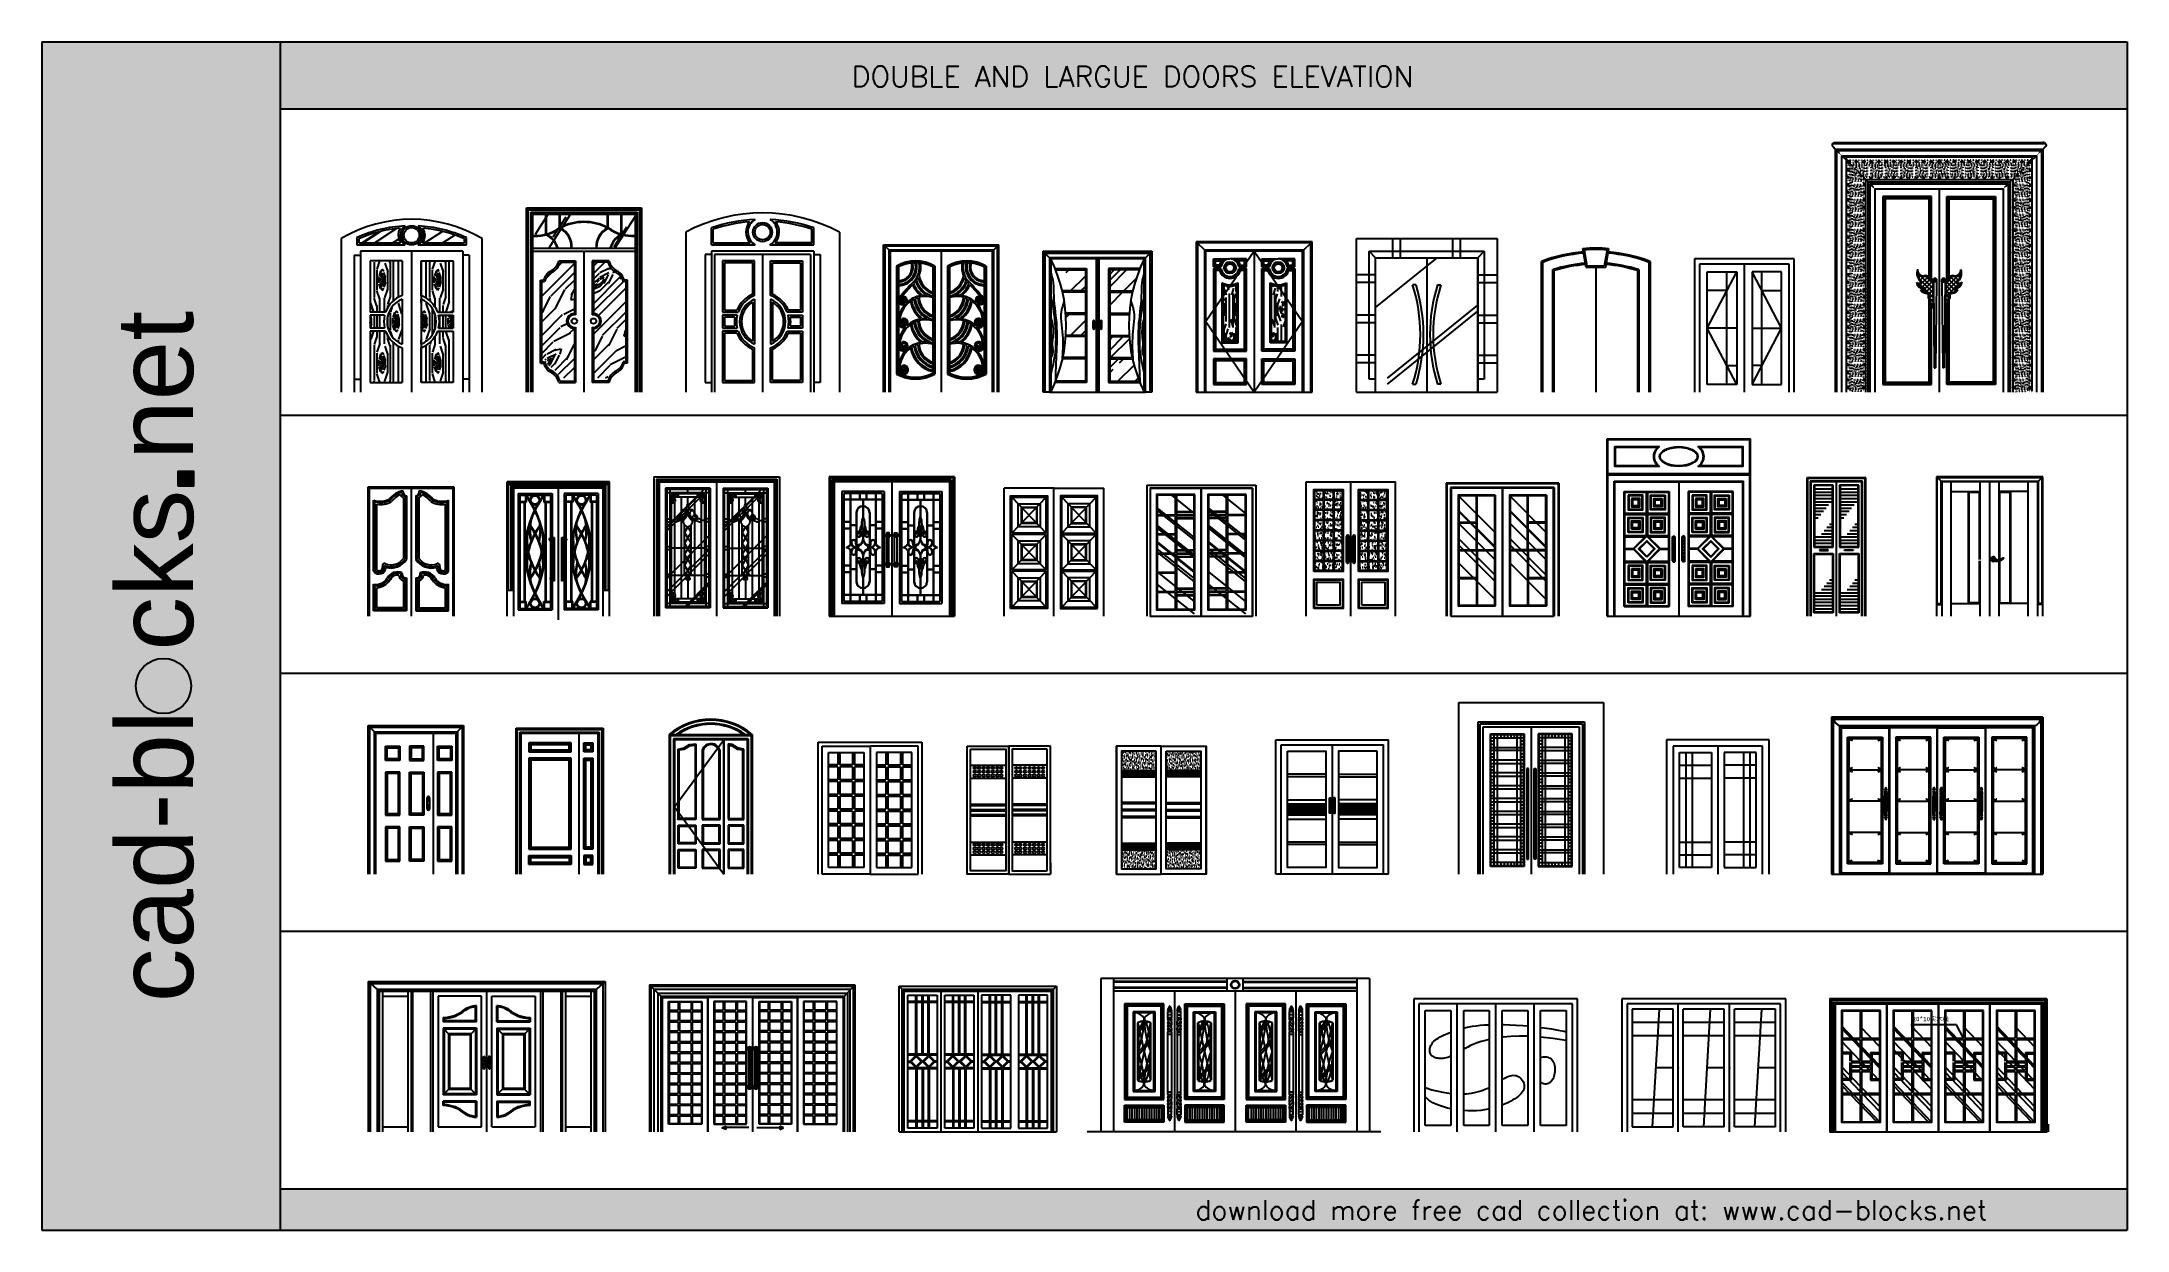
# Model space of a CAD drawing. Header units: millimetres. Extents: x 981 to 33574, y 16402 to 34985.
import ezdxf

# ---------------------------------------------------------------- set-up
doc = ezdxf.new("R2010")
doc.units = ezdxf.units.MM
doc.linetypes.add('DOT', pattern=[0.25, 0, -0.25])
doc.layers.add('www.cad-blocks.net', color=7, linetype='Continuous')
doc.styles.add('DIM', font='txt')
doc.styles.add('DIM_FONT', font='SIMPLEX.shx', dxfattribs={"width": 0.8})
doc.styles.get("Standard").update_dxf_attribs({"font": 'arial.ttf'})
doc.dimstyles.new('STANDARD$7', dxfattribs={"dimtxt": 60, "dimasz": 60, "dimexe": 1.25, "dimexo": 0.625, "dimgap": 10, "dimtad": 1, "dimdec": 0, "dimdsep": 46, "dimtxsty": 'DIM', "dimblk1": 'DOTSMALL', "dimblk2": 'DOTSMALL', "dimsah": 1, "dimcen": 2.5, "dimclrd": 6, "dimclre": 6, "dimclrt": 6, "dimadec": 0, "dimazin": 0, "dimtfac": 1, "dimtdec": 0, "dimtmove": 2, "dimatfit": 3, "dimldrblk": 'DOTSMALL', "dimfxl": 0, "dimtzin": 0, "dimarcsym": 0})

# ---------------------------------------------------------------- blocks, each defined once
blk = doc.blocks.new('A$C0FFC29BD')
for p, q in [((0, 2400), (0, 0)), ((243, 2414), (243, 2300)), ((243, 2300), (1001, 2300)), ((273, 2395), (273, 2330)), ((273, 2330), (928, 2330)), ((591, 2505), (329, 2330)), ((616, 2512), (344, 2330)), ((864, 2556), (526, 2330)), ((899, 2390), (808, 2330)), ((1199, 2300), (1957, 2300)), ((1272, 2330), (1927, 2330)), ((1581, 2512), (1308, 2330)), ((1776, 2454), (1590, 2330)), ((1927, 2330), (1927, 2395)), ((1957, 2300), (1957, 2414)), ((2200, 2400), (2200, 0)), ((200, 2141), (200, 0)), ((200, 2141), (300, 2141)), ((1900, 2200), (300, 2200)), ((300, 2200), (300, 0)), ((950, 2050), (450, 2050)), ((450, 2050), (450, 1250)), ((460, 1403), (460, 2050)), ((519, 1480), (519, 2030)), ((521, 2041), (524, 2050)), ((563, 1922), (605, 2050)), ((732, 1878), (686, 2016)), ((766, 2019), (756, 2050)), ((769, 1480), (769, 2030)), ((818, 1429), (818, 2050)), ((893, 1481), (893, 2050)), ((950, 2050), (950, 1507)), ((1100, 2200), (1100, 0)), ((1250, 2050), (1250, 150)), ((1250, 2050), (1750, 2050)), ((1250, 2050), (1250, 1507)), ((1251, 1506), (1251, 2050)), ((1326, 1470), (1326, 2050)), ((1385, 1480), (1385, 2030)), ((1388, 2041), (1391, 2050)), ((1429, 1922), (1472, 2050)), ((1598, 1878), (1553, 2015)), ((1633, 2019), (1622, 2050)), ((1635, 1480), (1635, 2030)), ((1685, 1403), (1685, 2050)), ((1750, 2050), (1750, 1250)), ((1900, 2200), (1900, 0)), ((2000, 2141), (1900, 2141)), ((2000, 2141), (2000, 0)), ((560, 1598), (560, 1911)), ((589, 1705), (589, 1805)), ((616, 1619), (591, 1694)), ((596, 1816), (621, 1891)), ((614, 1730), (614, 1780)), ((641, 1644), (616, 1719)), ((617, 1877), (642, 1914)), ((642, 1594), (617, 1632)), ((621, 1791), (646, 1866)), ((626, 1742), (626, 1767)), ((641, 1694), (629, 1731)), ((634, 1778), (646, 1816)), ((666, 1769), (641, 1844)), ((654, 1756), (641, 1794)), ((667, 1882), (642, 1919)), ((646, 1716), (659, 1753)), ((646, 1666), (671, 1741)), ((651, 1742), (651, 1767)), ((664, 1730), (664, 1780)), ((691, 1794), (666, 1869)), ((671, 1641), (696, 1716)), ((689, 1705), (689, 1805)), ((727, 1598), (727, 1911)), ((1427, 1598), (1427, 1911)), ((1455, 1705), (1455, 1805)), ((1483, 1619), (1458, 1694)), ((1463, 1816), (1488, 1891)), ((1480, 1730), (1480, 1780)), ((1483, 1877), (1508, 1914)), ((1508, 1644), (1483, 1719)), ((1508, 1594), (1483, 1632)), ((1488, 1791), (1513, 1866)), ((1493, 1742), (1493, 1767)), ((1508, 1694), (1495, 1731)), ((1500, 1778), (1513, 1816)), ((1533, 1882), (1508, 1919)), ((1533, 1769), (1508, 1844)), ((1520, 1756), (1508, 1794)), ((1513, 1716), (1525, 1753)), ((1513, 1666), (1538, 1741)), ((1518, 1742), (1518, 1767)), ((1530, 1730), (1530, 1780)), ((1558, 1794), (1533, 1869)), ((1538, 1641), (1563, 1716)), ((1555, 1705), (1555, 1805)), ((1594, 1598), (1594, 1911)), ((508, 1250), (462, 1387)), ((558, 1344), (516, 1469)), ((603, 1450), (558, 1588)), ((560, 1250), (560, 1354)), ((601, 1250), (601, 1466)), ((642, 1589), (667, 1627)), ((676, 1250), (676, 1466)), ((684, 1472), (730, 1610)), ((727, 1321), (727, 1354)), ((730, 1366), (771, 1491)), ((773, 1252), (803, 1343)), ((893, 1403), (893, 1423)), ((949, 1225), (895, 1387)), ((950, 1453), (950, 747)), ((1250, 1453), (1250, 747)), ((1250, 1383), (1260, 1414)), ((1251, 1403), (1251, 1453)), ((1326, 1403), (1326, 1410)), ((1383, 1225), (1329, 1387)), ((1402, 1411), (1383, 1469)), ((1470, 1450), (1424, 1588)), ((1468, 1330), (1468, 1466)), ((1508, 1589), (1533, 1627)), ((1543, 1250), (1543, 1466)), ((1550, 1472), (1596, 1610)), ((1594, 1250), (1594, 1354)), ((1596, 1366), (1638, 1491)), ((1639, 1252), (1694, 1414)), ((693, 1250), (450, 1250)), ((678, 1200), (450, 1200)), ((450, 1200), (450, 1000)), ((450, 1077), (454, 1091)), ((678, 1000), (450, 1000)), ((474, 1144), (456, 1200)), ((458, 1000), (479, 1066)), ((472, 1055), (472, 1155)), ((519, 1000), (519, 1200)), ((560, 1000), (560, 1200)), ((601, 1000), (601, 1200)), ((676, 1192), (676, 1200)), ((676, 1000), (676, 1008)), ((727, 1010), (727, 1190)), ((769, 974), (769, 1236)), ((805, 1055), (805, 1155)), ((833, 969), (808, 1044)), ((813, 1166), (838, 1241)), ((830, 1080), (830, 1130)), ((833, 1227), (858, 1264)), ((858, 994), (833, 1069)), ((858, 944), (833, 982)), ((838, 1141), (863, 1216)), ((843, 1092), (843, 1117)), ((858, 1044), (845, 1081)), ((850, 1128), (863, 1166)), ((883, 1232), (858, 1269)), ((883, 1119), (858, 1194)), ((870, 1106), (858, 1144)), ((863, 1066), (875, 1103)), ((863, 1016), (888, 1091)), ((868, 1092), (868, 1117)), ((880, 1080), (880, 1130)), ((908, 1144), (883, 1219)), ((888, 991), (913, 1066)), ((905, 1055), (905, 1155)), ((1250, 1177), (1271, 1241)), ((1266, 969), (1250, 1017)), ((1264, 1080), (1264, 1130)), ((1291, 994), (1266, 1069)), ((1267, 1227), (1292, 1264)), ((1292, 944), (1267, 982)), ((1271, 1141), (1296, 1216)), ((1276, 1092), (1276, 1117)), ((1291, 1044), (1279, 1081)), ((1284, 1128), (1296, 1166)), ((1316, 1119), (1291, 1194)), ((1304, 1106), (1291, 1144)), ((1317, 1232), (1292, 1269)), ((1296, 1066), (1309, 1103)), ((1296, 1016), (1321, 1091)), ((1301, 1092), (1301, 1117)), ((1314, 1080), (1314, 1130)), ((1341, 1144), (1316, 1219)), ((1321, 991), (1346, 1066)), ((1335, 827), (1389, 989)), ((1339, 1055), (1339, 1155)), ((1385, 974), (1385, 1236)), ((1427, 900), (1427, 1300)), ((1468, 991), (1468, 1209)), ((1507, 1250), (1750, 1250)), ((1522, 1200), (1750, 1200)), ((1522, 1000), (1750, 1000)), ((1543, 1000), (1543, 1200)), ((1594, 1000), (1594, 1200)), ((1635, 1000), (1635, 1200)), ((1672, 1055), (1672, 1155)), ((1689, 1000), (1674, 1044)), ((1680, 1166), (1691, 1200)), ((1697, 1080), (1697, 1130)), ((1722, 1000), (1699, 1069)), ((1705, 1141), (1724, 1200)), ((1710, 1092), (1710, 1117)), ((1724, 1044), (1712, 1081)), ((1716, 1250), (1725, 1264)), ((1717, 1128), (1730, 1166)), ((1749, 1119), (1724, 1194)), ((1737, 1106), (1724, 1144)), ((1738, 1250), (1725, 1269)), ((1730, 1066), (1742, 1103)), ((1730, 1016), (1750, 1077)), ((1735, 1092), (1735, 1117)), ((1747, 1080), (1747, 1130)), ((1750, 1200), (1750, 1000)), ((693, 950), (450, 950)), ((450, 950), (450, 150)), ((460, 150), (460, 815)), ((469, 827), (510, 950)), ((519, 180), (519, 730)), ((521, 741), (563, 866)), ((560, 854), (560, 950)), ((563, 622), (609, 760)), ((601, 753), (601, 950)), ((676, 753), (676, 950)), ((732, 578), (686, 716)), ((766, 719), (724, 844)), ((727, 854), (727, 879)), ((800, 861), (766, 962)), ((769, 180), (769, 730)), ((818, 150), (818, 771)), ((858, 939), (883, 977)), ((893, 777), (893, 816)), ((893, 150), (893, 719)), ((902, 827), (950, 971)), ((950, 693), (950, 150)), ((1254, 800), (1250, 811)), ((1250, 693), (1250, 150)), ((1251, 747), (1251, 816)), ((1251, 150), (1251, 694)), ((1292, 939), (1317, 977)), ((1326, 790), (1326, 816)), ((1326, 150), (1326, 730)), ((1385, 180), (1385, 730)), ((1388, 741), (1405, 792)), ((1430, 622), (1475, 760)), ((1468, 753), (1468, 870)), ((1507, 950), (1750, 950)), ((1543, 753), (1543, 950)), ((1598, 578), (1552, 716)), ((1633, 719), (1591, 844)), ((1594, 854), (1594, 950)), ((1635, 180), (1635, 730)), ((1687, 800), (1637, 950)), ((1685, 150), (1685, 816)), ((1725, 944), (1721, 950)), ((1725, 939), (1732, 950)), ((1750, 950), (1750, 150)), ((560, 298), (560, 610)), ((589, 405), (589, 505)), ((616, 319), (591, 394)), ((596, 516), (621, 591)), ((614, 430), (614, 480)), ((641, 344), (616, 419)), ((617, 577), (642, 614)), ((642, 294), (617, 332)), ((621, 491), (646, 566)), ((626, 442), (626, 467)), ((641, 394), (629, 431)), ((634, 478), (646, 516)), ((666, 469), (641, 544)), ((653, 456), (641, 494)), ((667, 582), (642, 619)), ((642, 289), (667, 327)), ((646, 416), (659, 453)), ((646, 366), (671, 441)), ((651, 442), (651, 467)), ((664, 430), (664, 480)), ((691, 494), (666, 569)), ((671, 341), (696, 416)), ((689, 405), (689, 505)), ((727, 298), (727, 610)), ((1427, 298), (1427, 610)), ((1455, 405), (1455, 505)), ((1483, 319), (1458, 394)), ((1463, 516), (1488, 591)), ((1480, 430), (1480, 480)), ((1483, 577), (1508, 614)), ((1508, 344), (1483, 419)), ((1508, 294), (1483, 332)), ((1488, 491), (1513, 566)), ((1493, 442), (1493, 467)), ((1508, 394), (1495, 431)), ((1500, 478), (1513, 516)), ((1533, 582), (1508, 619)), ((1533, 469), (1508, 544)), ((1520, 456), (1508, 494)), ((1508, 289), (1533, 327)), ((1513, 416), (1525, 453)), ((1513, 366), (1538, 441)), ((1518, 442), (1518, 467)), ((1530, 430), (1530, 480)), ((1558, 494), (1533, 569)), ((1538, 341), (1563, 416)), ((1555, 405), (1555, 505)), ((1594, 298), (1594, 610)), ((200, 200), (300, 200)), ((450, 150), (950, 150)), ((522, 150), (516, 169)), ((603, 150), (558, 288)), ((601, 150), (601, 165)), ((676, 150), (676, 165)), ((684, 172), (730, 310)), ((758, 150), (771, 191)), ((950, 167), (949, 169)), ((1750, 150), (1250, 150)), ((1389, 150), (1383, 169)), ((1470, 150), (1424, 288)), ((1468, 150), (1468, 166)), ((1543, 150), (1543, 166)), ((1551, 172), (1596, 310)), ((1624, 150), (1638, 191)), ((2000, 200), (1900, 200))]:
    blk.add_line(p, q)
for radius in [150, 120]:
    blk.add_circle((1100, 2450), radius)
for centre, radius, start, end in [((1100, 533), 2167, 59.4898, 120.5102), ((1100, 533), 2067, 92.8647, 114.4951), ((1100, 533), 2037, 94.9993, 113.9534), ((1100, 2450), 210, 147.6877, 214.8499), ((1100, 2450), 180, 125.0166, 236.4427), ((1100, 2450), 180, 303.5573, 54.9834), ((1100, 533), 2067, 65.5049, 87.1353), ((1100, 2450), 210, 325.1501, 32.3123), ((1100, 533), 2037, 66.0466, 85.0007), ((1100, 1100), 434, 110.2395, 159.7604), ((1100, 1100), 384, 113.0191, 246.9809), ((1100, 1100), 434, 20.2396, 69.7605), ((1100, 1100), 384, 293.0191, 66.9809), ((1100, 1100), 434, 166.6658, 193.3342), ((1100, 1100), 434, 346.6658, 13.3342), ((1100, 1100), 434, 200.2396, 249.7605), ((1100, 1100), 434, 290.2395, 339.7604)]:
    blk.add_arc(centre, radius, start, end)
blk = doc.blocks.new('A$C30222599')
for p, q in [((0, 0), (0, 2880)), ((0, 2880), (1800, 2880)), ((20, 0), (20, 2860)), ((20, 2860), (1780, 2860)), ((30, 0), (30, 2850)), ((30, 2850), (1770, 2850)), ((70, 0), (70, 2810)), ((70, 2810), (1730, 2810)), ((80, 0), (80, 2800)), ((80, 2800), (1720, 2800)), ((100, 0), (100, 2780)), ((100, 2780), (1700, 2780)), ((100, 2780), (1700, 2780)), ((336, 2777), (137, 2464)), ((307, 2469), (307, 2780)), ((317, 2471), (317, 2780)), ((520, 2569), (520, 2780)), ((530, 2574), (530, 2780)), ((615, 2733), (530, 2600)), ((681, 2767), (570, 2594)), ((1270, 2574), (1270, 2780)), ((1280, 2569), (1280, 2780)), ((1483, 2471), (1483, 2780)), ((1493, 2469), (1493, 2780)), ((1700, 2745), (1520, 2462)), ((1700, 2780), (1700, 0)), ((1720, 2800), (1720, 0)), ((1730, 2810), (1730, 0)), ((1770, 2850), (1770, 0)), ((1780, 2860), (1780, 0)), ((1800, 2880), (1800, 0)), ((541, 2547), (352, 2250)), ((493, 2541), (415, 2420)), ((520, 2584), (505, 2560)), ((560, 2578), (546, 2555)), ((1488, 2456), (1367, 2266)), ((1514, 2453), (1385, 2250)), ((1566, 2579), (1496, 2468)), ((100, 2250), (1700, 2250)), ((100, 2200), (1700, 2200)), ((240, 1498), (750, 2008)), ((504, 1974), (560, 2030)), ((510, 2050), (770, 2050)), ((526, 2030), (750, 2030)), ((750, 2030), (750, 1222)), ((770, 2050), (770, 1207)), ((900, 2200), (900, 0)), ((1030, 2050), (1030, 1207)), ((1290, 2050), (1030, 2050)), ((1050, 2030), (1050, 1222)), ((1274, 2030), (1050, 2030)), ((1050, 1852), (1228, 2030)), ((1050, 1970), (1110, 2030)), ((220, 450), (220, 1750)), ((220, 1750), (270, 1750)), ((240, 470), (240, 1730)), ((240, 1730), (286, 1730)), ((240, 1710), (260, 1730)), ((306, 1776), (402, 1872)), ((387, 1505), (750, 1868)), ((614, 1614), (750, 1750)), ((1050, 1765), (1143, 1858)), ((1050, 1381), (1474, 1805)), ((1050, 1263), (1517, 1730)), ((1050, 1650), (1074, 1698)), ((1050, 1608), (1147, 1657)), ((1072, 1717), (1143, 1787)), ((1074, 1627), (1109, 1698)), ((1076, 1657), (1147, 1692)), ((1107, 1717), (1143, 1752)), ((1143, 1575), (1284, 1717)), ((1143, 1646), (1213, 1717)), ((1143, 1681), (1178, 1717)), ((1147, 1869), (1288, 1939)), ((1147, 1798), (1288, 1869)), ((1147, 1763), (1217, 1798)), ((1180, 1698), (1215, 1769)), ((1215, 1698), (1286, 1839)), ((1285, 1926), (1323, 1933)), ((1286, 1698), (1357, 1839)), ((1360, 1859), (1367, 1892)), ((1468, 1771), (1481, 1796)), ((1560, 1730), (1514, 1730)), ((1580, 1750), (1530, 1750)), ((1560, 470), (1560, 1730)), ((1580, 450), (1580, 1750)), ((240, 1097), (461, 1318)), ((258, 1258), (376, 1494)), ((450, 1297), (603, 1603)), ((695, 1440), (750, 1451)), ((700, 1445), (718, 1534)), ((706, 1517), (750, 1605)), ((1050, 1538), (1147, 1586)), ((1050, 905), (1560, 1415)), ((1129, 1197), (1560, 1627)), ((240, 1240), (269, 1270)), ((240, 885), (567, 1212)), ((240, 722), (528, 1010)), ((539, 1022), (637, 1071)), ((584, 1217), (750, 1300)), ((679, 923), (750, 995)), ((750, 998), (750, 170)), ((770, 1013), (770, 150)), ((1030, 1013), (1030, 150)), ((1050, 998), (1050, 170)), ((1192, 887), (1560, 1255)), ((1289, 723), (1419, 982)), ((1421, 998), (1560, 1137)), ((240, 604), (420, 784)), ((327, 598), (468, 668)), ((430, 795), (689, 925)), ((453, 656), (541, 674)), ((529, 591), (547, 679)), ((628, 504), (750, 748)), ((1050, 504), (1292, 746)), ((1050, 627), (1077, 653)), ((1074, 637), (1192, 873)), ((1398, 646), (1560, 727)), ((1527, 871), (1560, 878)), ((1531, 875), (1548, 963)), ((1545, 944), (1560, 973)), ((220, 450), (270, 450)), ((240, 520), (311, 591)), ((240, 470), (286, 470)), ((293, 502), (311, 520)), ((304, 478), (311, 485)), ((327, 527), (468, 598)), ((327, 492), (398, 527)), ((333, 436), (347, 450)), ((341, 433), (376, 504)), ((350, 417), (382, 450)), ((376, 433), (447, 575)), ((389, 386), (453, 450)), ((447, 433), (518, 575)), ((451, 344), (655, 548)), ((503, 278), (750, 525)), ((588, 220), (750, 382)), ((1050, 292), (1398, 640)), ((1115, 220), (1312, 418)), ((1312, 431), (1548, 549)), ((1560, 470), (1514, 470)), ((1580, 450), (1530, 450)), ((1546, 533), (1560, 547)), ((510, 150), (770, 150)), ((526, 170), (750, 170)), ((1290, 150), (1030, 150)), ((1274, 170), (1050, 170)), ((1235, 220), (1281, 243))]:
    blk.add_line(p, q)
for centre in [(750, 1109), (1050, 1109)]:
    blk.add_circle(centre, 42.9)
for centre, radius, start, end in [((897, 1877), 787, 89.7941, 117.7773), ((897, 1877), 777, 89.7914, 118.0912), ((903, 1877), 787, 62.2227, 90.2059), ((903, 1877), 777, 61.9088, 90.2086), ((146, 3069), 622, 265.7344, 284.9603), ((146, 3069), 632, 265.802, 284.718), ((178, 2175), 311, 13.9369, 65.4983), ((146, 3069), 622, 285.9167, 303.6339), ((146, 3069), 632, 286.1019, 303.6339), ((178, 2175), 321, 13.9369, 63.4108), ((897, 1877), 787, 118.6028, 121.0641), ((897, 1877), 777, 119.0055, 121.0641), ((391, 2274), 311, 355.7101, 65.4983), ((391, 2274), 321, 355.7101, 64.168), ((1409, 2274), 321, 115.832, 184.2899), ((1409, 2274), 311, 114.0003, 184.2899), ((903, 1877), 787, 58.9359, 61.3972), ((1654, 3069), 632, 233.9676, 253.8981), ((1654, 3069), 622, 236.3661, 254.0833), ((1622, 2175), 321, 116.5892, 166.0631), ((1622, 2175), 311, 114.5017, 166.0631), ((1654, 3069), 622, 254.9576, 273.5641), ((1654, 3069), 632, 255.282, 273.5641), ((261, 2124), 260, 295.5102, 343.3645), ((282, 2093), 252, 298.6255, 345.4088), ((1518, 2093), 252, 194.5912, 241.3745), ((1539, 2124), 260, 196.6355, 244.4898), ((504, 1685), 243, 122.7263, 164.5852), ((527, 1651), 254, 119.2216, 161.8846), ((1273, 1651), 254, 18.1154, 60.7784), ((1296, 1685), 243, 15.4148, 57.2737), ((743, 1110), 113, 86.295, 273.705), ((749, 1110), 99.2, 77.8818, 282.1182), ((1051, 1110), 99.2, 257.8818, 102.1182), ((1057, 1110), 113, 266.295, 93.705), ((504, 515), 243, 195.4148, 237.2737), ((527, 549), 254, 198.1154, 240.7784), ((282, 107), 252, 14.5912, 61.3745), ((1518, 107), 252, 118.6255, 165.4088), ((1273, 549), 254, 299.2216, 341.8846), ((1296, 515), 243, 302.7263, 344.5852), ((261, 76), 260, 16.6355, 64.4898), ((1539, 76), 260, 115.5102, 163.3645)]:
    blk.add_arc(centre, radius, start, end)
blk = doc.blocks.new('A$C145C34F6')
for p, q in [((0, 2320), (1490, 2320)), ((0, 0), (0, 2320)), ((0, 2320), (120, 2200)), ((20, 2300), (1470, 2300)), ((20, 0), (20, 2300)), ((25, 2295), (1465, 2295)), ((25, 0), (25, 2295)), ((1370, 2200), (1490, 2320)), ((1465, 2295), (1465, 0)), ((1470, 2300), (1470, 0)), ((1490, 2320), (1490, 0)), ((95, 2225), (1395, 2225)), ((95, 0), (95, 2225)), ((100, 2220), (1390, 2220)), ((100, 0), (100, 2220)), ((120, 2200), (1370, 2200)), ((120, 0), (120, 2200)), ((270, 2000), (295, 1975)), ((270, 2000), (495, 2000)), ((270, 1775), (270, 2000)), ((275, 1995), (490, 1995)), ((275, 1780), (275, 1995)), ((290, 1980), (475, 1980)), ((290, 1795), (290, 1980)), ((295, 1800), (295, 1975)), ((295, 1975), (470, 1975)), ((495, 2000), (470, 1975)), ((470, 1975), (470, 1800)), ((475, 1980), (475, 1795)), ((490, 1995), (490, 1780)), ((495, 2000), (495, 1775)), ((645, 2000), (670, 1975)), ((645, 2000), (645, 1775)), ((870, 2000), (645, 2000)), ((650, 1995), (650, 1780)), ((865, 1995), (650, 1995)), ((665, 1980), (665, 1795)), ((850, 1980), (665, 1980)), ((670, 1975), (670, 1800)), ((845, 1975), (670, 1975)), ((870, 2000), (845, 1975)), ((845, 1800), (845, 1975)), ((850, 1795), (850, 1980)), ((865, 1780), (865, 1995)), ((870, 1775), (870, 2000)), ((1020, 0), (1020, 2200)), ((1083, 2000), (1108, 1975)), ((1083, 1775), (1083, 2000)), ((1083, 2000), (1308, 2000)), ((1088, 1780), (1088, 1995)), ((1088, 1995), (1303, 1995)), ((1103, 1795), (1103, 1980)), ((1103, 1980), (1288, 1980)), ((1108, 1800), (1108, 1975)), ((1108, 1975), (1283, 1975)), ((1308, 2000), (1283, 1975)), ((1283, 1975), (1283, 1800)), ((1288, 1980), (1288, 1795)), ((1303, 1995), (1303, 1780)), ((1308, 2000), (1308, 1775)), ((1370, 2200), (1370, 0)), ((1390, 2220), (1390, 0)), ((1395, 2225), (1395, 0)), ((295, 1800), (270, 1775)), ((495, 1775), (270, 1775)), ((490, 1780), (275, 1780)), ((475, 1795), (290, 1795)), ((470, 1800), (295, 1800)), ((470, 1800), (495, 1775)), ((670, 1800), (645, 1775)), ((645, 1775), (870, 1775)), ((650, 1780), (865, 1780)), ((665, 1795), (850, 1795)), ((670, 1800), (845, 1800)), ((845, 1800), (870, 1775)), ((1108, 1800), (1083, 1775)), ((1308, 1775), (1083, 1775)), ((1303, 1780), (1088, 1780)), ((1288, 1795), (1103, 1795)), ((1283, 1800), (1108, 1800)), ((1283, 1800), (1308, 1775)), ((270, 1595), (295, 1570)), ((495, 1595), (270, 1595)), ((270, 1595), (270, 920)), ((490, 1590), (275, 1590)), ((275, 1590), (275, 925)), ((475, 1575), (290, 1575)), ((290, 1575), (290, 940)), ((295, 1570), (295, 945)), ((470, 1570), (295, 1570)), ((495, 1595), (470, 1570)), ((470, 945), (470, 1570)), ((475, 940), (475, 1575)), ((490, 925), (490, 1590)), ((495, 920), (495, 1595)), ((645, 920), (645, 1595)), ((645, 1595), (670, 1570)), ((645, 1595), (870, 1595)), ((650, 925), (650, 1590)), ((650, 1590), (865, 1590)), ((665, 940), (665, 1575)), ((665, 1575), (850, 1575)), ((670, 945), (670, 1570)), ((670, 1570), (845, 1570)), ((870, 1595), (845, 1570)), ((845, 1570), (845, 945)), ((850, 1575), (850, 940)), ((865, 1590), (865, 925)), ((870, 1595), (870, 920)), ((1083, 1595), (1083, 920)), ((1083, 1595), (1108, 1570)), ((1308, 1595), (1083, 1595)), ((1088, 1590), (1088, 925)), ((1303, 1590), (1088, 1590)), ((1103, 1575), (1103, 940)), ((1288, 1575), (1103, 1575)), ((1108, 1570), (1108, 945)), ((1283, 1570), (1108, 1570)), ((1308, 1595), (1283, 1570)), ((1283, 945), (1283, 1570)), ((1288, 940), (1288, 1575)), ((1303, 925), (1303, 1590)), ((1308, 920), (1308, 1595)), ((922, 1193), (917, 1193)), ((917, 1193), (917, 1016)), ((917, 1016), (922, 1016)), ((926, 1190), (920, 1190)), ((920, 1190), (920, 1019)), ((920, 1019), (926, 1019)), ((960, 1190), (954, 1190)), ((954, 1019), (960, 1019)), ((963, 1193), (958, 1193)), ((958, 1016), (963, 1016)), ((960, 1019), (960, 1190)), ((963, 1016), (963, 1193)), ((295, 945), (270, 920)), ((270, 920), (495, 920)), ((270, 740), (295, 715)), ((495, 740), (270, 740)), ((270, 740), (270, 200)), ((275, 925), (490, 925)), ((490, 735), (275, 735)), ((275, 735), (275, 205)), ((290, 940), (475, 940)), ((475, 720), (290, 720)), ((290, 720), (290, 220)), ((295, 945), (470, 945)), ((295, 715), (295, 225)), ((470, 715), (295, 715)), ((470, 945), (495, 920)), ((495, 740), (470, 715)), ((470, 225), (470, 715)), ((475, 220), (475, 720)), ((490, 205), (490, 735)), ((495, 200), (495, 740)), ((670, 945), (645, 920)), ((870, 920), (645, 920)), ((645, 200), (645, 740)), ((645, 740), (670, 715)), ((645, 740), (870, 740)), ((865, 925), (650, 925)), ((650, 205), (650, 735)), ((650, 735), (865, 735)), ((850, 940), (665, 940)), ((665, 220), (665, 720)), ((665, 720), (850, 720)), ((845, 945), (670, 945)), ((670, 225), (670, 715)), ((670, 715), (845, 715)), ((845, 945), (870, 920)), ((870, 740), (845, 715)), ((845, 715), (845, 225)), ((850, 720), (850, 220)), ((865, 735), (865, 205)), ((870, 740), (870, 200)), ((1108, 945), (1083, 920)), ((1083, 920), (1308, 920)), ((1083, 740), (1083, 200)), ((1083, 740), (1108, 715)), ((1308, 740), (1083, 740)), ((1088, 925), (1303, 925)), ((1088, 735), (1088, 205)), ((1303, 735), (1088, 735)), ((1103, 940), (1288, 940)), ((1103, 720), (1103, 220)), ((1288, 720), (1103, 720)), ((1108, 945), (1283, 945)), ((1108, 715), (1108, 225)), ((1283, 715), (1108, 715)), ((1283, 945), (1308, 920)), ((1308, 740), (1283, 715)), ((1283, 225), (1283, 715)), ((1288, 220), (1288, 720)), ((1303, 205), (1303, 735)), ((1308, 200), (1308, 740)), ((295, 225), (270, 200)), ((270, 200), (495, 200)), ((275, 205), (490, 205)), ((290, 220), (475, 220)), ((295, 225), (470, 225)), ((470, 225), (495, 200)), ((670, 225), (645, 200)), ((870, 200), (645, 200)), ((865, 205), (650, 205)), ((850, 220), (665, 220)), ((845, 225), (670, 225)), ((845, 225), (870, 200)), ((1108, 225), (1083, 200)), ((1083, 200), (1308, 200)), ((1088, 205), (1303, 205)), ((1103, 220), (1288, 220)), ((1108, 225), (1283, 225)), ((1283, 225), (1308, 200))]:
    blk.add_line(p, q)
for radius in [16.5, 13.5]:
    blk.add_circle((940, 1154), radius)
for centre, radius, start, end in [((940, 1193), 17.7, 0, 180), ((940, 1016), 17.7, 180, 0), ((940, 1193), 14.7, 348.2182, 191.7818), ((940, 1016), 14.7, 168.2182, 11.7818)]:
    blk.add_arc(centre, radius, start, end)
blk.add_ellipse((940, 1057), major_axis=(0, 34.4), ratio=0.424163)
blk.add_open_spline([(940, 1089), (940, 1089), (939, 1088), (939, 1088), (938, 1088), (937, 1088), (937, 1087), (936, 1086), (936, 1086), (934, 1084), (933, 1082), (932, 1078), (931, 1076), (930, 1071), (929, 1069), (929, 1063), (928, 1060), (928, 1055), (929, 1052), (929, 1046), (930, 1044), (931, 1039), (931, 1037), (933, 1033), (934, 1031), (935, 1029), (936, 1028), (937, 1027), (938, 1026), (939, 1026), (939, 1026), (940, 1026), (940, 1026), (941, 1026), (941, 1026), (942, 1026), (942, 1027), (943, 1027), (944, 1028), (945, 1029), (945, 1030), (947, 1032), (948, 1034), (949, 1038), (950, 1041), (951, 1047), (951, 1050), (952, 1056), (952, 1059), (951, 1065), (951, 1068), (950, 1073), (949, 1076), (948, 1081), (947, 1083), (945, 1085), (944, 1086), (943, 1087), (942, 1088), (941, 1088), (941, 1088), (940, 1088), (940, 1089), (940, 1089)], degree=3, knots=[0, 0, 0, 0, 0.130723, 0.130723, 0.261445, 0.261445, 0.392168, 0.392168, 0.52289, 0.52289, 0.781175, 0.781175, 1.03946, 1.03946, 1.297745, 1.297745, 1.55603, 1.55603, 1.814315, 1.814315, 2.072601, 2.072601, 2.330886, 2.330886, 2.589171, 2.589171, 2.765314, 2.765314, 2.941458, 2.941458, 3.074612, 3.074612, 3.207765, 3.207765, 3.340919, 3.340919, 3.474073, 3.474073, 3.607227, 3.607227, 3.74038, 3.74038, 4.019146, 4.019146, 4.297912, 4.297912, 4.576678, 4.576678, 4.855443, 4.855443, 5.134209, 5.134209, 5.412975, 5.412975, 5.69174, 5.69174, 5.87331, 5.87331, 6.05488, 6.05488, 6.189198, 6.189198, 6.283185, 6.283185, 6.283185, 6.283185])
blk = doc.blocks.new('A$C4279110E')
for p, q in [((0, 2500), (0, 0)), ((400, 2300), (400, 2566)), ((1086, 2300), (400, 2300)), ((400, 2300), (1086, 2300)), ((430, 2330), (430, 2544)), ((430, 2330), (1003, 2330)), ((2000, 2300), (1314, 2300)), ((1314, 2300), (2000, 2300)), ((1970, 2330), (1397, 2330)), ((1970, 2330), (1970, 2544)), ((2000, 2300), (2000, 2566)), ((2400, 2500), (2400, 0)), ((400, 2150), (300, 2150)), ((300, 2150), (300, 150)), ((400, 2200), (400, 0)), ((2000, 2200), (400, 2200)), ((450, 2150), (450, 0)), ((1950, 2150), (450, 2150)), ((575, 2050), (575, 1250)), ((1075, 2050), (575, 2050)), ((605, 2020), (605, 1280)), ((1045, 2020), (605, 2020)), ((1045, 1527), (1045, 2020)), ((1075, 1507), (1075, 2050)), ((1200, 2150), (1200, 0)), ((1325, 1507), (1325, 2050)), ((1325, 2050), (1825, 2050)), ((1355, 1527), (1355, 2020)), ((1355, 2020), (1795, 2020)), ((1795, 2020), (1795, 1280)), ((1825, 2050), (1825, 1250)), ((1950, 2150), (1950, 0)), ((2000, 2200), (2000, 0)), ((2000, 2150), (2100, 2150)), ((2100, 2150), (2100, 150)), ((1045, 1404), (1045, 796)), ((1075, 1453), (1075, 747)), ((1325, 1453), (1325, 747)), ((1355, 1404), (1355, 796)), ((575, 1250), (818, 1250)), ((575, 1200), (575, 1000)), ((803, 1200), (575, 1200)), ((575, 1000), (803, 1000)), ((605, 1280), (798, 1280)), ((605, 1170), (605, 1030)), ((767, 1170), (605, 1170)), ((605, 1030), (767, 1030)), ((1825, 1250), (1582, 1250)), ((1597, 1200), (1825, 1200)), ((1825, 1000), (1597, 1000)), ((1795, 1280), (1602, 1280)), ((1633, 1170), (1795, 1170)), ((1795, 1030), (1633, 1030)), ((1795, 1170), (1795, 1030)), ((1825, 1200), (1825, 1000)), ((818, 950), (575, 950)), ((575, 950), (575, 150)), ((798, 920), (605, 920)), ((605, 920), (605, 180)), ((1045, 180), (1045, 673)), ((1075, 150), (1075, 693)), ((1325, 150), (1325, 693)), ((1355, 180), (1355, 673)), ((1582, 950), (1825, 950)), ((1602, 920), (1795, 920)), ((1795, 920), (1795, 180)), ((1825, 950), (1825, 150)), ((300, 150), (400, 150)), ((575, 150), (1075, 150)), ((605, 180), (1045, 180)), ((1825, 150), (1325, 150)), ((1795, 180), (1355, 180)), ((2100, 150), (2000, 150))]:
    blk.add_line(p, q)
for radius in [150, 120]:
    blk.add_circle((1200, 2500), radius)
for centre, radius, start, end in [((1200, 250), 2550, 61.9275, 118.0725), ((1200, 250), 2450, 92.772, 109.0583), ((1200, 250), 2420, 94.8318, 108.553), ((1200, 2500), 260, 141.6277, 220.8322), ((1200, 2500), 230, 121.0073, 240.4082), ((1200, 2500), 230, 299.5918, 58.9927), ((1200, 250), 2450, 70.9417, 87.228), ((1200, 2500), 260, 319.1678, 38.3723), ((1200, 250), 2420, 71.447, 85.1682), ((1225, 1100), 464, 112.847, 157.153), ((1225, 1100), 434, 110.2395, 159.7604), ((1225, 1100), 384, 113.0191, 246.9809), ((1225, 1100), 354, 120.6012, 239.3988), ((1175, 1100), 434, 20.2396, 69.7605), ((1175, 1100), 384, 293.0191, 66.9809), ((1175, 1100), 464, 22.847, 67.153), ((1175, 1100), 354, 300.6012, 59.3988), ((1225, 1100), 464, 171.3154, 188.6846), ((1225, 1100), 434, 166.6658, 193.3342), ((1175, 1100), 434, 346.6658, 13.3342), ((1175, 1100), 464, 351.3154, 8.6846), ((1225, 1100), 464, 202.847, 247.153), ((1225, 1100), 434, 200.2396, 249.7605), ((1175, 1100), 434, 290.2395, 339.7604), ((1175, 1100), 464, 292.847, 337.153)]:
    blk.add_arc(centre, radius, start, end)
blk = doc.blocks.new('A$C51471DAD')
for p, q in [((0, 0), (0, 2300)), ((0, 2300), (1800, 2300)), ((100, 2200), (0, 2300)), ((1700, 2200), (1800, 2300)), ((1800, 0), (1800, 2300)), ((20, 2280), (20, 0)), ((1780, 2280), (20, 2280)), ((80, 2220), (80, 0)), ((1720, 2220), (80, 2220)), ((100, 2200), (100, 0)), ((1700, 2200), (100, 2200)), ((200, 1968), (200, 281)), ((200, 1968), (230, 1955)), ((205, 1966), (205, 283)), ((225, 1957), (225, 292)), ((770, 1955), (800, 1968)), ((775, 1957), (775, 292)), ((795, 1966), (795, 283)), ((800, 1968), (800, 281)), ((900, 2200), (900, 0)), ((1000, 1968), (1000, 281)), ((1030, 1955), (1000, 1968)), ((1005, 1966), (1005, 283)), ((1025, 1957), (1025, 292)), ((1600, 1968), (1570, 1955)), ((1575, 1957), (1575, 292)), ((1595, 1966), (1595, 283)), ((1600, 1968), (1600, 281)), ((1700, 0), (1700, 2200)), ((1720, 0), (1720, 2220)), ((1780, 0), (1780, 2280)), ((230, 1955), (230, 294)), ((770, 1955), (770, 294)), ((1030, 1955), (1030, 294)), ((1570, 1955), (1570, 294)), ((230, 294), (200, 281)), ((770, 294), (800, 281)), ((1030, 294), (1000, 281)), ((1570, 294), (1600, 281))]:
    blk.add_line(p, q)
for centre, radius, start, end in [((500, 1454), 595, 59.7191, 120.2809), ((500, 1449), 595, 60.2711, 119.7289), ((500, 1427), 598, 62.6051, 117.3949), ((229, 1955), 292, 270.2565, 12.5849), ((500, 1420), 599, 63.222, 116.778), ((229, 1955), 232, 270.2565, 15.4805), ((229, 1955), 272, 270.2565, 12.5849), ((229, 1955), 212, 270.2565, 15.4805), ((225, 1955), 336, 318.1773, 9.5493), ((225, 1955), 356, 337.5257, 9.5493), ((1300, 1454), 595, 59.7191, 120.2809), ((1300, 1449), 595, 60.2711, 119.7289), ((1300, 1427), 598, 62.6051, 117.3949), ((1300, 1420), 599, 63.222, 116.778), ((1575, 1955), 356, 170.4507, 202.4743), ((1575, 1955), 336, 170.4507, 221.8227), ((1571, 1955), 292, 167.4151, 269.7435), ((1571, 1955), 272, 167.4151, 269.7435), ((1571, 1955), 232, 164.5195, 269.7435), ((1571, 1955), 212, 164.5195, 269.7435), ((2527, -325), 2905, 134.9332, 141.908), ((2355, -163), 2648, 135.9874, 142.0419), ((873, 1865), 462, 203.9634, 230.7326), ((2355, -163), 2648, 134.5777, 135.5197), ((873, 1865), 442, 203.1533, 233.1777), ((225, 1955), 356, 318.1773, 319.5909), ((873, 1865), 402, 200.5824, 241.185), ((225, 1955), 356, 323.3829, 332.0271), ((873, 1865), 382, 198.6535, 254.4059), ((873, 1865), 342, 192.9745, 252.5249), ((873, 1865), 322, 188.1878, 251.3999), ((927, 1865), 322, 288.6001, 351.8122), ((927, 1865), 342, 287.4751, 347.0255), ((927, 1865), 382, 285.5941, 341.3465), ((927, 1865), 402, 298.815, 339.4176), ((927, 1865), 442, 306.8223, 336.8467), ((927, 1865), 462, 309.2674, 336.0366), ((1575, 1955), 356, 207.9729, 216.6171), ((-555, -163), 2648, 44.4803, 45.4223), ((1575, 1955), 356, 220.4091, 221.8227), ((-727, -325), 2905, 38.092, 45.0668), ((-555, -163), 2648, 37.9581, 44.0126), ((298, 1430), 68, 146.718, 311.0352), ((653, 1091), 423, 137.2015, 181.2452), ((298, 1430), 48, 129.8356, 48.2106), ((653, 1091), 403, 125.6276, 181.2452), ((317, 1445), 44.4, 53.2123, 237.5206), ((317, 1445), 24.4, 53.2123, 237.5206), ((307, 1429), 26, 237.5206, 59.5908), ((307, 1429), 5.99, 237.5206, 59.5908), ((319, 1441), 11.1, 85.002, 214.1796), ((298, 1430), 68, 321.6621, 48.1522), ((653, 1091), 423, 99.8876, 135.4959), ((873, 1500), 462, 190.1928, 230.7326), ((653, 1091), 403, 116.3939, 122.5049), ((873, 1500), 442, 189.0393, 233.1777), ((873, 1500), 402, 186.9009, 241.185), ((653, 1091), 403, 107.4983, 113.3967), ((873, 1500), 382, 185.923, 254.4059), ((873, 1500), 342, 184.1781, 252.5249), ((653, 1091), 403, 73.1362, 104.5895), ((873, 1500), 322, 183.4286, 251.3999), ((653, 1091), 423, 86.4837, 96.1263), ((653, 1091), 423, 73.9553, 74.3827), ((1147, 1091), 423, 105.6173, 106.0447), ((1147, 1091), 403, 75.4105, 106.8638), ((927, 1500), 322, 288.6001, 356.5714), ((927, 1500), 342, 287.4751, 355.8219), ((927, 1500), 382, 285.5941, 354.077), ((1147, 1091), 423, 83.8737, 93.5163), ((927, 1500), 402, 298.815, 353.0991), ((927, 1500), 442, 306.8223, 350.9607), ((1147, 1091), 423, 44.5041, 80.1124), ((927, 1500), 462, 309.2674, 349.8072), ((1147, 1091), 403, 66.6033, 72.5017), ((1147, 1091), 403, 57.4951, 63.6061), ((1147, 1091), 403, 358.7548, 54.3724), ((1502, 1430), 68, 131.8478, 218.3379), ((1502, 1430), 48, 131.7894, 50.1644), ((1483, 1445), 44.4, 302.4794, 126.7877), ((1502, 1430), 68, 228.9648, 33.282), ((1147, 1091), 423, 358.7548, 42.7985), ((1493, 1429), 26, 120.4092, 302.4794), ((1483, 1445), 24.4, 302.4794, 126.7877), ((1481, 1441), 11.1, 325.8204, 94.998), ((1493, 1429), 5.99, 120.4092, 302.4794), ((305, 1081), 75.4, 179.7143, 304.1047), ((653, 726), 423, 136.1939, 181.2452), ((653, 726), 403, 73.1362, 181.2452), ((305, 1081), 55.4, 179.7143, 45.236), ((320, 1096), 54.4, 45.236, 217.7239), ((304, 1084), 34.5, 217.7239, 41.1883), ((320, 1096), 34.4, 45.236, 217.7239), ((304, 1084), 14.5, 217.7239, 41.1883), ((320, 1103), 10.6, 21.145, 241.2317), ((305, 1081), 75.4, 324.6427, 45.236), ((653, 726), 423, 99.8876, 132.5535), ((873, 1135), 462, 190.1928, 231.0168), ((873, 1135), 442, 189.0393, 233.5112), ((873, 1135), 402, 186.9009, 241.7802), ((873, 1135), 382, 185.923, 254.4059), ((873, 1135), 342, 184.1781, 252.5249), ((873, 1135), 322, 183.4286, 251.3999), ((653, 726), 423, 86.4837, 96.1263), ((653, 726), 423, 73.9553, 74.3827), ((1147, 726), 423, 105.6173, 106.0447), ((1147, 726), 403, 358.7548, 106.8638), ((927, 1135), 322, 288.6001, 356.5714), ((927, 1135), 342, 287.4751, 355.8219), ((927, 1135), 382, 285.5941, 354.077), ((927, 1135), 402, 298.2198, 353.0991), ((1147, 726), 423, 83.8737, 93.5163), ((927, 1135), 442, 306.4888, 350.9607), ((927, 1135), 462, 308.9832, 349.8072), ((1147, 726), 423, 47.4465, 80.1124), ((1495, 1081), 75.4, 134.764, 215.3573), ((1495, 1081), 55.4, 134.764, 0.2857), ((1480, 1096), 54.4, 322.2761, 134.764), ((1495, 1081), 75.4, 235.8953, 0.2857), ((1147, 726), 423, 358.7548, 43.8061), ((1480, 1096), 34.4, 322.2761, 134.764), ((1496, 1084), 34.5, 138.8117, 322.2761), ((1480, 1103), 10.6, 298.7683, 158.855), ((1496, 1084), 14.5, 138.8117, 322.2761), ((305, 716), 75.4, 179.7143, 310.7076), ((653, 359), 423, 134.8607, 181.2452), ((305, 716), 55.4, 179.7143, 45.236), ((653, 359), 403, 125.6276, 181.365), ((320, 731), 54.4, 45.236, 217.7239), ((304, 719), 34.5, 217.7239, 41.1883), ((320, 731), 34.4, 45.236, 217.7239), ((304, 719), 14.5, 217.7239, 41.1883), ((305, 716), 75.4, 317.7582, 45.236), ((653, 359), 423, 99.6434, 133.6052), ((873, 769), 462, 190.1928, 257.1594), ((653, 359), 403, 116.3939, 122.5049), ((873, 769), 442, 189.0393, 256.5673), ((873, 769), 402, 186.9009, 255.2006), ((653, 359), 403, 107.4983, 113.3967), ((873, 769), 382, 185.923, 254.4059), ((873, 769), 342, 184.1781, 252.5249), ((653, 359), 403, 73.1362, 104.5895), ((873, 769), 322, 183.4286, 251.3999), ((653, 359), 423, 85.9862, 95.8456), ((1147, 359), 403, 75.4105, 106.8638), ((927, 769), 322, 288.6001, 356.5714), ((927, 769), 342, 287.4751, 355.8219), ((927, 769), 382, 285.5941, 354.077), ((927, 769), 402, 284.7994, 353.0991), ((927, 769), 442, 283.4327, 350.9607), ((927, 769), 462, 282.8406, 349.8072), ((1147, 359), 423, 84.1544, 94.0138), ((1147, 359), 423, 46.3948, 80.3566), ((1147, 359), 403, 66.6033, 72.5017), ((1147, 359), 403, 57.4951, 63.6061), ((1147, 359), 403, 358.635, 54.3724), ((1495, 716), 75.4, 134.764, 222.2418), ((1495, 716), 55.4, 134.764, 0.2857), ((1480, 731), 54.4, 322.2761, 134.764), ((1495, 716), 75.4, 229.2924, 0.2857), ((1147, 359), 423, 358.7548, 45.1393), ((1480, 731), 34.4, 322.2761, 134.764), ((1496, 719), 34.5, 138.8117, 322.2761), ((1496, 719), 14.5, 138.8117, 322.2761), ((307, 346), 77.2, 176.7044, 48.2459), ((307, 346), 57.2, 175.9599, 48.2459), ((320, 364), 54.4, 45.236, 217.7239), ((304, 352), 34.5, 217.7239, 41.1883), ((320, 364), 34.4, 45.236, 217.7239), ((304, 352), 14.5, 217.7239, 41.1883), ((326, 365), 11.2, 67.7391, 194.6376), ((1493, 346), 77.2, 131.7541, 3.2956), ((1493, 346), 57.2, 131.7541, 4.0401), ((1480, 364), 54.4, 322.2761, 134.764), ((1480, 364), 34.4, 322.2761, 134.764), ((1496, 352), 34.5, 138.8117, 322.2761), ((1474, 365), 11.2, 345.3624, 112.2609), ((1496, 352), 14.5, 138.8117, 322.2761), ((500, 795), 595, 239.7191, 300.2809), ((500, 800), 595, 240.2711, 299.7289), ((500, 823), 598, 242.6051, 297.3949), ((500, 829), 599, 243.222, 296.778), ((1300, 795), 595, 239.7191, 300.2809), ((1300, 800), 595, 240.2711, 299.7289), ((1300, 823), 598, 242.6051, 297.3949), ((1300, 829), 599, 243.222, 296.778)]:
    blk.add_arc(centre, radius, start, end)
blk = doc.blocks.new('A$C5C2B38C3')
for p, q in [((0, 0), (0, 2280)), ((0, 2280), (1360, 2280)), ((20, 0), (20, 2260)), ((20, 2260), (1340, 2260)), ((60, 0), (60, 2220)), ((60, 2220), (1300, 2220)), ((80, 0), (80, 2200)), ((80, 2200), (1280, 2200)), ((860, 2050), (200, 2050)), ((200, 2050), (200, 1910)), ((840, 2030), (220, 2030)), ((230, 2020), (220, 2030)), ((220, 2030), (220, 1930)), ((830, 2020), (230, 2020)), ((230, 2020), (230, 1940)), ((830, 2020), (840, 2030)), ((830, 1940), (830, 2020)), ((840, 1930), (840, 2030)), ((860, 1910), (860, 2050)), ((980, 2200), (980, 0)), ((1060, 1910), (1060, 2050)), ((1060, 2050), (1200, 2050)), ((1080, 2030), (1090, 2020)), ((1080, 1930), (1080, 2030)), ((1080, 2030), (1180, 2030)), ((1090, 1940), (1090, 2020)), ((1090, 2020), (1170, 2020)), ((1170, 2020), (1180, 2030)), ((1170, 2020), (1170, 1940)), ((1180, 2030), (1180, 1930)), ((1200, 2050), (1200, 1910)), ((1280, 2200), (1280, 0)), ((1300, 2220), (1300, 0)), ((1340, 2260), (1340, 0)), ((1360, 2280), (1360, 0)), ((200, 1910), (860, 1910)), ((200, 1810), (200, 390)), ((860, 1810), (200, 1810)), ((230, 1940), (220, 1930)), ((220, 1930), (840, 1930)), ((220, 1790), (220, 410)), ((840, 1790), (220, 1790)), ((230, 1780), (220, 1790)), ((230, 1940), (830, 1940)), ((230, 1780), (230, 420)), ((830, 1780), (230, 1780)), ((830, 1940), (840, 1930)), ((830, 1780), (840, 1790)), ((830, 420), (830, 1780)), ((840, 410), (840, 1790)), ((860, 390), (860, 1810)), ((1200, 1910), (1060, 1910)), ((1060, 390), (1060, 1810)), ((1060, 1810), (1200, 1810)), ((1090, 1940), (1080, 1930)), ((1180, 1930), (1080, 1930)), ((1080, 410), (1080, 1790)), ((1090, 1780), (1080, 1790)), ((1080, 1790), (1180, 1790)), ((1170, 1940), (1090, 1940)), ((1090, 420), (1090, 1780)), ((1090, 1780), (1170, 1780)), ((1170, 1940), (1180, 1930)), ((1170, 1780), (1180, 1790)), ((1170, 1780), (1170, 420)), ((1180, 1790), (1180, 410)), ((1200, 1810), (1200, 390)), ((200, 390), (860, 390)), ((230, 420), (220, 410)), ((220, 410), (840, 410)), ((230, 420), (830, 420)), ((830, 420), (840, 410)), ((1200, 390), (1060, 390)), ((1090, 420), (1080, 410)), ((1180, 410), (1080, 410)), ((1170, 420), (1090, 420)), ((1170, 420), (1180, 410)), ((200, 290), (860, 290)), ((200, 150), (200, 290)), ((860, 150), (200, 150)), ((220, 270), (840, 270)), ((230, 260), (220, 270)), ((220, 170), (220, 270)), ((230, 180), (220, 170)), ((840, 170), (220, 170)), ((230, 260), (830, 260)), ((230, 180), (230, 260)), ((830, 180), (230, 180)), ((830, 260), (840, 270)), ((830, 260), (830, 180)), ((830, 180), (840, 170)), ((840, 270), (840, 170)), ((860, 290), (860, 150)), ((1200, 290), (1060, 290)), ((1060, 290), (1060, 150)), ((1060, 150), (1200, 150)), ((1090, 260), (1080, 270)), ((1180, 270), (1080, 270)), ((1080, 270), (1080, 170)), ((1090, 180), (1080, 170)), ((1080, 170), (1180, 170)), ((1170, 260), (1090, 260)), ((1090, 260), (1090, 180)), ((1090, 180), (1170, 180)), ((1170, 260), (1180, 270)), ((1170, 180), (1170, 260)), ((1170, 180), (1180, 170)), ((1180, 170), (1180, 270)), ((1200, 150), (1200, 290))]:
    blk.add_line(p, q)
blk = doc.blocks.new('A$C4B9D7EF3')
for p, q in [((0, 2180), (0, 0)), ((0, 2180), (1296, 2180)), ((15, 2165), (15, 0)), ((15, 2165), (1281, 2165)), ((66, 2115), (66, 0)), ((1231, 2115), (66, 2115)), ((81, 2100), (81, 0)), ((81, 1050), (852, 2100)), ((1216, 2100), (81, 2100)), ((139, 1954), (236, 1975)), ((236, 1975), (319, 2024)), ((236, 1954), (319, 2003)), ((319, 2024), (417, 2038)), ((319, 2003), (403, 2017)), ((417, 2038), (403, 2017)), ((403, 2017), (403, 868)), ((417, 2038), (417, 854)), ((852, 2100), (852, 0)), ((852, 0), (852, 2100)), ((920, 2033), (920, 868)), ((985, 2024), (920, 2033)), ((920, 2033), (934, 2012)), ((934, 2012), (934, 868)), ((934, 2012), (985, 2003)), ((1068, 1975), (985, 2024)), ((985, 2003), (1068, 1954)), ((1166, 1954), (1068, 1975)), ((1216, 2100), (1216, 0)), ((1231, 2115), (1231, 0)), ((1281, 2165), (1281, 0)), ((1296, 2180), (1296, 0)), ((139, 854), (139, 1954)), ((139, 1954), (153, 1940)), ((153, 1940), (236, 1954)), ((153, 868), (153, 1940)), ((517, 1944), (517, 854)), ((531, 1941), (531, 868)), ((781, 868), (781, 1929)), ((794, 854), (794, 1931)), ((1068, 1954), (1152, 1940)), ((1152, 1940), (1166, 1954)), ((1152, 868), (1152, 1940)), ((1166, 854), (1166, 1954)), ((81, 1050), (852, 0)), ((131, 854), (145, 868)), ((131, 854), (145, 868)), ((417, 854), (139, 854)), ((139, 472), (139, 764)), ((139, 764), (417, 764)), ((403, 868), (153, 868)), ((153, 486), (153, 750)), ((153, 750), (403, 750)), ((417, 854), (403, 868)), ((403, 750), (417, 764)), ((403, 750), (403, 486)), ((417, 764), (417, 472)), ((517, 854), (531, 868)), ((517, 854), (794, 854)), ((794, 764), (517, 764)), ((517, 764), (517, 472)), ((531, 750), (517, 764)), ((531, 868), (781, 868)), ((781, 750), (531, 750)), ((531, 750), (531, 486)), ((794, 854), (781, 868)), ((794, 854), (781, 868)), ((781, 750), (794, 764)), ((781, 486), (781, 750)), ((794, 472), (794, 764)), ((920, 854), (934, 868)), ((920, 854), (1166, 854)), ((1166, 764), (920, 764)), ((920, 764), (920, 472)), ((934, 750), (920, 764)), ((934, 868), (1152, 868)), ((1152, 750), (934, 750)), ((934, 750), (934, 486)), ((1158, 854), (1144, 868)), ((1158, 854), (1144, 868)), ((1144, 750), (1158, 764)), ((1152, 750), (1166, 764)), ((1152, 486), (1152, 750)), ((1166, 472), (1166, 764)), ((139, 472), (153, 486)), ((139, 472), (153, 486)), ((417, 472), (139, 472)), ((139, 90), (139, 382)), ((139, 382), (417, 382)), ((153, 368), (139, 382)), ((403, 486), (153, 486)), ((153, 104), (153, 368)), ((153, 368), (403, 368)), ((403, 368), (417, 382)), ((403, 368), (403, 104)), ((417, 382), (417, 90)), ((517, 472), (531, 486)), ((517, 472), (794, 472)), ((517, 382), (517, 90)), ((794, 382), (517, 382)), ((531, 368), (517, 382)), ((531, 486), (781, 486)), ((531, 368), (531, 104)), ((781, 368), (531, 368)), ((781, 368), (794, 382)), ((781, 104), (781, 368)), ((794, 90), (794, 382)), ((920, 472), (934, 486)), ((920, 472), (1166, 472)), ((920, 382), (920, 90)), ((1166, 382), (920, 382)), ((934, 368), (920, 382)), ((934, 486), (1152, 486)), ((934, 368), (934, 104)), ((1152, 368), (934, 368)), ((1166, 472), (1152, 486)), ((1166, 472), (1152, 486)), ((1152, 368), (1166, 382)), ((1152, 104), (1152, 368)), ((1166, 90), (1166, 382)), ((417, 90), (139, 90)), ((403, 104), (153, 104)), ((517, 90), (531, 104)), ((517, 90), (794, 90)), ((531, 104), (781, 104)), ((920, 90), (934, 104)), ((920, 90), (1166, 90)), ((934, 104), (1152, 104)), ((1158, 90), (1144, 104)), ((1166, 90), (1152, 104))]:
    blk.add_line(p, q)
for centre, radius, start, end in [((648, 1429), 992, 49.2286, 130.7714), ((648, 1429), 977, 50.2596, 129.7404), ((648, 1429), 927, 54.1376, 125.8624), ((648, 1429), 912, 55.4626, 124.5374), ((654, 1891), 147, 15.9913, 158.9439), ((654, 1891), 133, 16.6532, 157.9747)]:
    blk.add_arc(centre, radius, start, end)
blk = doc.blocks.new('A$C50D1061F')
for p, q in [((0, 2350), (3700, 2350)), ((0, 2350), (0, 0)), ((0, 2350), (170, 2200)), ((30, 2320), (3666, 2320)), ((30, 2320), (30, 0)), ((3700, 2350), (3530, 2200)), ((3666, 2320), (3666, 0)), ((3700, 2350), (3700, 0)), ((140, 2230), (3560, 2230)), ((140, 2230), (140, 0)), ((170, 2200), (3530, 2200)), ((170, 2200), (170, 0)), ((220, 2200), (220, 0)), ((220, 2120), (620, 2120)), ((620, 2200), (620, 0)), ((670, 2200), (670, 0)), ((690, 2200), (690, 0)), ((970, 2200), (970, 0)), ((1010, 2200), (1010, 0)), ((1090, 2120), (1090, 80)), ((1770, 2120), (1090, 2120)), ((1690, 1720), (1690, 1970)), ((1770, 80), (1770, 2120)), ((1850, 0), (1850, 2200)), ((1930, 80), (1930, 2120)), ((1930, 2120), (2610, 2120)), ((2010, 1720), (2010, 1970)), ((2610, 2120), (2610, 80)), ((2690, 2200), (2690, 0)), ((2730, 2200), (2730, 0)), ((3010, 2200), (3010, 0)), ((3030, 2200), (3030, 0)), ((3080, 2200), (3080, 0)), ((3080, 2120), (3480, 2120)), ((3480, 2200), (3480, 0)), ((3530, 2200), (3530, 0)), ((3560, 2230), (3560, 0)), ((1170, 1789), (1170, 1720)), ((1690, 1720), (1170, 1720)), ((1185, 1774), (1185, 1735)), ((1675, 1735), (1185, 1735)), ((1675, 1735), (1675, 1954)), ((2010, 1720), (2530, 1720)), ((2025, 1735), (2025, 1954)), ((2025, 1735), (2515, 1735)), ((2515, 1774), (2515, 1735)), ((2530, 1789), (2530, 1720)), ((1170, 1620), (1170, 580)), ((1690, 1620), (1170, 1620)), ((1170, 1620), (1270, 1520)), ((1185, 1605), (1185, 595)), ((1675, 1605), (1185, 1605)), ((1255, 1535), (1255, 665)), ((1605, 1535), (1255, 1535)), ((1270, 1520), (1270, 680)), ((1590, 1520), (1270, 1520)), ((1690, 1620), (1590, 1520)), ((1590, 1520), (1590, 680)), ((1605, 1535), (1605, 665)), ((1675, 1605), (1675, 595)), ((1690, 1620), (1690, 580)), ((2010, 1620), (2010, 580)), ((2010, 1620), (2530, 1620)), ((2010, 1620), (2110, 1520)), ((2025, 1605), (2025, 595)), ((2025, 1605), (2515, 1605)), ((2095, 1535), (2095, 665)), ((2445, 1535), (2095, 1535)), ((2110, 1520), (2110, 680)), ((2430, 1520), (2110, 1520)), ((2430, 1520), (2530, 1620)), ((2430, 1520), (2430, 680)), ((2445, 1535), (2445, 665)), ((2515, 1605), (2515, 595)), ((2530, 1620), (2530, 580)), ((1270, 680), (1170, 580)), ((1605, 665), (1255, 665)), ((1590, 680), (1270, 680)), ((1590, 680), (1690, 580)), ((2110, 680), (2010, 580)), ((2445, 665), (2095, 665)), ((2430, 680), (2110, 680)), ((2430, 680), (2530, 580)), ((1690, 580), (1170, 580)), ((1690, 480), (1170, 480)), ((1170, 411), (1170, 480)), ((1675, 595), (1185, 595)), ((1675, 465), (1185, 465)), ((1185, 426), (1185, 465)), ((1675, 465), (1675, 246)), ((1690, 480), (1690, 230)), ((2010, 580), (2530, 580)), ((2010, 480), (2010, 230)), ((2010, 480), (2530, 480)), ((2025, 595), (2515, 595)), ((2025, 465), (2025, 246)), ((2025, 465), (2515, 465)), ((2515, 426), (2515, 465)), ((2530, 411), (2530, 480)), ((220, 80), (620, 80)), ((1090, 80), (1770, 80)), ((1930, 80), (2610, 80)), ((3080, 80), (3480, 80))]:
    blk.add_line(p, q)
for centre in [(1808, 1111), (1808, 1056), (1892, 1111), (1892, 1056)]:
    blk.add_circle(centre, 11.2)
for centre, radius, start, end in [((1710, 1583), 389, 104.006, 121.8963), ((1698, 1601), 369, 91.2689, 102.9548), ((2002, 1601), 369, 77.0452, 88.7311), ((1990, 1583), 389, 58.1037, 75.994), ((1162, 2321), 533, 270.9111, 310.0149), ((1162, 2321), 548, 272.456, 310.0149), ((1710, 1583), 374, 104.006, 121.8963), ((1698, 1601), 354, 93.7537, 102.9548), ((2002, 1601), 354, 77.0452, 86.2463), ((1990, 1583), 374, 58.1037, 75.994), ((2538, 2321), 548, 229.9851, 267.544), ((2538, 2321), 533, 229.9851, 269.0889), ((1162, -121), 533, 49.9851, 89.0889), ((1162, -121), 548, 49.9851, 87.544), ((2538, -121), 548, 92.456, 130.0149), ((2538, -121), 533, 90.9111, 130.0149), ((1710, 617), 389, 238.1037, 255.994), ((1710, 617), 374, 238.1037, 255.994), ((1698, 599), 369, 257.0452, 268.7311), ((1698, 599), 354, 257.0452, 266.2463), ((2002, 599), 369, 271.2689, 282.9548), ((2002, 599), 354, 273.7537, 282.9548), ((1990, 617), 374, 284.006, 301.8963), ((1990, 617), 389, 284.006, 301.8963)]:
    blk.add_arc(centre, radius, start, end)
blk.add_ellipse((1808, 1083), major_axis=(0, 102), ratio=0.200155)
at = {"extrusion": (0, 0, -1)}
blk.add_ellipse((1892, 1083), major_axis=(0, 102), ratio=0.200155, dxfattribs=at)
blk = doc.blocks.new('A$C786E64E9')
for p, q in [((0, 2300), (0, 0)), ((0, 2300), (3209, 2300)), ((200, 2100), (0, 2300)), ((3209, 2300), (3030, 2100)), ((3209, 2300), (3209, 0)), ((20, 2280), (20, 0)), ((20, 2280), (3190, 2280)), ((20, 1920), (20, 2280)), ((70, 2230), (70, 0)), ((70, 2230), (3140, 2230)), ((130, 2170), (130, 0)), ((130, 2170), (3100, 2170)), ((180, 2120), (180, 0)), ((180, 2120), (3050, 2120)), ((200, 2100), (200, 0)), ((200, 2100), (915, 2100)), ((300, 120), (300, 2039)), ((300, 2039), (822, 2039)), ((308, 2032), (308, 128)), ((308, 2032), (814, 2032)), ((451, 2032), (451, 1904)), ((471, 2032), (471, 1904)), ((651, 2032), (651, 1904)), ((671, 2032), (671, 1904)), ((814, 2032), (814, 128)), ((822, 2039), (822, 120)), ((915, 2100), (915, 0)), ((915, 2100), (915, 0)), ((915, 0), (915, 2100)), ((1615, 2100), (915, 2100)), ((1008, 2039), (1008, 120)), ((1516, 2039), (1008, 2039)), ((1016, 2032), (1016, 128)), ((1509, 2032), (1016, 2032)), ((1152, 2032), (1152, 1904)), ((1172, 2032), (1172, 1904)), ((1352, 2032), (1352, 1904)), ((1372, 2032), (1372, 1904)), ((1509, 2032), (1509, 128)), ((1516, 120), (1516, 2039)), ((1615, 0), (1615, 2100)), ((1615, 0), (1615, 2100)), ((1615, 0), (1615, 2100)), ((1615, 0), (1615, 2100)), ((1615, 2100), (2315, 2100)), ((1714, 120), (1714, 2039)), ((1714, 2039), (2222, 2039)), ((1721, 2032), (1721, 128)), ((1721, 2032), (2214, 2032)), ((1858, 2032), (1858, 1904)), ((1878, 2032), (1878, 1904)), ((2058, 2032), (2058, 1904)), ((2078, 2032), (2078, 1904)), ((2214, 2032), (2214, 128)), ((2222, 2039), (2222, 120)), ((2315, 2100), (2315, 0)), ((2315, 2100), (2315, 0)), ((2315, 0), (2315, 2100)), ((3030, 2100), (2315, 2100)), ((2408, 2039), (2408, 120)), ((2930, 2039), (2408, 2039)), ((2416, 2032), (2416, 128)), ((2922, 2032), (2416, 2032)), ((2559, 2032), (2559, 1904)), ((2579, 2032), (2579, 1904)), ((2759, 2032), (2759, 1904)), ((2779, 2032), (2779, 1904)), ((2922, 2032), (2922, 128)), ((2930, 120), (2930, 2039)), ((3030, 2100), (3030, 0)), ((3050, 0), (3050, 2120)), ((3100, 0), (3100, 2170)), ((3140, 0), (3140, 2230)), ((3190, 0), (3190, 2280)), ((308, 1904), (451, 1904)), ((308, 1884), (451, 1884)), ((308, 1741), (451, 1741)), ((308, 1721), (451, 1721)), ((451, 1884), (451, 1741)), ((451, 1721), (451, 1578)), ((471, 1904), (651, 1904)), ((471, 1884), (471, 1741)), ((471, 1884), (651, 1884)), ((471, 1741), (651, 1741)), ((471, 1721), (471, 1578)), ((471, 1721), (651, 1721)), ((651, 1884), (651, 1741)), ((651, 1721), (651, 1578)), ((671, 1904), (814, 1904)), ((671, 1884), (671, 1741)), ((671, 1884), (814, 1884)), ((671, 1741), (814, 1741)), ((671, 1721), (671, 1578)), ((671, 1721), (814, 1721)), ((1016, 1904), (1152, 1904)), ((1016, 1884), (1152, 1884)), ((1016, 1741), (1152, 1741)), ((1016, 1721), (1152, 1721)), ((1152, 1884), (1152, 1741)), ((1152, 1721), (1152, 1578)), ((1172, 1904), (1352, 1904)), ((1172, 1884), (1172, 1741)), ((1172, 1884), (1352, 1884)), ((1172, 1741), (1352, 1741)), ((1172, 1721), (1172, 1578)), ((1172, 1721), (1352, 1721)), ((1352, 1884), (1352, 1741)), ((1352, 1721), (1352, 1578)), ((1372, 1904), (1509, 1904)), ((1372, 1884), (1372, 1741)), ((1372, 1884), (1509, 1884)), ((1372, 1741), (1509, 1741)), ((1372, 1721), (1509, 1721)), ((1372, 1721), (1372, 1578)), ((1858, 1904), (1721, 1904)), ((1858, 1884), (1721, 1884)), ((1858, 1741), (1721, 1741)), ((1858, 1721), (1721, 1721)), ((1858, 1884), (1858, 1741)), ((1858, 1721), (1858, 1578)), ((2058, 1904), (1878, 1904)), ((1878, 1884), (1878, 1741)), ((2058, 1884), (1878, 1884)), ((2058, 1741), (1878, 1741)), ((1878, 1721), (1878, 1578)), ((2058, 1721), (1878, 1721)), ((2058, 1884), (2058, 1741)), ((2058, 1721), (2058, 1578)), ((2214, 1904), (2078, 1904)), ((2078, 1884), (2078, 1741)), ((2214, 1884), (2078, 1884)), ((2214, 1741), (2078, 1741)), ((2078, 1721), (2078, 1578)), ((2214, 1721), (2078, 1721)), ((2559, 1904), (2416, 1904)), ((2559, 1884), (2416, 1884)), ((2559, 1741), (2416, 1741)), ((2559, 1721), (2416, 1721)), ((2559, 1884), (2559, 1741)), ((2559, 1721), (2559, 1578)), ((2759, 1904), (2579, 1904)), ((2579, 1884), (2579, 1741)), ((2759, 1884), (2579, 1884)), ((2759, 1741), (2579, 1741)), ((2579, 1721), (2579, 1578)), ((2759, 1721), (2579, 1721)), ((2759, 1884), (2759, 1741)), ((2759, 1721), (2759, 1578)), ((2922, 1904), (2779, 1904)), ((2779, 1884), (2779, 1741)), ((2922, 1884), (2779, 1884)), ((2922, 1741), (2779, 1741)), ((2779, 1721), (2779, 1578)), ((2922, 1721), (2779, 1721)), ((308, 1578), (451, 1578)), ((308, 1558), (451, 1558)), ((308, 1415), (451, 1415)), ((308, 1395), (451, 1395)), ((451, 1558), (451, 1415)), ((451, 1395), (451, 1252)), ((471, 1578), (651, 1578)), ((471, 1558), (471, 1415)), ((471, 1558), (651, 1558)), ((471, 1415), (651, 1415)), ((471, 1395), (471, 1252)), ((471, 1395), (651, 1395)), ((651, 1558), (651, 1415)), ((651, 1395), (651, 1252)), ((671, 1578), (814, 1578)), ((671, 1558), (671, 1415)), ((671, 1558), (814, 1558)), ((671, 1415), (814, 1415)), ((671, 1395), (671, 1252)), ((671, 1395), (814, 1395)), ((1016, 1578), (1152, 1578)), ((1016, 1558), (1152, 1558)), ((1016, 1415), (1152, 1415)), ((1016, 1395), (1152, 1395)), ((1152, 1558), (1152, 1415)), ((1152, 1395), (1152, 1252)), ((1172, 1578), (1352, 1578)), ((1172, 1558), (1172, 1415)), ((1172, 1558), (1352, 1558)), ((1172, 1415), (1352, 1415)), ((1172, 1395), (1172, 1252)), ((1172, 1395), (1352, 1395)), ((1352, 1558), (1352, 1415)), ((1352, 1395), (1352, 1252)), ((1372, 1578), (1509, 1578)), ((1372, 1558), (1372, 1415)), ((1372, 1558), (1509, 1558)), ((1372, 1415), (1509, 1415)), ((1372, 1395), (1372, 1252)), ((1372, 1395), (1509, 1395)), ((1858, 1578), (1721, 1578)), ((1858, 1558), (1721, 1558)), ((1858, 1415), (1721, 1415)), ((1858, 1395), (1721, 1395)), ((1858, 1558), (1858, 1415)), ((1858, 1395), (1858, 1252)), ((2058, 1578), (1878, 1578)), ((1878, 1558), (1878, 1415)), ((2058, 1558), (1878, 1558)), ((2058, 1415), (1878, 1415)), ((1878, 1395), (1878, 1252)), ((2058, 1395), (1878, 1395)), ((2058, 1558), (2058, 1415)), ((2058, 1395), (2058, 1252)), ((2214, 1578), (2078, 1578)), ((2078, 1558), (2078, 1415)), ((2214, 1558), (2078, 1558)), ((2214, 1415), (2078, 1415)), ((2078, 1395), (2078, 1252)), ((2214, 1395), (2078, 1395)), ((2559, 1578), (2416, 1578)), ((2559, 1558), (2416, 1558)), ((2559, 1415), (2416, 1415)), ((2559, 1395), (2416, 1395)), ((2559, 1558), (2559, 1415)), ((2559, 1395), (2559, 1252)), ((2759, 1578), (2579, 1578)), ((2579, 1558), (2579, 1415)), ((2759, 1558), (2579, 1558)), ((2759, 1415), (2579, 1415)), ((2579, 1395), (2579, 1252)), ((2759, 1395), (2579, 1395)), ((2759, 1558), (2759, 1415)), ((2759, 1395), (2759, 1252)), ((2922, 1578), (2779, 1578)), ((2779, 1558), (2779, 1415)), ((2922, 1558), (2779, 1558)), ((2922, 1415), (2779, 1415)), ((2779, 1395), (2779, 1252)), ((2922, 1395), (2779, 1395)), ((308, 1252), (451, 1252)), ((308, 1232), (451, 1232)), ((308, 1089), (451, 1089)), ((308, 1069), (451, 1069)), ((451, 1232), (451, 1089)), ((451, 1069), (451, 926)), ((471, 1252), (651, 1252)), ((471, 1232), (471, 1089)), ((471, 1232), (651, 1232)), ((471, 1089), (651, 1089)), ((471, 1069), (651, 1069)), ((471, 1069), (471, 926)), ((651, 1232), (651, 1089)), ((651, 1069), (651, 926)), ((671, 1252), (814, 1252)), ((671, 1232), (671, 1089)), ((671, 1232), (814, 1232)), ((671, 1089), (814, 1089)), ((671, 1069), (814, 1069)), ((671, 1069), (671, 926)), ((1016, 1252), (1152, 1252)), ((1016, 1232), (1152, 1232)), ((1016, 1089), (1152, 1089)), ((1016, 1069), (1152, 1069)), ((1152, 1232), (1152, 1089)), ((1152, 1069), (1152, 926)), ((1172, 1252), (1352, 1252)), ((1172, 1232), (1172, 1089)), ((1172, 1232), (1352, 1232)), ((1172, 1089), (1352, 1089)), ((1172, 1069), (1172, 926)), ((1172, 1069), (1352, 1069)), ((1352, 1232), (1352, 1089)), ((1352, 1069), (1352, 926)), ((1372, 1252), (1509, 1252)), ((1372, 1232), (1372, 1089)), ((1372, 1232), (1509, 1232)), ((1372, 1089), (1509, 1089)), ((1372, 1069), (1509, 1069)), ((1372, 1069), (1372, 926)), ((1551, 1271), (1551, 729)), ((1556, 1271), (1556, 729)), ((1576, 1271), (1576, 729)), ((1581, 1271), (1581, 729)), ((1649, 1271), (1649, 729)), ((1654, 1271), (1654, 729)), ((1674, 1271), (1674, 729)), ((1679, 1271), (1679, 729)), ((1858, 1252), (1721, 1252)), ((1858, 1232), (1721, 1232)), ((1858, 1089), (1721, 1089)), ((1858, 1069), (1721, 1069)), ((1858, 1232), (1858, 1089)), ((1858, 1069), (1858, 926)), ((2058, 1252), (1878, 1252)), ((1878, 1232), (1878, 1089)), ((2058, 1232), (1878, 1232)), ((2058, 1089), (1878, 1089)), ((2058, 1069), (1878, 1069)), ((1878, 1069), (1878, 926)), ((2058, 1232), (2058, 1089)), ((2058, 1069), (2058, 926)), ((2214, 1252), (2078, 1252)), ((2078, 1232), (2078, 1089)), ((2214, 1232), (2078, 1232)), ((2214, 1089), (2078, 1089)), ((2214, 1069), (2078, 1069)), ((2078, 1069), (2078, 926)), ((2559, 1252), (2416, 1252)), ((2559, 1232), (2416, 1232)), ((2559, 1089), (2416, 1089)), ((2559, 1069), (2416, 1069)), ((2559, 1232), (2559, 1089)), ((2559, 1069), (2559, 926)), ((2759, 1252), (2579, 1252)), ((2579, 1232), (2579, 1089)), ((2759, 1232), (2579, 1232)), ((2759, 1089), (2579, 1089)), ((2579, 1069), (2579, 926)), ((2759, 1069), (2579, 1069)), ((2759, 1232), (2759, 1089)), ((2759, 1069), (2759, 926)), ((2922, 1252), (2779, 1252)), ((2779, 1232), (2779, 1089)), ((2922, 1232), (2779, 1232)), ((2922, 1089), (2779, 1089)), ((2779, 1069), (2779, 926)), ((2922, 1069), (2779, 1069)), ((308, 926), (451, 926)), ((308, 906), (451, 906)), ((308, 763), (451, 763)), ((308, 743), (451, 743)), ((451, 906), (451, 763)), ((451, 743), (451, 599)), ((471, 926), (651, 926)), ((471, 906), (471, 763)), ((471, 906), (651, 906)), ((471, 763), (651, 763)), ((471, 743), (651, 743)), ((471, 743), (471, 599)), ((651, 906), (651, 763)), ((651, 743), (651, 599)), ((671, 926), (814, 926)), ((671, 906), (671, 763)), ((671, 906), (814, 906)), ((671, 763), (814, 763)), ((671, 743), (814, 743)), ((671, 743), (671, 599)), ((1016, 926), (1152, 926)), ((1016, 906), (1152, 906)), ((1016, 763), (1152, 763)), ((1016, 743), (1152, 743)), ((1152, 906), (1152, 763)), ((1152, 743), (1152, 599)), ((1172, 926), (1352, 926)), ((1172, 906), (1172, 763)), ((1172, 906), (1352, 906)), ((1172, 763), (1352, 763)), ((1172, 743), (1172, 599)), ((1172, 743), (1352, 743)), ((1352, 906), (1352, 763)), ((1352, 743), (1352, 599)), ((1372, 926), (1509, 926)), ((1372, 906), (1372, 763)), ((1372, 906), (1509, 906)), ((1372, 763), (1509, 763)), ((1372, 743), (1509, 743)), ((1372, 743), (1372, 599)), ((1858, 926), (1721, 926)), ((1858, 906), (1721, 906)), ((1858, 763), (1721, 763)), ((1858, 743), (1721, 743)), ((1858, 906), (1858, 763)), ((1858, 743), (1858, 599)), ((2058, 926), (1878, 926)), ((1878, 906), (1878, 763)), ((2058, 906), (1878, 906)), ((2058, 763), (1878, 763)), ((2058, 743), (1878, 743)), ((1878, 743), (1878, 599)), ((2058, 906), (2058, 763)), ((2058, 743), (2058, 599)), ((2214, 926), (2078, 926)), ((2078, 906), (2078, 763)), ((2214, 906), (2078, 906)), ((2214, 763), (2078, 763)), ((2214, 743), (2078, 743)), ((2078, 743), (2078, 599)), ((2559, 926), (2416, 926)), ((2559, 906), (2416, 906)), ((2559, 763), (2416, 763)), ((2559, 743), (2416, 743)), ((2559, 906), (2559, 763)), ((2559, 743), (2559, 599)), ((2759, 926), (2579, 926)), ((2579, 906), (2579, 763)), ((2759, 906), (2579, 906)), ((2759, 763), (2579, 763)), ((2579, 743), (2579, 599)), ((2759, 743), (2579, 743)), ((2759, 906), (2759, 763)), ((2759, 743), (2759, 599)), ((2922, 926), (2779, 926)), ((2779, 906), (2779, 763)), ((2922, 906), (2779, 906)), ((2922, 763), (2779, 763)), ((2779, 743), (2779, 599)), ((2922, 743), (2779, 743)), ((308, 599), (451, 599)), ((308, 579), (451, 579)), ((308, 436), (451, 436)), ((308, 416), (451, 416)), ((451, 579), (451, 436)), ((451, 416), (451, 272)), ((471, 599), (651, 599)), ((471, 579), (471, 436)), ((471, 579), (651, 579)), ((471, 436), (651, 436)), ((471, 416), (471, 272)), ((471, 416), (651, 416)), ((651, 579), (651, 436)), ((651, 416), (651, 272)), ((671, 599), (814, 599)), ((671, 579), (671, 436)), ((671, 579), (814, 579)), ((671, 436), (814, 436)), ((671, 416), (671, 272)), ((671, 416), (814, 416)), ((1016, 599), (1152, 599)), ((1016, 579), (1152, 579)), ((1016, 436), (1152, 436)), ((1016, 416), (1152, 416)), ((1152, 579), (1152, 436)), ((1152, 416), (1152, 272)), ((1172, 599), (1352, 599)), ((1172, 579), (1172, 436)), ((1172, 579), (1352, 579)), ((1172, 436), (1352, 436)), ((1172, 416), (1172, 272)), ((1172, 416), (1352, 416)), ((1352, 579), (1352, 436)), ((1352, 416), (1352, 272)), ((1372, 599), (1509, 599)), ((1372, 579), (1509, 579)), ((1372, 579), (1372, 436)), ((1372, 436), (1509, 436)), ((1372, 416), (1372, 272)), ((1372, 416), (1509, 416)), ((1858, 599), (1721, 599)), ((1858, 579), (1721, 579)), ((1858, 436), (1721, 436)), ((1858, 416), (1721, 416)), ((1858, 579), (1858, 436)), ((1858, 416), (1858, 272)), ((2058, 599), (1878, 599)), ((1878, 579), (1878, 436)), ((2058, 579), (1878, 579)), ((2058, 436), (1878, 436)), ((1878, 416), (1878, 272)), ((2058, 416), (1878, 416)), ((2058, 579), (2058, 436)), ((2058, 416), (2058, 272)), ((2214, 599), (2078, 599)), ((2078, 579), (2078, 436)), ((2214, 579), (2078, 579)), ((2214, 436), (2078, 436)), ((2078, 416), (2078, 272)), ((2214, 416), (2078, 416)), ((2559, 599), (2416, 599)), ((2559, 579), (2416, 579)), ((2559, 436), (2416, 436)), ((2559, 416), (2416, 416)), ((2559, 579), (2559, 436)), ((2559, 416), (2559, 272)), ((2759, 599), (2579, 599)), ((2579, 579), (2579, 436)), ((2759, 579), (2579, 579)), ((2759, 436), (2579, 436)), ((2579, 416), (2579, 272)), ((2759, 416), (2579, 416)), ((2759, 579), (2759, 436)), ((2759, 416), (2759, 272)), ((2922, 599), (2779, 599)), ((2779, 579), (2779, 436)), ((2922, 579), (2779, 579)), ((2922, 436), (2779, 436)), ((2779, 416), (2779, 272)), ((2922, 416), (2779, 416)), ((822, 120), (300, 120)), ((308, 272), (451, 272)), ((308, 252), (451, 252)), ((814, 128), (308, 128)), ((451, 252), (451, 128)), ((471, 272), (651, 272)), ((471, 252), (471, 128)), ((471, 252), (651, 252)), ((651, 252), (651, 128)), ((671, 272), (814, 272)), ((671, 252), (671, 128)), ((671, 252), (814, 252)), ((1008, 120), (1516, 120)), ((1016, 272), (1152, 272)), ((1016, 252), (1152, 252)), ((1016, 128), (1509, 128)), ((1132, 66), (1192, 89)), ((1192, 37), (1132, 66)), ((1152, 252), (1152, 128)), ((1172, 272), (1352, 272)), ((1172, 252), (1352, 252)), ((1172, 252), (1172, 128)), ((1552, 67), (1180, 67)), ((1192, 89), (1192, 37)), ((1352, 252), (1352, 128)), ((1372, 272), (1509, 272)), ((1372, 252), (1509, 252)), ((1372, 252), (1372, 128)), ((1678, 67), (2050, 67)), ((2222, 120), (1714, 120)), ((1858, 272), (1721, 272)), ((1858, 252), (1721, 252)), ((2214, 128), (1721, 128)), ((1858, 252), (1858, 128)), ((2058, 272), (1878, 272)), ((2058, 252), (1878, 252)), ((1878, 252), (1878, 128)), ((2098, 66), (2038, 89)), ((2038, 89), (2038, 37)), ((2038, 37), (2098, 66)), ((2058, 252), (2058, 128)), ((2214, 272), (2078, 272)), ((2078, 252), (2078, 128)), ((2214, 252), (2078, 252)), ((2408, 120), (2930, 120)), ((2559, 272), (2416, 272)), ((2559, 252), (2416, 252)), ((2416, 128), (2922, 128)), ((2559, 252), (2559, 128)), ((2759, 272), (2579, 272)), ((2759, 252), (2579, 252)), ((2579, 252), (2579, 128)), ((2759, 252), (2759, 128)), ((2922, 272), (2779, 272)), ((2779, 252), (2779, 128)), ((2922, 252), (2779, 252))]:
    blk.add_line(p, q)
for centre, radius in [((1566, 1300), 32.9), ((1566, 1300), 28.5), ((1566, 1300), 9.28), ((1664, 1300), 32.9), ((1664, 1300), 28.5), ((1664, 1300), 9.28), ((1566, 700), 32.9), ((1566, 700), 28.5), ((1566, 700), 9.28), ((1664, 700), 32.9), ((1664, 700), 28.5), ((1664, 700), 9.28)]:
    blk.add_circle(centre, radius)
for points in [[(1192, 89), (1132, 66), (1192, 37)], [(2038, 89), (2098, 66), (2038, 37)]]:
    blk.add_solid(points)
blk = doc.blocks.new('A$C1D390F82')
for p, q in [((0, 0), (0, 2200)), ((0, 2200), (1700, 2200)), ((100, 2100), (0, 2200)), ((20, 0), (20, 2180)), ((20, 2180), (1680, 2180)), ((30, 0), (30, 2170)), ((30, 2170), (1670, 2170)), ((100, 2100), (100, 0)), ((1600, 2100), (100, 2100)), ((120, 2080), (120, 0)), ((120, 0), (120, 2080)), ((830, 2080), (120, 2080)), ((830, 2080), (830, 0)), ((850, 2100), (850, 0)), ((870, 2080), (870, 0)), ((1580, 2080), (870, 2080)), ((1580, 0), (1580, 2080)), ((1600, 2100), (1700, 2200)), ((1600, 0), (1600, 2100)), ((1670, 2170), (1670, 0)), ((1680, 2180), (1680, 0)), ((1700, 2200), (1700, 0)), ((187, 1930), (680, 1930)), ((187, 1910), (660, 1910)), ((360, 1868), (401, 1910)), ((429, 1582), (660, 1813)), ((591, 1582), (660, 1651)), ((660, 1910), (660, 170)), ((680, 1930), (680, 150)), ((1020, 1930), (1020, 150)), ((1513, 1930), (1020, 1930)), ((1040, 1910), (1040, 170)), ((1040, 1646), (1304, 1910)), ((1513, 1910), (1040, 1910)), ((1040, 1747), (1203, 1910)), ((1040, 1840), (1110, 1910)), ((1263, 1582), (1456, 1775)), ((660, 1582), (298, 1582)), ((660, 1562), (303, 1562)), ((1040, 1582), (1402, 1582)), ((1040, 1562), (1397, 1562)), ((1040, 1359), (1243, 1562)), ((660, 1234), (353, 1234)), ((660, 1214), (355, 1214)), ((360, 1172), (401, 1214)), ((429, 886), (660, 1117)), ((783, 1000), (783, 1100)), ((783, 1100), (803, 1100)), ((803, 1000), (783, 1000)), ((803, 1100), (803, 1000)), ((917, 1100), (897, 1100)), ((897, 1100), (897, 1000)), ((897, 1000), (917, 1000)), ((917, 1000), (917, 1100)), ((1040, 1234), (1347, 1234)), ((1040, 1214), (1345, 1214)), ((660, 866), (355, 866)), ((660, 886), (356, 886)), ((591, 886), (660, 955)), ((1040, 886), (1344, 886)), ((1040, 655), (1251, 866)), ((1040, 866), (1345, 866)), ((1040, 817), (1089, 866)), ((1052, 538), (1348, 834)), ((660, 518), (303, 518)), ((660, 538), (307, 538)), ((1040, 538), (1393, 538)), ((1040, 518), (1397, 518)), ((1040, 382), (1176, 518)), ((1040, 303), (1095, 358)), ((1170, 170), (1421, 421)), ((1196, 458), (1255, 518)), ((100, 0), (0, 0)), ((100, 0), (1600, 0)), ((660, 170), (187, 170)), ((680, 150), (187, 150)), ((1020, 150), (1513, 150)), ((1040, 170), (1513, 170)), ((1439, 170), (1487, 218)), ((1700, 0), (1600, 0))]:
    blk.add_line(p, q)
for centre in [(793, 1112), (793, 988), (907, 1112), (907, 988)]:
    blk.add_circle(centre, 9.58)
for centre, start, end in [((-2003, 1040), 333.903, 26.097), ((3703, 1040), 153.903, 206.097)]:
    blk.add_arc(centre, 2364, start, end)
for points, knots in [([(120, 1863), (136, 1812), (166, 1694), (160, 1404), (232, 1009), (201, 559), (193, 275), (190, 157)], [108.849398, 108.849398, 108.849398, 108.849398, 267.068775, 474.344597, 971.281242, 1466.234744, 1821.923119, 1821.923119, 1821.923119, 1821.923119]), ([(1580, 1863), (1564, 1812), (1534, 1694), (1540, 1404), (1468, 1009), (1499, 559), (1507, 275), (1510, 157)], [108.849398, 108.849398, 108.849398, 108.849398, 267.068775, 474.344597, 971.281242, 1466.234744, 1821.923119, 1821.923119, 1821.923119, 1821.923119]), ([(120, 1509), (125, 1482), (160, 1301), (194, 1024), (201, 637), (153, 413), (120, 281)], [75.128561, 75.128561, 75.128561, 75.128561, 159.444781, 627.313203, 910.084775, 1314.654878, 1314.654878, 1314.654878, 1314.654878]), ([(331, 1414), (316, 1378), (251, 1213), (321, 894), (306, 623), (296, 491)], [40.732886, 40.732886, 40.732886, 40.732886, 156.634565, 570.81632, 970.763909, 970.763909, 970.763909, 970.763909]), ([(1369, 1414), (1384, 1378), (1449, 1213), (1379, 894), (1394, 623), (1404, 491)], [40.732886, 40.732886, 40.732886, 40.732886, 156.634565, 570.81632, 970.763909, 970.763909, 970.763909, 970.763909]), ([(1580, 1509), (1575, 1482), (1540, 1301), (1506, 1024), (1499, 637), (1547, 413), (1580, 281)], [75.128561, 75.128561, 75.128561, 75.128561, 159.444781, 627.313203, 910.084775, 1314.654878, 1314.654878, 1314.654878, 1314.654878]), ([(120, 1153), (124, 1143), (159, 1048), (159, 891), (137, 738), (159, 630), (140, 575), (120, 532)], [61.840429, 61.840429, 61.840429, 61.840429, 92.846685, 366.267749, 517.836827, 553.542807, 690.88702, 690.88702, 690.88702, 690.88702]), ([(1580, 1153), (1576, 1143), (1541, 1048), (1541, 891), (1563, 738), (1541, 630), (1560, 575), (1580, 532)], [61.840429, 61.840429, 61.840429, 61.840429, 92.846685, 366.267749, 517.836827, 553.542807, 690.88702, 690.88702, 690.88702, 690.88702])]:
    blk.add_open_spline(points, degree=3, knots=knots)
blk = doc.blocks.new('A$C2A253A75')
for p, q in [((1810, 2350), (0, 2350)), ((0, 2350), (0, 0)), ((0, 2350), (150, 2200)), ((1790, 2330), (20, 2330)), ((20, 2330), (20, 0)), ((1660, 2200), (1810, 2350)), ((1790, 0), (1790, 2330)), ((1810, 0), (1810, 2350)), ((1680, 2220), (130, 2220)), ((130, 2220), (130, 0)), ((1660, 2200), (150, 2200)), ((905, 2200), (150, 1100)), ((150, 0), (150, 2200)), ((270, 2080), (300, 2050)), ((270, 1955), (270, 2080)), ((270, 2080), (528, 2080)), ((300, 1985), (270, 1955)), ((278, 1963), (278, 2072)), ((278, 2072), (461, 2072)), ((383, 1963), (278, 1963)), ((292, 1977), (292, 2058)), ((292, 2058), (418, 2058)), ((372, 1977), (292, 1977)), ((300, 1985), (300, 2050)), ((300, 2050), (399, 2050)), ((365, 1985), (300, 1985)), ((365, 1985), (391, 1955)), ((785, 2080), (528, 2080)), ((777, 2072), (594, 2072)), ((763, 2058), (638, 2058)), ((755, 2050), (656, 2050)), ((690, 1985), (664, 1955)), ((672, 1963), (777, 1963)), ((683, 1977), (763, 1977)), ((690, 1985), (755, 1985)), ((785, 2080), (755, 2050)), ((755, 1985), (755, 2050)), ((755, 1985), (785, 1955)), ((763, 1977), (763, 2058)), ((777, 1963), (777, 2072)), ((785, 1955), (785, 2080)), ((905, 2200), (905, 0)), ((905, 2200), (1660, 1100)), ((1025, 2080), (1055, 2050)), ((1025, 1955), (1025, 2080)), ((1025, 2080), (1283, 2080)), ((1055, 1985), (1025, 1955)), ((1033, 1963), (1033, 2072)), ((1033, 2072), (1216, 2072)), ((1138, 1963), (1033, 1963)), ((1047, 1977), (1047, 2058)), ((1047, 2058), (1173, 2058)), ((1127, 1977), (1047, 1977)), ((1055, 1985), (1055, 2050)), ((1055, 2050), (1154, 2050)), ((1120, 1985), (1055, 1985)), ((1120, 1985), (1146, 1955)), ((1540, 2080), (1283, 2080)), ((1532, 2072), (1349, 2072)), ((1518, 2058), (1393, 2058)), ((1510, 2050), (1411, 2050)), ((1445, 1985), (1419, 1955)), ((1427, 1963), (1532, 1963)), ((1438, 1977), (1518, 1977)), ((1445, 1985), (1510, 1985)), ((1540, 2080), (1510, 2050)), ((1510, 1985), (1510, 2050)), ((1510, 1985), (1540, 1955)), ((1518, 1977), (1518, 2058)), ((1532, 1963), (1532, 2072)), ((1540, 1955), (1540, 2080)), ((1660, 0), (1660, 2200)), ((1680, 0), (1680, 2220)), ((391, 1955), (270, 1955)), ((270, 1930), (270, 640)), ((270, 1930), (300, 1900)), ((391, 1930), (270, 1930)), ((278, 1922), (278, 648)), ((383, 1922), (278, 1922)), ((292, 1908), (292, 662)), ((372, 1908), (292, 1908)), ((300, 1900), (300, 670)), ((365, 1900), (300, 1900)), ((365, 1900), (391, 1930)), ((400, 1707), (400, 770)), ((420, 1676), (400, 1707)), ((405, 1699), (405, 775)), ((415, 1683), (415, 785)), ((420, 1676), (420, 790)), ((439, 1572), (439, 1669)), ((503, 1614), (488, 1658)), ((539, 1648), (535, 1655)), ((547, 1647), (550, 1656)), ((595, 1662), (595, 1663)), ((626, 1572), (626, 1672)), ((635, 1676), (655, 1707)), ((635, 790), (635, 1676)), ((640, 785), (640, 1683)), ((650, 775), (650, 1699)), ((655, 770), (655, 1707)), ((664, 1955), (785, 1955)), ((785, 1930), (664, 1930)), ((690, 1900), (664, 1930)), ((777, 1922), (672, 1922)), ((763, 1908), (683, 1908)), ((755, 1900), (690, 1900)), ((785, 1930), (755, 1900)), ((755, 670), (755, 1900)), ((763, 662), (763, 1908)), ((777, 648), (777, 1922)), ((785, 640), (785, 1930)), ((1146, 1955), (1025, 1955)), ((1025, 640), (1025, 1930)), ((1025, 1930), (1055, 1900)), ((1025, 1930), (1146, 1930)), ((1033, 648), (1033, 1922)), ((1033, 1922), (1138, 1922)), ((1047, 662), (1047, 1908)), ((1047, 1908), (1127, 1908)), ((1055, 670), (1055, 1900)), ((1055, 1900), (1120, 1900)), ((1120, 1900), (1146, 1930)), ((1155, 770), (1155, 1707)), ((1175, 1676), (1155, 1707)), ((1160, 775), (1160, 1699)), ((1170, 785), (1170, 1683)), ((1175, 790), (1175, 1676)), ((1189, 1648), (1175, 1670)), ((1178, 1666), (1181, 1674)), ((1189, 1666), (1192, 1670)), ((1197, 1647), (1203, 1666)), ((1276, 1572), (1276, 1655)), ((1334, 1575), (1334, 1660)), ((1390, 1676), (1410, 1707)), ((1390, 1676), (1390, 790)), ((1395, 1683), (1395, 785)), ((1405, 1699), (1405, 775)), ((1410, 1707), (1410, 770)), ((1419, 1955), (1540, 1955)), ((1445, 1900), (1419, 1930)), ((1419, 1930), (1540, 1930)), ((1427, 1922), (1532, 1922)), ((1438, 1908), (1518, 1908)), ((1445, 1900), (1510, 1900)), ((1540, 1930), (1510, 1900)), ((1510, 1900), (1510, 670)), ((1518, 1908), (1518, 662)), ((1532, 1922), (1532, 648)), ((1540, 1930), (1540, 640)), ((421, 1494), (420, 1496)), ((443, 1427), (421, 1494)), ((424, 1253), (424, 1328)), ((439, 1192), (439, 1389)), ((462, 1554), (443, 1610)), ((474, 1516), (462, 1554)), ((470, 1104), (470, 1479)), ((509, 1595), (503, 1614)), ((521, 1007), (521, 1542)), ((556, 1520), (591, 1624)), ((578, 1007), (578, 1542)), ((591, 1441), (622, 1534)), ((595, 1104), (595, 1479)), ((617, 1335), (635, 1390)), ((626, 1192), (626, 1389)), ((1207, 1520), (1241, 1624)), ((1228, 1007), (1228, 1542)), ((1241, 1441), (1272, 1535)), ((1245, 1104), (1245, 1479)), ((1267, 1335), (1307, 1457)), ((1276, 1192), (1276, 1389)), ((1303, 1291), (1322, 1347)), ((1322, 1272), (1341, 1328)), ((1324, 1253), (1324, 1328)), ((1349, 1253), (1331, 1309)), ((1333, 1394), (1352, 1423)), ((1334, 1495), (1334, 1575)), ((1349, 1291), (1340, 1319)), ((1343, 1272), (1343, 1310)), ((1368, 1347), (1349, 1403)), ((1359, 1338), (1349, 1366)), ((1371, 1376), (1352, 1404)), ((1387, 1366), (1368, 1422)), ((1390, 1511), (1377, 1549)), ((1381, 1272), (1381, 1310)), ((150, 1100), (905, 0)), ((420, 1111), (429, 1138)), ((435, 972), (466, 1066)), ((439, 790), (439, 1009)), ((466, 883), (500, 986)), ((573, 1036), (539, 1139)), ((631, 1047), (599, 1141)), ((626, 790), (626, 1009)), ((635, 1217), (630, 1231)), ((1660, 1100), (905, 0)), ((1224, 1036), (1189, 1139)), ((1281, 1047), (1249, 1141)), ((1276, 790), (1276, 1009)), ((1321, 1109), (1280, 1230)), ((1331, 1234), (1312, 1291)), ((1331, 1263), (1341, 1291)), ((1352, 1161), (1333, 1189)), ((1334, 790), (1334, 1054)), ((1341, 1216), (1350, 1244)), ((1341, 1178), (1360, 1235)), ((1352, 1179), (1370, 1207)), ((1353, 1282), (1353, 1300)), ((1360, 1160), (1378, 1216)), ((1364, 1017), (1390, 1096)), ((1371, 1282), (1371, 1300)), ((270, 640), (300, 670)), ((292, 662), (763, 662)), ((300, 670), (755, 670)), ((420, 790), (400, 770)), ((400, 770), (655, 770)), ((405, 775), (650, 775)), ((415, 785), (640, 785)), ((420, 790), (635, 790)), ((470, 790), (470, 921)), ((491, 803), (510, 859)), ((504, 790), (499, 803)), ((511, 790), (528, 841)), ((512, 790), (512, 841)), ((529, 790), (518, 822)), ((520, 907), (539, 935)), ((524, 790), (528, 803)), ((537, 803), (528, 831)), ((531, 790), (531, 822)), ((556, 860), (537, 916)), ((546, 850), (537, 878)), ((558, 889), (539, 917)), ((540, 794), (540, 813)), ((574, 878), (556, 935)), ((559, 794), (559, 813)), ((568, 790), (568, 822)), ((587, 790), (587, 841)), ((595, 790), (595, 921)), ((635, 790), (655, 770)), ((785, 640), (755, 670)), ((1025, 640), (1055, 670)), ((1518, 662), (1047, 662)), ((1510, 670), (1055, 670)), ((1175, 790), (1155, 770)), ((1410, 770), (1155, 770)), ((1405, 775), (1160, 775)), ((1395, 785), (1170, 785)), ((1175, 914), (1189, 935)), ((1175, 831), (1178, 841)), ((1175, 793), (1178, 803)), ((1179, 790), (1175, 801)), ((1390, 790), (1175, 790)), ((1187, 803), (1178, 831)), ((1181, 790), (1181, 822)), ((1206, 859), (1187, 916)), ((1196, 850), (1187, 878)), ((1208, 889), (1189, 917)), ((1190, 794), (1190, 813)), ((1224, 878), (1206, 934)), ((1209, 794), (1209, 813)), ((1218, 790), (1218, 822)), ((1237, 790), (1237, 841)), ((1245, 790), (1245, 921)), ((1390, 790), (1410, 770)), ((1540, 640), (1510, 670)), ((270, 640), (785, 640)), ((785, 520), (270, 520)), ((270, 520), (300, 490)), ((270, 520), (270, 120)), ((278, 648), (777, 648)), ((777, 512), (278, 512)), ((278, 512), (278, 128)), ((763, 498), (292, 498)), ((292, 498), (292, 142)), ((755, 490), (300, 490)), ((300, 490), (300, 150)), ((755, 490), (785, 520)), ((755, 150), (755, 490)), ((763, 142), (763, 498)), ((777, 128), (777, 512)), ((785, 120), (785, 520)), ((1540, 640), (1025, 640)), ((1055, 490), (1025, 520)), ((1025, 120), (1025, 520)), ((1025, 520), (1540, 520)), ((1532, 648), (1033, 648)), ((1033, 128), (1033, 512)), ((1033, 512), (1532, 512)), ((1047, 142), (1047, 498)), ((1047, 498), (1518, 498)), ((1055, 150), (1055, 490)), ((1055, 490), (1510, 490)), ((1540, 520), (1510, 490)), ((1510, 490), (1510, 150)), ((1518, 498), (1518, 142)), ((1532, 512), (1532, 128)), ((1540, 520), (1540, 120)), ((0, 0), (1810, 0)), ((300, 150), (270, 120)), ((270, 120), (785, 120)), ((278, 128), (777, 128)), ((292, 142), (763, 142)), ((300, 150), (755, 150)), ((755, 150), (785, 120)), ((1055, 150), (1025, 120)), ((1540, 120), (1025, 120)), ((1532, 128), (1033, 128)), ((1518, 142), (1047, 142)), ((1510, 150), (1055, 150)), ((1510, 150), (1540, 120))]:
    blk.add_line(p, q)
for centre, radius in [((528, 1943), 92.5), ((528, 1943), 84.5), ((528, 1943), 70.5), ((528, 1943), 62.5), ((1283, 1943), 92.5), ((1283, 1943), 84.5), ((1283, 1943), 70.5), ((1283, 1943), 62.5)]:
    blk.add_circle(centre, radius)
for centre, radius, start, end in [((528, 1943), 167, 140.0745, 165.3016), ((528, 1943), 159, 133.6028, 167.5081), ((528, 1943), 145, 117.1224, 171.9004), ((528, 1943), 137, 90, 174.7841), ((541, 1748), 334, 95.7716, 115.1649), ((528, 1943), 137, 5.2159, 90), ((528, 1943), 145, 8.0996, 62.8776), ((528, 1943), 159, 12.4919, 46.3972), ((528, 1943), 167, 14.6984, 39.9255), ((1283, 1943), 167, 140.0745, 165.3016), ((1283, 1943), 159, 133.6028, 167.5081), ((1283, 1943), 145, 117.1224, 171.9004), ((1283, 1943), 137, 90, 174.7841), ((1283, 1943), 137, 5.2159, 90), ((1269, 1748), 334, 64.8351, 84.2284), ((1283, 1943), 145, 8.0996, 62.8776), ((1283, 1943), 159, 12.4919, 46.3972), ((1283, 1943), 167, 14.6984, 39.9255), ((528, 1943), 167, 194.6984, 345.3016), ((528, 1943), 159, 192.4919, 347.5081), ((528, 1943), 145, 188.0996, 351.9004), ((528, 1943), 137, 185.2159, 354.7841), ((528, 1943), 267, 241.5341, 298.4659), ((528, 1943), 272, 243.2857, 296.7143), ((528, 1943), 282, 246.5324, 293.4676), ((528, 1943), 287, 248.0429, 291.9571), ((1283, 1943), 167, 194.6984, 345.3016), ((1283, 1943), 159, 192.4919, 347.5081), ((1283, 1943), 145, 188.0996, 351.9004), ((1283, 1943), 137, 185.2159, 354.7841), ((1283, 1943), 267, 241.5341, 298.4659), ((1283, 1943), 272, 243.2857, 296.7143), ((1283, 1943), 282, 246.5324, 293.4676), ((1283, 1943), 287, 248.0429, 291.9571)]:
    blk.add_arc(centre, radius, start, end)
blk = doc.blocks.new('A$C7B835C6D')
for p, q in [((0, 0), (0, 2400)), ((0, 2400), (2200, 2400)), ((570, 2100), (570, 2400)), ((690, 2100), (690, 2400)), ((1510, 2100), (1510, 2400)), ((1630, 2100), (1630, 2400)), ((2200, 2400), (2200, 0)), ((200, 200), (200, 2200)), ((200, 2200), (2000, 2200)), ((300, 2100), (200, 2200)), ((300, 0), (300, 2100)), ((300, 0), (300, 2100)), ((300, 1322), (1261, 2100)), ((300, 2100), (1900, 2100)), ((300, 2100), (1900, 2100)), ((1100, 2100), (1100, 0)), ((1900, 2100), (2000, 2200)), ((1900, 0), (1900, 2100)), ((1900, 2100), (1900, 0)), ((2000, 2200), (2000, 200)), ((300, 1830), (0, 1830)), ((300, 1710), (0, 1710)), ((932, 1674), (880, 1674)), ((1268, 1674), (1320, 1674)), ((1900, 1830), (2200, 1830)), ((1900, 1710), (2200, 1710)), ((489, 217), (1900, 1359)), ((300, 1202), (0, 1202)), ((300, 1082), (0, 1082)), ((489, 121), (1900, 1263)), ((1900, 1202), (2200, 1202)), ((1900, 1082), (2200, 1082)), ((300, 575), (0, 575)), ((300, 455), (0, 455)), ((1900, 575), (2200, 575)), ((1900, 455), (2200, 455)), ((0, 0), (2200, 0)), ((300, 200), (200, 200)), ((880, 124), (932, 124)), ((1320, 124), (1268, 124)), ((2000, 200), (1900, 200))]:
    blk.add_line(p, q)
for centre, radius, start, end in [((-1560, 899), 2560, 342.3795, 17.6205), ((-1560, 899), 2610, 342.7277, 17.2723), ((3760, 899), 2610, 162.7277, 197.2723), ((3760, 899), 2560, 162.3795, 197.6205)]:
    blk.add_arc(centre, radius, start, end)
blk = doc.blocks.new('A$C26B7150C')
for p, q in [((0, 0), (0, 2280)), ((0, 2280), (2460, 2280)), ((80, 2200), (0, 2280)), ((50, 0), (50, 2230)), ((50, 2230), (2410, 2230)), ((70, 0), (70, 2210)), ((70, 2210), (2390, 2210)), ((80, 0), (80, 2200)), ((80, 2200), (2380, 2200)), ((140, 60), (140, 2140)), ((140, 2140), (595, 2140)), ((595, 2040), (140, 2040)), ((595, 2025), (140, 2025)), ((264, 1215), (264, 2140)), ((279, 1215), (279, 2140)), ((360, 1215), (360, 2140)), ((375, 1215), (375, 2140)), ((456, 1215), (456, 2140)), ((471, 1215), (471, 2140)), ((595, 2140), (595, 60)), ((655, 2200), (655, 0)), ((715, 60), (715, 2140)), ((715, 2140), (1170, 2140)), ((1170, 2040), (715, 2040)), ((1170, 2025), (715, 2025)), ((839, 1215), (839, 2140)), ((854, 1215), (854, 2140)), ((935, 1215), (935, 2140)), ((950, 1215), (950, 2140)), ((1031, 1215), (1031, 2140)), ((1046, 1215), (1046, 2140)), ((1170, 2140), (1170, 60)), ((1230, 2200), (1230, 0)), ((1290, 2140), (1290, 60)), ((1745, 2140), (1290, 2140)), ((1290, 2040), (1745, 2040)), ((1290, 2025), (1745, 2025)), ((1414, 1215), (1414, 2140)), ((1429, 1215), (1429, 2140)), ((1510, 1215), (1510, 2140)), ((1525, 1215), (1525, 2140)), ((1606, 1215), (1606, 2140)), ((1621, 1215), (1621, 2140)), ((1745, 60), (1745, 2140)), ((1865, 2140), (1865, 60)), ((2320, 2140), (1865, 2140)), ((1865, 2040), (2320, 2040)), ((1865, 2025), (2320, 2025)), ((1989, 1215), (1989, 2140)), ((2004, 1215), (2004, 2140)), ((2085, 1215), (2085, 2140)), ((2100, 1215), (2100, 2140)), ((2181, 1215), (2181, 2140)), ((2196, 1215), (2196, 2140)), ((2320, 60), (2320, 2140)), ((2380, 2200), (2460, 2280)), ((2380, 2200), (2380, 0)), ((2390, 2210), (2390, 0)), ((2410, 2230), (2410, 0)), ((2460, 2280), (2460, 0)), ((595, 1215), (140, 1215)), ((595, 1200), (140, 1200)), ((140, 1107), (175, 1107)), ((140, 1092), (175, 1092)), ((595, 1000), (140, 1000)), ((595, 985), (140, 985)), ((268, 1200), (168, 1100)), ((168, 1100), (268, 1000)), ((268, 1179), (189, 1100)), ((189, 1100), (268, 1021)), ((264, 985), (264, 60)), ((367, 1100), (268, 1200)), ((346, 1100), (268, 1179)), ((268, 1021), (346, 1100)), ((268, 1000), (367, 1100)), ((279, 985), (279, 60)), ((360, 985), (360, 60)), ((367, 1100), (467, 1200)), ((467, 1000), (367, 1100)), ((375, 985), (375, 60)), ((389, 1100), (467, 1179)), ((467, 1021), (389, 1100)), ((456, 985), (456, 60)), ((467, 1200), (567, 1100)), ((467, 1179), (546, 1100)), ((546, 1100), (467, 1021)), ((567, 1100), (467, 1000)), ((471, 985), (471, 60)), ((595, 1107), (560, 1107)), ((595, 1092), (560, 1092)), ((1170, 1215), (715, 1215)), ((1170, 1200), (715, 1200)), ((715, 1107), (750, 1107)), ((715, 1092), (750, 1092)), ((1170, 1000), (715, 1000)), ((1170, 985), (715, 985)), ((843, 1200), (743, 1100)), ((743, 1100), (843, 1000)), ((843, 1179), (764, 1100)), ((764, 1100), (843, 1021)), ((839, 985), (839, 60)), ((942, 1100), (843, 1200)), ((921, 1100), (843, 1179)), ((843, 1021), (921, 1100)), ((843, 1000), (942, 1100)), ((854, 985), (854, 60)), ((935, 985), (935, 60)), ((942, 1100), (1042, 1200)), ((1042, 1000), (942, 1100)), ((950, 985), (950, 60)), ((964, 1100), (1042, 1179)), ((1042, 1021), (964, 1100)), ((1031, 985), (1031, 60)), ((1042, 1200), (1142, 1100)), ((1042, 1179), (1121, 1100)), ((1142, 1100), (1042, 1000)), ((1121, 1100), (1042, 1021)), ((1046, 985), (1046, 60)), ((1170, 1107), (1135, 1107)), ((1170, 1092), (1135, 1092)), ((1290, 1215), (1745, 1215)), ((1290, 1200), (1745, 1200)), ((1290, 1107), (1325, 1107)), ((1290, 1092), (1325, 1092)), ((1290, 1000), (1745, 1000)), ((1290, 985), (1745, 985)), ((1418, 1200), (1318, 1100)), ((1318, 1100), (1418, 1000)), ((1418, 1179), (1339, 1100)), ((1339, 1100), (1418, 1021)), ((1414, 985), (1414, 60)), ((1517, 1100), (1418, 1200)), ((1496, 1100), (1418, 1179)), ((1418, 1021), (1496, 1100)), ((1418, 1000), (1517, 1100)), ((1429, 985), (1429, 60)), ((1510, 985), (1510, 60)), ((1517, 1100), (1617, 1200)), ((1617, 1000), (1517, 1100)), ((1525, 985), (1525, 60)), ((1539, 1100), (1617, 1179)), ((1617, 1021), (1539, 1100)), ((1606, 985), (1606, 60)), ((1617, 1200), (1717, 1100)), ((1617, 1179), (1696, 1100)), ((1696, 1100), (1617, 1021)), ((1717, 1100), (1617, 1000)), ((1621, 985), (1621, 60)), ((1745, 1107), (1710, 1107)), ((1745, 1092), (1710, 1092)), ((1865, 1215), (2320, 1215)), ((1865, 1200), (2320, 1200)), ((1865, 1107), (1900, 1107)), ((1865, 1092), (1900, 1092)), ((1865, 1000), (2320, 1000)), ((1865, 985), (2320, 985)), ((1993, 1200), (1893, 1100)), ((1893, 1100), (1993, 1000)), ((1993, 1179), (1914, 1100)), ((1914, 1100), (1993, 1021)), ((1989, 985), (1989, 60)), ((2092, 1100), (1993, 1200)), ((2071, 1100), (1993, 1179)), ((1993, 1000), (2092, 1100)), ((1993, 1021), (2071, 1100)), ((2004, 985), (2004, 60)), ((2085, 985), (2085, 60)), ((2092, 1100), (2192, 1200)), ((2192, 1000), (2092, 1100)), ((2100, 985), (2100, 60)), ((2114, 1100), (2192, 1179)), ((2192, 1021), (2114, 1100)), ((2181, 985), (2181, 60)), ((2192, 1200), (2292, 1100)), ((2192, 1179), (2271, 1100)), ((2271, 1100), (2192, 1021)), ((2292, 1100), (2192, 1000)), ((2196, 985), (2196, 60)), ((2320, 1107), (2285, 1107)), ((2320, 1092), (2285, 1092)), ((595, 175), (140, 175)), ((595, 160), (140, 160)), ((595, 60), (140, 60)), ((1170, 175), (715, 175)), ((1170, 160), (715, 160)), ((1170, 60), (715, 60)), ((1290, 175), (1745, 175)), ((1290, 160), (1745, 160)), ((1290, 60), (1745, 60)), ((1865, 175), (2320, 175)), ((1865, 160), (2320, 160)), ((1865, 60), (2320, 60)), ((0, 0), (2460, 0))]:
    blk.add_line(p, q)
blk = doc.blocks.new('A$C768826BD')
for p, q in [((213, 2400), (213, 0)), ((4413, 2400), (213, 2400)), ((413, 2400), (413, 0)), ((2188, 2350), (413, 2350)), ((2188, 2340), (413, 2340)), ((2188, 2200), (2188, 2400)), ((2438, 2200), (2438, 2400)), ((2438, 2350), (4213, 2350)), ((2438, 2340), (4213, 2340)), ((4213, 2400), (4213, 0)), ((4413, 2400), (4413, 0)), ((2188, 2260), (413, 2260)), ((2188, 2250), (413, 2250)), ((4213, 2200), (413, 2200)), ((585, 2003), (585, 507)), ((1198, 2003), (585, 2003)), ((590, 1999), (590, 512)), ((1193, 1999), (590, 1999)), ((609, 1981), (609, 529)), ((1174, 1981), (609, 1981)), ((619, 1973), (619, 538)), ((1164, 1973), (619, 1973)), ((623, 1968), (623, 543)), ((1159, 1968), (623, 1968)), ((1159, 543), (1159, 1968)), ((1164, 538), (1164, 1973)), ((1174, 529), (1174, 1981)), ((1193, 512), (1193, 1999)), ((1198, 507), (1198, 2003)), ((1363, 2200), (1363, 0)), ((1528, 507), (1528, 2003)), ((1528, 2003), (2141, 2003)), ((1533, 512), (1533, 1999)), ((1533, 1999), (2136, 1999)), ((1552, 529), (1552, 1981)), ((1552, 1981), (2117, 1981)), ((1561, 538), (1561, 1973)), ((1561, 1973), (2107, 1973)), ((1566, 543), (1566, 1968)), ((1566, 1968), (2102, 1968)), ((2102, 1968), (2102, 543)), ((2107, 1973), (2107, 538)), ((2117, 1981), (2117, 529)), ((2136, 1999), (2136, 512)), ((2141, 2003), (2141, 507)), ((2313, 2200), (2313, 0)), ((2438, 2260), (4213, 2260)), ((2438, 2250), (4213, 2250)), ((2485, 2003), (2485, 507)), ((3098, 2003), (2485, 2003)), ((2490, 1999), (2490, 512)), ((3093, 1999), (2490, 1999)), ((2509, 1981), (2509, 529)), ((3074, 1981), (2509, 1981)), ((2519, 1973), (2519, 538)), ((3064, 1973), (2519, 1973)), ((2523, 1968), (2523, 543)), ((3059, 1968), (2523, 1968)), ((3059, 543), (3059, 1968)), ((3064, 538), (3064, 1973)), ((3074, 529), (3074, 1981)), ((3093, 512), (3093, 1999)), ((3098, 507), (3098, 2003)), ((3263, 2200), (3263, 0)), ((3428, 507), (3428, 2003)), ((3428, 2003), (4041, 2003)), ((3433, 512), (3433, 1999)), ((3433, 1999), (4036, 1999)), ((3452, 529), (3452, 1981)), ((3452, 1981), (4017, 1981)), ((3461, 538), (3461, 1973)), ((3461, 1973), (4007, 1973)), ((3466, 543), (3466, 1968)), ((3466, 1968), (4002, 1968)), ((4002, 1968), (4002, 543)), ((4007, 1973), (4007, 538)), ((4017, 1981), (4017, 529)), ((4036, 1999), (4036, 512)), ((4041, 2003), (4041, 507)), ((719, 1880), (719, 631)), ((1064, 1880), (719, 1880)), ((724, 1876), (724, 635)), ((1059, 1876), (724, 1876)), ((733, 1867), (733, 644)), ((1049, 1867), (733, 1867)), ((738, 1863), (738, 648)), ((1044, 1863), (738, 1863)), ((786, 1707), (786, 807)), ((788, 1593), (912, 1728)), ((791, 1704), (791, 810)), ((791, 1704), (992, 810)), ((992, 1704), (791, 810)), ((792, 1558), (942, 1723)), ((794, 1545), (954, 1720)), ((888, 1781), (888, 1733)), ((895, 1781), (895, 1733)), ((992, 810), (992, 1704)), ((997, 807), (997, 1707)), ((1044, 648), (1044, 1863)), ((1049, 644), (1049, 1867)), ((1059, 635), (1059, 1876)), ((1064, 631), (1064, 1880)), ((1321, 1903), (1262, 1903)), ((1262, 1901), (1262, 1903)), ((1320, 1901), (1262, 1901)), ((1262, 1901), (1262, 1901)), ((1320, 1784), (1262, 1784)), ((1263, 1830), (1263, 1881)), ((1263, 1881), (1320, 1881)), ((1320, 1830), (1263, 1830)), ((1320, 1828), (1263, 1828)), ((1263, 1786), (1263, 1828)), ((1320, 1786), (1263, 1786)), ((1310, 1686), (1266, 1734)), ((1319, 1626), (1266, 1684)), ((1310, 1583), (1266, 1631)), ((1315, 1898), (1267, 1898)), ((1267, 1897), (1267, 1898)), ((1315, 1897), (1267, 1897)), ((1268, 1897), (1267, 1897)), ((1314, 1897), (1268, 1897)), ((1268, 1897), (1269, 1886)), ((1319, 1728), (1268, 1784)), ((1313, 1886), (1269, 1886)), ((1314, 1886), (1269, 1886)), ((1269, 1886), (1269, 1885)), ((1314, 1885), (1269, 1885)), ((1314, 1882), (1269, 1882)), ((1269, 1882), (1269, 1881)), ((1314, 1881), (1269, 1881)), ((1314, 1897), (1313, 1886)), ((1314, 1897), (1315, 1897)), ((1314, 1886), (1314, 1885)), ((1314, 1882), (1314, 1881)), ((1315, 1897), (1315, 1898)), ((1320, 1901), (1321, 1901)), ((1320, 1881), (1320, 1830)), ((1320, 1828), (1320, 1786)), ((1321, 1901), (1321, 1903)), ((1405, 1901), (1405, 1903)), ((1405, 1903), (1464, 1903)), ((1406, 1901), (1405, 1901)), ((1406, 1901), (1463, 1901)), ((1463, 1881), (1406, 1881)), ((1406, 1881), (1406, 1830)), ((1406, 1830), (1463, 1830)), ((1406, 1828), (1406, 1786)), ((1406, 1828), (1463, 1828)), ((1406, 1786), (1463, 1786)), ((1406, 1784), (1463, 1784)), ((1407, 1728), (1458, 1784)), ((1407, 1626), (1460, 1684)), ((1410, 1897), (1410, 1898)), ((1410, 1898), (1459, 1898)), ((1411, 1897), (1410, 1897)), ((1410, 1897), (1459, 1897)), ((1411, 1897), (1412, 1886)), ((1411, 1897), (1457, 1897)), ((1412, 1886), (1412, 1885)), ((1412, 1886), (1457, 1886)), ((1412, 1886), (1456, 1886)), ((1412, 1885), (1457, 1885)), ((1412, 1882), (1412, 1881)), ((1412, 1882), (1457, 1882)), ((1412, 1881), (1457, 1881)), ((1416, 1686), (1460, 1734)), ((1416, 1583), (1460, 1631)), ((1457, 1897), (1456, 1886)), ((1457, 1897), (1459, 1897)), ((1457, 1886), (1457, 1885)), ((1457, 1882), (1457, 1881)), ((1459, 1897), (1459, 1898)), ((1463, 1901), (1464, 1901)), ((1463, 1830), (1463, 1881)), ((1463, 1786), (1463, 1828)), ((1464, 1901), (1464, 1903)), ((1662, 631), (1662, 1880)), ((1662, 1880), (2007, 1880)), ((1667, 635), (1667, 1876)), ((1667, 1876), (2002, 1876)), ((1676, 644), (1676, 1867)), ((1676, 1867), (1992, 1867)), ((1681, 648), (1681, 1863)), ((1681, 1863), (1987, 1863)), ((1729, 807), (1729, 1707)), ((1731, 1593), (1855, 1728)), ((1734, 810), (1734, 1704)), ((1935, 1704), (1734, 810)), ((1734, 1704), (1935, 810)), ((1735, 1558), (1885, 1723)), ((1737, 1545), (1897, 1720)), ((1831, 1781), (1831, 1733)), ((1838, 1781), (1838, 1733)), ((1935, 1704), (1935, 810)), ((1940, 1707), (1940, 807)), ((1987, 1863), (1987, 648)), ((1992, 1867), (1992, 644)), ((2002, 1876), (2002, 635)), ((2007, 1880), (2007, 631)), ((2619, 1880), (2619, 631)), ((2964, 1880), (2619, 1880)), ((2624, 1876), (2624, 635)), ((2959, 1876), (2624, 1876)), ((2633, 1867), (2633, 644)), ((2949, 1867), (2633, 1867)), ((2638, 1863), (2638, 648)), ((2944, 1863), (2638, 1863)), ((2686, 1707), (2686, 807)), ((2688, 1593), (2812, 1728)), ((2691, 1704), (2691, 810)), ((2691, 1704), (2892, 810)), ((2892, 1704), (2691, 810)), ((2692, 1558), (2842, 1723)), ((2694, 1545), (2854, 1720)), ((2788, 1781), (2788, 1733)), ((2795, 1781), (2795, 1733)), ((2892, 810), (2892, 1704)), ((2897, 807), (2897, 1707)), ((2944, 648), (2944, 1863)), ((2949, 644), (2949, 1867)), ((2959, 635), (2959, 1876)), ((2964, 631), (2964, 1880)), ((3221, 1903), (3162, 1903)), ((3162, 1901), (3162, 1903)), ((3220, 1901), (3162, 1901)), ((3162, 1901), (3162, 1901)), ((3220, 1784), (3162, 1784)), ((3163, 1830), (3163, 1881)), ((3163, 1881), (3220, 1881)), ((3220, 1830), (3163, 1830)), ((3220, 1828), (3163, 1828)), ((3163, 1786), (3163, 1828)), ((3220, 1786), (3163, 1786)), ((3210, 1686), (3166, 1734)), ((3219, 1626), (3166, 1684)), ((3210, 1583), (3166, 1631)), ((3215, 1898), (3167, 1898)), ((3167, 1897), (3167, 1898)), ((3215, 1897), (3167, 1897)), ((3168, 1897), (3167, 1897)), ((3214, 1897), (3168, 1897)), ((3168, 1897), (3169, 1886)), ((3219, 1728), (3168, 1784)), ((3213, 1886), (3169, 1886)), ((3214, 1886), (3169, 1886)), ((3169, 1886), (3169, 1885)), ((3214, 1885), (3169, 1885)), ((3214, 1882), (3169, 1882)), ((3169, 1882), (3169, 1881)), ((3214, 1881), (3169, 1881)), ((3214, 1897), (3213, 1886)), ((3214, 1897), (3215, 1897)), ((3214, 1886), (3214, 1885)), ((3214, 1882), (3214, 1881)), ((3215, 1897), (3215, 1898)), ((3220, 1901), (3221, 1901)), ((3220, 1881), (3220, 1830)), ((3220, 1828), (3220, 1786)), ((3221, 1901), (3221, 1903)), ((3305, 1901), (3305, 1903)), ((3305, 1903), (3364, 1903)), ((3306, 1901), (3305, 1901)), ((3306, 1901), (3363, 1901)), ((3363, 1881), (3306, 1881)), ((3306, 1881), (3306, 1830)), ((3306, 1830), (3363, 1830)), ((3306, 1828), (3306, 1786)), ((3306, 1828), (3363, 1828)), ((3306, 1786), (3363, 1786)), ((3306, 1784), (3363, 1784)), ((3307, 1728), (3358, 1784)), ((3307, 1626), (3360, 1684)), ((3310, 1897), (3310, 1898)), ((3310, 1898), (3359, 1898)), ((3311, 1897), (3310, 1897)), ((3310, 1897), (3359, 1897)), ((3311, 1897), (3312, 1886)), ((3311, 1897), (3357, 1897)), ((3312, 1886), (3312, 1885)), ((3312, 1886), (3357, 1886)), ((3312, 1886), (3356, 1886)), ((3312, 1885), (3357, 1885)), ((3312, 1882), (3312, 1881)), ((3312, 1882), (3357, 1882)), ((3312, 1881), (3357, 1881)), ((3316, 1686), (3360, 1734)), ((3316, 1583), (3360, 1631)), ((3357, 1897), (3356, 1886)), ((3357, 1897), (3359, 1897)), ((3357, 1886), (3357, 1885)), ((3357, 1882), (3357, 1881)), ((3359, 1897), (3359, 1898)), ((3363, 1901), (3364, 1901)), ((3363, 1830), (3363, 1881)), ((3363, 1786), (3363, 1828)), ((3364, 1901), (3364, 1903)), ((3562, 631), (3562, 1880)), ((3562, 1880), (3907, 1880)), ((3567, 635), (3567, 1876)), ((3567, 1876), (3902, 1876)), ((3576, 644), (3576, 1867)), ((3576, 1867), (3892, 1867)), ((3581, 648), (3581, 1863)), ((3581, 1863), (3887, 1863)), ((3629, 807), (3629, 1707)), ((3631, 1593), (3755, 1728)), ((3835, 1704), (3634, 810)), ((3634, 1704), (3835, 810)), ((3634, 810), (3634, 1704)), ((3635, 1558), (3785, 1723)), ((3637, 1545), (3797, 1720)), ((3731, 1781), (3731, 1733)), ((3738, 1781), (3738, 1733)), ((3835, 1704), (3835, 810)), ((3840, 1707), (3840, 807)), ((3887, 1863), (3887, 648)), ((3892, 1867), (3892, 644)), ((3902, 1876), (3902, 635)), ((3907, 1880), (3907, 631)), ((788, 1236), (992, 1458)), ((792, 1201), (992, 1420)), ((794, 1188), (992, 1404)), ((1318, 1569), (1261, 1569)), ((1318, 1567), (1261, 1567)), ((1261, 1529), (1261, 1567)), ((1319, 1525), (1261, 1525)), ((1261, 624), (1261, 1523)), ((1319, 1523), (1261, 1523)), ((1276, 1569), (1266, 1581)), ((1318, 1567), (1318, 1529)), ((1318, 1523), (1318, 624)), ((1407, 1569), (1465, 1569)), ((1407, 1567), (1407, 1529)), ((1407, 1567), (1465, 1567)), ((1407, 1525), (1464, 1525)), ((1407, 1523), (1407, 624)), ((1407, 1523), (1464, 1523)), ((1450, 1569), (1460, 1581)), ((1465, 1529), (1465, 1567)), ((1465, 624), (1465, 1523)), ((1731, 1236), (1935, 1458)), ((1735, 1201), (1935, 1420)), ((1737, 1188), (1935, 1404)), ((2688, 1236), (2892, 1458)), ((2692, 1201), (2892, 1420)), ((2694, 1188), (2892, 1404)), ((3218, 1569), (3161, 1569)), ((3218, 1567), (3161, 1567)), ((3161, 1529), (3161, 1567)), ((3219, 1525), (3161, 1525)), ((3161, 624), (3161, 1523)), ((3219, 1523), (3161, 1523)), ((3176, 1569), (3166, 1581)), ((3218, 1567), (3218, 1529)), ((3218, 1523), (3218, 624)), ((3307, 1569), (3365, 1569)), ((3307, 1567), (3307, 1529)), ((3307, 1567), (3365, 1567)), ((3307, 1525), (3364, 1525)), ((3307, 1523), (3307, 624)), ((3307, 1523), (3364, 1523)), ((3350, 1569), (3360, 1581)), ((3365, 1529), (3365, 1567)), ((3365, 624), (3365, 1523)), ((3631, 1236), (3835, 1458)), ((3635, 1201), (3835, 1420)), ((3637, 1188), (3835, 1404)), ((788, 848), (992, 1071)), ((792, 814), (992, 1032)), ((794, 800), (992, 1016)), ((1731, 848), (1935, 1071)), ((1735, 814), (1935, 1032)), ((1737, 800), (1935, 1016)), ((2688, 848), (2892, 1071)), ((2692, 814), (2892, 1032)), ((2694, 800), (2892, 1016)), ((3631, 848), (3835, 1071)), ((3635, 814), (3835, 1032)), ((3637, 800), (3835, 1016)), ((888, 730), (888, 781)), ((895, 730), (895, 781)), ((1831, 730), (1831, 781)), ((1838, 730), (1838, 781)), ((2788, 730), (2788, 781)), ((2795, 730), (2795, 781)), ((3731, 730), (3731, 781)), ((3738, 730), (3738, 781)), ((585, 507), (1198, 507)), ((585, 155), (585, 419)), ((585, 419), (1198, 419)), ((590, 512), (1193, 512)), ((590, 160), (590, 415)), ((590, 415), (1193, 415)), ((609, 529), (1174, 529)), ((609, 177), (609, 397)), ((609, 397), (1174, 397)), ((619, 538), (1164, 538)), ((619, 186), (619, 389)), ((619, 389), (1164, 389)), ((623, 543), (1159, 543)), ((623, 191), (623, 384)), ((623, 384), (1159, 384)), ((662, 384), (662, 191)), ((700, 384), (700, 191)), ((719, 631), (1064, 631)), ((724, 635), (1059, 635)), ((733, 644), (1049, 644)), ((738, 648), (1044, 648)), ((738, 384), (738, 191)), ((777, 384), (777, 191)), ((815, 384), (815, 191)), ((853, 384), (853, 191)), ((891, 384), (891, 191)), ((930, 384), (930, 191)), ((968, 384), (968, 191)), ((1006, 384), (1006, 191)), ((1045, 384), (1045, 191)), ((1083, 384), (1083, 191)), ((1121, 384), (1121, 191)), ((1159, 384), (1159, 191)), ((1164, 389), (1164, 186)), ((1174, 397), (1174, 177)), ((1193, 415), (1193, 160)), ((1198, 419), (1198, 155)), ((1318, 624), (1261, 624)), ((1261, 585), (1261, 622)), ((1318, 622), (1261, 622)), ((1319, 580), (1261, 580)), ((1319, 578), (1261, 578)), ((1320, 363), (1262, 363)), ((1263, 361), (1263, 319)), ((1320, 361), (1263, 361)), ((1276, 578), (1266, 566)), ((1310, 564), (1266, 516)), ((1319, 521), (1266, 463)), ((1310, 461), (1266, 413)), ((1319, 419), (1268, 363)), ((1318, 622), (1318, 585)), ((1320, 319), (1320, 361)), ((1406, 363), (1463, 363)), ((1406, 319), (1406, 361)), ((1406, 361), (1463, 361)), ((1407, 624), (1465, 624)), ((1407, 622), (1407, 585)), ((1407, 622), (1465, 622)), ((1407, 580), (1464, 580)), ((1407, 578), (1464, 578)), ((1407, 521), (1460, 463)), ((1407, 419), (1458, 363)), ((1416, 564), (1460, 516)), ((1416, 461), (1460, 413)), ((1450, 578), (1460, 566)), ((1463, 361), (1463, 319)), ((1465, 585), (1465, 622)), ((2141, 507), (1528, 507)), ((2141, 419), (1528, 419)), ((1528, 419), (1528, 155)), ((2136, 512), (1533, 512)), ((2136, 415), (1533, 415)), ((1533, 415), (1533, 160)), ((2117, 529), (1552, 529)), ((2117, 397), (1552, 397)), ((1552, 397), (1552, 177)), ((2107, 538), (1561, 538)), ((2107, 389), (1561, 389)), ((1561, 389), (1561, 186)), ((2102, 543), (1566, 543)), ((2102, 384), (1566, 384)), ((1566, 384), (1566, 191)), ((1604, 384), (1604, 191)), ((1643, 384), (1643, 191)), ((2007, 631), (1662, 631)), ((2002, 635), (1667, 635)), ((1992, 644), (1676, 644)), ((1987, 648), (1681, 648)), ((1681, 384), (1681, 191)), ((1719, 384), (1719, 191)), ((1758, 384), (1758, 191)), ((1796, 384), (1796, 191)), ((1834, 384), (1834, 191)), ((1873, 384), (1873, 191)), ((1911, 384), (1911, 191)), ((1949, 384), (1949, 191)), ((1987, 384), (1987, 191)), ((2026, 384), (2026, 191)), ((2064, 384), (2064, 191)), ((2102, 191), (2102, 384)), ((2107, 186), (2107, 389)), ((2117, 177), (2117, 397)), ((2136, 160), (2136, 415)), ((2141, 155), (2141, 419)), ((2485, 507), (3098, 507)), ((2485, 419), (3098, 419)), ((2485, 155), (2485, 419)), ((2490, 512), (3093, 512)), ((2490, 415), (3093, 415)), ((2490, 160), (2490, 415)), ((2509, 529), (3074, 529)), ((2509, 397), (3074, 397)), ((2509, 177), (2509, 397)), ((2519, 538), (3064, 538)), ((2519, 389), (3064, 389)), ((2519, 186), (2519, 389)), ((2523, 543), (3059, 543)), ((2523, 384), (3059, 384)), ((2523, 191), (2523, 384)), ((2562, 384), (2562, 191)), ((2600, 384), (2600, 191)), ((2619, 631), (2964, 631)), ((2624, 635), (2959, 635)), ((2633, 644), (2949, 644)), ((2638, 648), (2944, 648)), ((2638, 384), (2638, 191)), ((2677, 384), (2677, 191)), ((2715, 384), (2715, 191)), ((2753, 384), (2753, 191)), ((2791, 384), (2791, 191)), ((2830, 384), (2830, 191)), ((2868, 384), (2868, 191)), ((2906, 384), (2906, 191)), ((2945, 384), (2945, 191)), ((2983, 384), (2983, 191)), ((3021, 384), (3021, 191)), ((3059, 384), (3059, 191)), ((3064, 389), (3064, 186)), ((3074, 397), (3074, 177)), ((3093, 415), (3093, 160)), ((3098, 419), (3098, 155)), ((3218, 624), (3161, 624)), ((3161, 585), (3161, 622)), ((3218, 622), (3161, 622)), ((3219, 580), (3161, 580)), ((3219, 578), (3161, 578)), ((3220, 363), (3162, 363)), ((3163, 361), (3163, 319)), ((3220, 361), (3163, 361)), ((3176, 578), (3166, 566)), ((3210, 564), (3166, 516)), ((3219, 521), (3166, 463)), ((3210, 461), (3166, 413)), ((3219, 419), (3168, 363)), ((3218, 622), (3218, 585)), ((3220, 319), (3220, 361)), ((3306, 363), (3363, 363)), ((3306, 319), (3306, 361)), ((3306, 361), (3363, 361)), ((3307, 624), (3365, 624)), ((3307, 622), (3307, 585)), ((3307, 622), (3365, 622)), ((3307, 580), (3364, 580)), ((3307, 578), (3364, 578)), ((3307, 521), (3360, 463)), ((3307, 419), (3358, 363)), ((3316, 564), (3360, 516)), ((3316, 461), (3360, 413)), ((3350, 578), (3360, 566)), ((3363, 361), (3363, 319)), ((3365, 585), (3365, 622)), ((4041, 507), (3428, 507)), ((4041, 419), (3428, 419)), ((3428, 419), (3428, 155)), ((4036, 512), (3433, 512)), ((4036, 415), (3433, 415)), ((3433, 415), (3433, 160)), ((4017, 529), (3452, 529)), ((4017, 397), (3452, 397)), ((3452, 397), (3452, 177)), ((4007, 538), (3461, 538)), ((4007, 389), (3461, 389)), ((3461, 389), (3461, 186)), ((4002, 543), (3466, 543)), ((4002, 384), (3466, 384)), ((3466, 384), (3466, 191)), ((3504, 384), (3504, 191)), ((3543, 384), (3543, 191)), ((3907, 631), (3562, 631)), ((3902, 635), (3567, 635)), ((3892, 644), (3576, 644)), ((3887, 648), (3581, 648)), ((3581, 384), (3581, 191)), ((3619, 384), (3619, 191)), ((3658, 384), (3658, 191)), ((3696, 384), (3696, 191)), ((3734, 384), (3734, 191)), ((3773, 384), (3773, 191)), ((3811, 384), (3811, 191)), ((3849, 384), (3849, 191)), ((3887, 384), (3887, 191)), ((3926, 384), (3926, 191)), ((3964, 384), (3964, 191)), ((4002, 191), (4002, 384)), ((4007, 186), (4007, 389)), ((4017, 177), (4017, 397)), ((4036, 160), (4036, 415)), ((4041, 155), (4041, 419)), ((4589, 0), (0, 0)), ((1198, 155), (585, 155)), ((1193, 160), (590, 160)), ((1174, 177), (609, 177)), ((1164, 186), (619, 186)), ((1159, 191), (623, 191)), ((1262, 246), (1262, 246)), ((1262, 246), (1262, 243)), ((1320, 246), (1262, 246)), ((1321, 243), (1262, 243)), ((1320, 319), (1263, 319)), ((1263, 317), (1263, 265)), ((1320, 317), (1263, 317)), ((1263, 265), (1320, 265)), ((1268, 250), (1267, 250)), ((1267, 250), (1267, 249)), ((1315, 250), (1267, 250)), ((1315, 249), (1267, 249)), ((1268, 250), (1269, 261)), ((1314, 250), (1268, 250)), ((1269, 265), (1269, 265)), ((1314, 265), (1269, 265)), ((1314, 265), (1269, 265)), ((1269, 261), (1269, 262)), ((1314, 262), (1269, 262)), ((1314, 261), (1269, 261)), ((1313, 261), (1269, 261)), ((1314, 250), (1313, 261)), ((1314, 265), (1314, 265)), ((1314, 261), (1314, 262)), ((1314, 250), (1315, 250)), ((1315, 250), (1315, 249)), ((1320, 265), (1320, 317)), ((1320, 246), (1321, 246)), ((1321, 246), (1321, 243)), ((1406, 246), (1405, 246)), ((1405, 246), (1405, 243)), ((1405, 243), (1464, 243)), ((1406, 319), (1463, 319)), ((1406, 265), (1406, 317)), ((1406, 317), (1463, 317)), ((1463, 265), (1406, 265)), ((1406, 246), (1463, 246)), ((1411, 250), (1410, 250)), ((1410, 250), (1410, 249)), ((1410, 250), (1459, 250)), ((1410, 249), (1459, 249)), ((1411, 250), (1412, 261)), ((1411, 250), (1457, 250)), ((1412, 265), (1412, 265)), ((1412, 265), (1457, 265)), ((1412, 265), (1457, 265)), ((1412, 261), (1412, 262)), ((1412, 262), (1457, 262)), ((1412, 261), (1457, 261)), ((1412, 261), (1456, 261)), ((1457, 250), (1456, 261)), ((1457, 265), (1457, 265)), ((1457, 261), (1457, 262)), ((1457, 250), (1459, 250)), ((1459, 250), (1459, 249)), ((1463, 317), (1463, 265)), ((1463, 246), (1464, 246)), ((1464, 246), (1464, 243)), ((1528, 155), (2141, 155)), ((1533, 160), (2136, 160)), ((1552, 177), (2117, 177)), ((1561, 186), (2107, 186)), ((1566, 191), (2102, 191)), ((3098, 155), (2485, 155)), ((3093, 160), (2490, 160)), ((3074, 177), (2509, 177)), ((3064, 186), (2519, 186)), ((3059, 191), (2523, 191)), ((3162, 246), (3162, 246)), ((3162, 246), (3162, 243)), ((3220, 246), (3162, 246)), ((3221, 243), (3162, 243)), ((3220, 319), (3163, 319)), ((3163, 317), (3163, 265)), ((3220, 317), (3163, 317)), ((3163, 265), (3220, 265)), ((3168, 250), (3167, 250)), ((3167, 250), (3167, 249)), ((3215, 250), (3167, 250)), ((3215, 249), (3167, 249)), ((3168, 250), (3169, 261)), ((3214, 250), (3168, 250)), ((3169, 265), (3169, 265)), ((3214, 265), (3169, 265)), ((3214, 265), (3169, 265)), ((3169, 261), (3169, 262)), ((3214, 262), (3169, 262)), ((3214, 261), (3169, 261)), ((3213, 261), (3169, 261)), ((3214, 250), (3213, 261)), ((3214, 265), (3214, 265)), ((3214, 261), (3214, 262)), ((3214, 250), (3215, 250)), ((3215, 250), (3215, 249)), ((3220, 265), (3220, 317)), ((3220, 246), (3221, 246)), ((3221, 246), (3221, 243)), ((3306, 246), (3305, 246)), ((3305, 246), (3305, 243)), ((3305, 243), (3364, 243)), ((3306, 319), (3363, 319)), ((3306, 265), (3306, 317)), ((3306, 317), (3363, 317)), ((3363, 265), (3306, 265)), ((3306, 246), (3363, 246)), ((3311, 250), (3310, 250)), ((3310, 250), (3310, 249)), ((3310, 250), (3359, 250)), ((3310, 249), (3359, 249)), ((3311, 250), (3312, 261)), ((3311, 250), (3357, 250)), ((3312, 265), (3312, 265)), ((3312, 265), (3357, 265)), ((3312, 265), (3357, 265)), ((3312, 261), (3312, 262)), ((3312, 262), (3357, 262)), ((3312, 261), (3357, 261)), ((3312, 261), (3356, 261)), ((3357, 250), (3356, 261)), ((3357, 265), (3357, 265)), ((3357, 261), (3357, 262)), ((3357, 250), (3359, 250)), ((3359, 250), (3359, 249)), ((3363, 317), (3363, 265)), ((3363, 246), (3364, 246)), ((3364, 246), (3364, 243)), ((3428, 155), (4041, 155)), ((3433, 160), (4036, 160)), ((3452, 177), (4017, 177)), ((3461, 186), (4007, 186)), ((3466, 191), (4002, 191))]:
    blk.add_line(p, q)
for radius in [65.4, 55.4]:
    blk.add_circle((2313, 2301), radius)
for centre, major_axis, ratio, start_param, end_param in [((1299, 1939), (25.4, 0), 0.918905, 2.186928, 3.946834), ((1308, 1957), (23.6, 0), 0.918905, 2.288933, 3.871884), ((1325, 1975), (32.9, 0), 0.918905, 3.180218, 3.864419), ((1400, 1975), (-32.9, 0), 0.918905, 2.418766, 3.102968), ((1418, 1957), (23.6, 0), 0.918905, -0.730291, 0.85266), ((1427, 1939), (25.4, 0), 0.918905, -0.805241, 0.954664), ((3199, 1939), (25.4, 0), 0.918905, 2.186928, 3.946834), ((3208, 1957), (23.6, 0), 0.918905, 2.288933, 3.871884), ((3225, 1975), (32.9, 0), 0.918905, 3.180218, 3.864419), ((3300, 1975), (-32.9, 0), 0.918905, 2.418766, 3.102968), ((3318, 1957), (-23.6, 0), 0.918905, 2.411302, 3.994253), ((3327, 1939), (25.4, 0), 0.918905, -0.805241, 0.954664), ((731, 1696), (181, 0), 0.918905, 0.490378, 1.533536), ((891, 1543), (-207, 0), 0.918905, 4.179491, 5.245287), ((891, 1543), (-202, 0), 0.918905, 4.19295, 5.231828), ((-847, 1796), (1740, 0), 0.918905, -0.344175, -0.042281), ((891, 1257), (0, 472), 0.207718, 3.141593, 9.424778), ((1051, 1696), (-181, 0), 0.918905, -1.533536, -0.490378), ((2630, 1796), (-1740, 0), 0.918905, 0.042281, 0.344175), ((1305, 1760), (-47.7, 0), 0.918905, -0.58067, 0.631327), ((1302, 1709), (-45, 0), 0.918905, -0.650819, 0.668345), ((1306, 1657), (-48.8, 0), 0.918905, -0.623216, 0.624729), ((1303, 1606), (-45.9, 0), 0.918905, -0.644467, 0.642901), ((1284, 1917), (23.3, 0), 0.918905, 1.99963, 3.825516), ((1262, 1899), (-2.29, 0), 0.918905, 3.242066, 4.665632), ((1263, 1829), (-0.959, 0), 0.918905, 4.661809, 7.904562), ((1263, 1785), (-0.959, 0), 0.918905, 4.661809, 7.904562), ((1267, 1900), (2.28, 0), 0.918905, 3.347746, 4.863458), ((1269, 1884), (-1.62, 0), 0.918905, -1.389168, 1.389168), ((1291, 1883), (-24.7, 0), 0.918905, -0.652526, -0.412835), ((1252, 1883), (24.7, 0), 0.918905, 0.122339, 0.652526), ((1301, 1883), (-24.7, 0), 0.918905, -0.652526, -0.122339), ((1259, 1906), (-29, 0), 0.918905, 3.049839, 3.826118), ((1262, 1883), (24.7, 0), 0.918905, 0.122339, 0.652526), ((1263, 1932), (30, 0), 0.918905, -0.669737, 0.403658), ((1311, 1883), (-24.7, 0), 0.918905, -0.652526, -0.122339), ((1272, 1883), (24.7, 0), 0.918905, 0.122339, 0.652526), ((1287, 1944), (17.6, 0), 0.918905, -1.276214, 0.722826), ((1321, 1883), (-24.7, 0), 0.918905, -0.652526, -0.122339), ((1326, 1928), (-26.5, 0), 0.918905, -0.182612, 0.581048), ((1281, 1883), (24.7, 0), 0.918905, 0.122339, 0.652526), ((1290, 1904), (17.6, 0), 0.918905, -0.027932, 0.722826), ((1333, 1943), (28.2, 0), 0.918905, 3.151049, 3.970581), ((1330, 1883), (-24.7, 0), 0.918905, -0.652526, -0.122339), ((1250, 1650), (71.2, 0), 0.918905, -0.355499, 0.570057), ((1291, 1883), (-24.7, 0), 0.918905, 3.554427, 3.794119), ((1250, 1753), (-71.2, 0), 0.918905, 2.786094, 3.641639), ((1303, 1913), (-16.4, 0), 0.918905, 2.409602, 3.954287), ((1314, 1884), (1.62, 0), 0.918905, -1.389168, 1.389168), ((1316, 1900), (-2.28, 0), 0.918905, 1.419728, 2.935439), ((1269, 1808), (-54.8, 0), 0.918905, 2.553376, 2.649072), ((1241, 1698), (-83.3, 0), 0.918905, 2.756716, 3.565636), ((1320, 1899), (2.29, 0), 0.918905, 1.617554, 3.041119), ((1320, 1829), (-0.959, 0), 0.918905, 1.520216, 4.762969), ((1320, 1785), (-0.959, 0), 0.918905, 1.520216, 4.762969), ((1485, 1698), (83.3, 0), 0.918905, 2.717549, 3.526469), ((1476, 1650), (-71.2, 0), 0.918905, -0.570057, 0.355499), ((1476, 1753), (71.2, 0), 0.918905, 2.641546, 3.497091), ((1423, 1913), (-16.4, 0), 0.918905, -0.812694, 0.731991), ((1406, 1829), (-0.959, 0), 0.918905, 4.661809, 7.904562), ((1406, 1785), (-0.959, 0), 0.918905, 4.661809, 7.904562), ((1405, 1899), (-2.29, 0), 0.918905, 3.242066, 4.665632), ((1410, 1900), (2.28, 0), 0.918905, 3.347746, 4.863458), ((1456, 1808), (54.8, 0), 0.918905, 3.634114, 3.729809), ((1412, 1884), (-1.62, 0), 0.918905, -1.389168, 1.389168), ((1392, 1943), (-28.2, 0), 0.918905, 2.312604, 3.132136), ((1434, 1883), (24.7, 0), 0.918905, 2.489066, 2.728758), ((1395, 1883), (24.7, 0), 0.918905, 0.122339, 0.652526), ((1435, 1904), (17.6, 0), 0.918905, 2.418766, 3.169524), ((1438, 1944), (-17.6, 0), 0.918905, -0.722826, 1.276214), ((1444, 1883), (-24.7, 0), 0.918905, -0.652526, -0.122339), ((1400, 1928), (26.5, 0), 0.918905, -0.581048, 0.182612), ((1405, 1883), (24.7, 0), 0.918905, 0.122339, 0.652526), ((1454, 1883), (-24.7, 0), 0.918905, -0.652526, -0.122339), ((1463, 1932), (-30, 0), 0.918905, -0.403658, 0.669737), ((1415, 1883), (24.7, 0), 0.918905, 0.122339, 0.652526), ((1467, 1906), (29, 0), 0.918905, 2.457068, 3.233346), ((1464, 1883), (-24.7, 0), 0.918905, -0.652526, -0.122339), ((1425, 1883), (24.7, 0), 0.918905, 0.122339, 0.652526), ((1474, 1883), (-24.7, 0), 0.918905, -0.652526, -0.122339), ((1442, 1917), (23.3, 0), 0.918905, -0.683923, 1.141963), ((1434, 1883), (24.7, 0), 0.918905, 0.412835, 0.652526), ((1457, 1884), (1.62, 0), 0.918905, -1.389168, 1.389168), ((1459, 1900), (-2.28, 0), 0.918905, 1.419728, 2.935439), ((1424, 1709), (45, 0), 0.918905, -0.668345, 0.650819), ((1421, 1760), (47.7, 0), 0.918905, -0.631327, 0.58067), ((1420, 1657), (-48.8, 0), 0.918905, 2.516864, 3.764809), ((1423, 1606), (45.9, 0), 0.918905, -0.642901, 0.644467), ((1463, 1899), (2.29, 0), 0.918905, 1.617554, 3.041119), ((1463, 1829), (-0.959, 0), 0.918905, 1.520216, 4.762969), ((1463, 1785), (-0.959, 0), 0.918905, 1.520216, 4.762969), ((1674, 1696), (181, 0), 0.918905, 0.490378, 1.533536), ((1834, 1543), (207, 0), 0.918905, 1.037898, 2.103694), ((1834, 1543), (202, 0), 0.918905, 1.051357, 2.090235), ((96, 1796), (1740, 0), 0.918905, -0.344175, -0.042281), ((1994, 1696), (-181, 0), 0.918905, -1.533536, -0.490378), ((3572, 1796), (-1740, 0), 0.918905, 0.042281, 0.344175), ((2631, 1696), (181, 0), 0.918905, 0.490378, 1.533536), ((2791, 1543), (-207, 0), 0.918905, 4.179491, 5.245287), ((2791, 1543), (-202, 0), 0.918905, 4.19295, 5.231828), ((1053, 1796), (-1740, 0), 0.918905, 2.797417, 3.099311), ((2791, 1257), (0, 472), 0.207718, 3.141593, 9.424778), ((2951, 1696), (-181, 0), 0.918905, -1.533536, -0.490378), ((4530, 1796), (-1740, 0), 0.918905, 0.042281, 0.344175), ((3205, 1760), (-47.7, 0), 0.918905, -0.58067, 0.631327), ((3202, 1709), (-45, 0), 0.918905, -0.650819, 0.668345), ((3206, 1657), (-48.8, 0), 0.918905, -0.623216, 0.624729), ((3203, 1606), (-45.9, 0), 0.918905, -0.644467, 0.642901), ((3184, 1917), (23.3, 0), 0.918905, 1.99963, 3.825516), ((3162, 1899), (-2.29, 0), 0.918905, 3.242066, 4.665632), ((3163, 1829), (-0.959, 0), 0.918905, 4.661809, 7.904562), ((3163, 1785), (-0.959, 0), 0.918905, 4.661809, 7.904562), ((3167, 1900), (2.28, 0), 0.918905, 3.347746, 4.863458), ((3169, 1884), (-1.62, 0), 0.918905, -1.389168, 1.389168), ((3191, 1883), (-24.7, 0), 0.918905, -0.652526, -0.412835), ((3152, 1883), (24.7, 0), 0.918905, 0.122339, 0.652526), ((3201, 1883), (-24.7, 0), 0.918905, -0.652526, -0.122339), ((3159, 1906), (-29, 0), 0.918905, 3.049839, 3.826118), ((3162, 1883), (24.7, 0), 0.918905, 0.122339, 0.652526), ((3163, 1932), (30, 0), 0.918905, -0.669737, 0.403658), ((3211, 1883), (-24.7, 0), 0.918905, -0.652526, -0.122339), ((3172, 1883), (24.7, 0), 0.918905, 0.122339, 0.652526), ((3187, 1944), (17.6, 0), 0.918905, -1.276214, 0.722826), ((3221, 1883), (-24.7, 0), 0.918905, -0.652526, -0.122339), ((3226, 1928), (-26.5, 0), 0.918905, -0.182612, 0.581048), ((3181, 1883), (24.7, 0), 0.918905, 0.122339, 0.652526), ((3190, 1904), (17.6, 0), 0.918905, -0.027932, 0.722826), ((3233, 1943), (28.2, 0), 0.918905, 3.151049, 3.970581), ((3230, 1883), (-24.7, 0), 0.918905, -0.652526, -0.122339), ((3150, 1650), (71.2, 0), 0.918905, -0.355499, 0.570057), ((3191, 1883), (-24.7, 0), 0.918905, 3.554427, 3.794119), ((3150, 1753), (-71.2, 0), 0.918905, 2.786094, 3.641639), ((3203, 1913), (-16.4, 0), 0.918905, 2.409602, 3.954287), ((3214, 1884), (1.62, 0), 0.918905, -1.389168, 1.389168), ((3216, 1900), (-2.28, 0), 0.918905, 1.419728, 2.935439), ((3169, 1808), (-54.8, 0), 0.918905, 2.553376, 2.649072), ((3141, 1698), (-83.3, 0), 0.918905, 2.756716, 3.565636), ((3220, 1899), (2.29, 0), 0.918905, 1.617554, 3.041119), ((3220, 1829), (-0.959, 0), 0.918905, 1.520216, 4.762969), ((3220, 1785), (-0.959, 0), 0.918905, 1.520216, 4.762969), ((3385, 1698), (83.3, 0), 0.918905, 2.717549, 3.526469), ((3376, 1650), (-71.2, 0), 0.918905, -0.570057, 0.355499), ((3376, 1753), (71.2, 0), 0.918905, 2.641546, 3.497091), ((3323, 1913), (-16.4, 0), 0.918905, -0.812694, 0.731991), ((3306, 1829), (-0.959, 0), 0.918905, 4.661809, 7.904562), ((3306, 1785), (-0.959, 0), 0.918905, 4.661809, 7.904562), ((3305, 1899), (-2.29, 0), 0.918905, 3.242066, 4.665632), ((3310, 1900), (2.28, 0), 0.918905, 3.347746, 4.863458), ((3356, 1808), (54.8, 0), 0.918905, 3.634114, 3.729809), ((3312, 1884), (-1.62, 0), 0.918905, -1.389168, 1.389168), ((3292, 1943), (-28.2, 0), 0.918905, 2.312604, 3.132136), ((3334, 1883), (24.7, 0), 0.918905, 2.489066, 2.728758), ((3295, 1883), (24.7, 0), 0.918905, 0.122339, 0.652526), ((3335, 1904), (17.6, 0), 0.918905, 2.418766, 3.169524), ((3338, 1944), (-17.6, 0), 0.918905, -0.722826, 1.276214), ((3344, 1883), (-24.7, 0), 0.918905, -0.652526, -0.122339), ((3300, 1928), (26.5, 0), 0.918905, -0.581048, 0.182612), ((3305, 1883), (24.7, 0), 0.918905, 0.122339, 0.652526), ((3354, 1883), (-24.7, 0), 0.918905, -0.652526, -0.122339), ((3363, 1932), (-30, 0), 0.918905, -0.403658, 0.669737), ((3315, 1883), (24.7, 0), 0.918905, 0.122339, 0.652526), ((3367, 1906), (-29, 0), 0.918905, -0.684525, 0.091753), ((3364, 1883), (-24.7, 0), 0.918905, -0.652526, -0.122339), ((3325, 1883), (24.7, 0), 0.918905, 0.122339, 0.652526), ((3374, 1883), (-24.7, 0), 0.918905, -0.652526, -0.122339), ((3342, 1917), (23.3, 0), 0.918905, -0.683923, 1.141963), ((3334, 1883), (24.7, 0), 0.918905, 0.412835, 0.652526), ((3357, 1884), (1.62, 0), 0.918905, -1.389168, 1.389168), ((3359, 1900), (-2.28, 0), 0.918905, 1.419728, 2.935439), ((3324, 1709), (45, 0), 0.918905, -0.668345, 0.650819), ((3321, 1760), (-47.7, 0), 0.918905, 2.510265, 3.722262), ((3320, 1657), (-48.8, 0), 0.918905, 2.516864, 3.764809), ((3323, 1606), (45.9, 0), 0.918905, -0.642901, 0.644467), ((3363, 1899), (2.29, 0), 0.918905, 1.617554, 3.041119), ((3363, 1829), (-0.959, 0), 0.918905, 1.520216, 4.762969), ((3363, 1785), (-0.959, 0), 0.918905, 1.520216, 4.762969), ((3574, 1696), (181, 0), 0.918905, 0.490378, 1.533536), ((3734, 1543), (207, 0), 0.918905, 1.037898, 2.103694), ((3734, 1543), (202, 0), 0.918905, 1.051357, 2.090235), ((1996, 1796), (1740, 0), 0.918905, -0.344175, -0.042281), ((3894, 1696), (-181, 0), 0.918905, -1.533536, -0.490378), ((5472, 1796), (-1740, 0), 0.918905, 0.042281, 0.344175), ((1261, 1568), (-0.959, 0), 0.918905, 4.661809, 7.904562), ((1261, 1524), (-0.959, 0), 0.918905, 4.661809, 7.904562), ((1983, 1566), (724, 0), 0.918905, 3.197552, 3.204728), ((1230, 1541), (92.5, 0), 0.918905, 0.331485, 0.516139), ((1269, 1603), (-54.8, 0), 0.918905, 2.553376, 3.659955), ((1318, 1568), (-0.959, 0), 0.918905, 1.520216, 4.762969), ((2000, 1569), (-684, 0), 0.918905, 0.063951, 0.07155), ((1319, 1524), (-0.959, 0), 0.918905, 1.520216, 4.762969), ((1456, 1603), (54.8, 0), 0.918905, 2.62323, 3.729809), ((1407, 1568), (-0.959, 0), 0.918905, 4.661809, 7.904562), ((1407, 1524), (-0.959, 0), 0.918905, 4.661809, 7.904562), ((725, 1569), (684, 0), 0.918905, -0.07155, -0.063951), ((1496, 1541), (-92.5, 0), 0.918905, -0.516139, -0.331485), ((1464, 1524), (-0.959, 0), 0.918905, 1.520216, 4.762969), ((1465, 1568), (-0.959, 0), 0.918905, 1.520216, 4.762969), ((742, 1566), (-724, 0), 0.918905, 3.078458, 3.085633), ((3161, 1568), (-0.959, 0), 0.918905, 4.661809, 7.904562), ((3161, 1524), (-0.959, 0), 0.918905, 4.661809, 7.904562), ((3883, 1566), (-724, 0), 0.918905, 0.055959, 0.063135), ((3130, 1541), (92.5, 0), 0.918905, 0.331485, 0.516139), ((3169, 1603), (-54.8, 0), 0.918905, 2.553376, 3.659955), ((3218, 1568), (-0.959, 0), 0.918905, 1.520216, 4.762969), ((3900, 1569), (-684, 0), 0.918905, 0.063951, 0.07155), ((3219, 1524), (-0.959, 0), 0.918905, 1.520216, 4.762969), ((3356, 1603), (54.8, 0), 0.918905, 2.62323, 3.729809), ((3307, 1568), (-0.959, 0), 0.918905, 4.661809, 7.904562), ((3307, 1524), (-0.959, 0), 0.918905, 4.661809, 7.904562), ((2625, 1569), (-684, 0), 0.918905, 3.070042, 3.077641), ((3396, 1541), (-92.5, 0), 0.918905, -0.516139, -0.331485), ((3364, 1524), (-0.959, 0), 0.918905, 1.520216, 4.762969), ((3365, 1568), (-0.959, 0), 0.918905, 1.520216, 4.762969), ((2642, 1566), (-724, 0), 0.918905, 3.078458, 3.085633), ((-847, 717), (1740, 0), 0.918905, 0.042281, 0.344175), ((2630, 717), (-1740, 0), 0.918905, -0.344175, -0.042281), ((96, 717), (1740, 0), 0.918905, 0.042281, 0.344175), ((3572, 717), (-1740, 0), 0.918905, -0.344175, -0.042281), ((1053, 717), (1740, 0), 0.918905, 0.042281, 0.344175), ((4530, 717), (-1740, 0), 0.918905, -0.344175, -0.042281), ((1996, 717), (1740, 0), 0.918905, 0.042281, 0.344175), ((5472, 717), (-1740, 0), 0.918905, -0.344175, -0.042281), ((731, 815), (-181, 0), 0.918905, 1.608056, 2.651214), ((891, 971), (-207, 0), 0.918905, 1.037898, 2.103694), ((891, 971), (202, 0), 0.918905, 4.19295, 5.231828), ((1051, 815), (181, 0), 0.918905, 3.631971, 4.675129), ((1674, 815), (-181, 0), 0.918905, 1.608056, 2.651214), ((1834, 971), (207, 0), 0.918905, 4.179491, 5.245287), ((1834, 971), (-202, 0), 0.918905, 1.051357, 2.090235), ((1994, 815), (181, 0), 0.918905, 3.631971, 4.675129), ((2631, 815), (-181, 0), 0.918905, 1.608056, 2.651214), ((2791, 971), (-207, 0), 0.918905, 1.037898, 2.103694), ((2791, 971), (202, 0), 0.918905, 4.19295, 5.231828), ((2951, 815), (181, 0), 0.918905, 3.631971, 4.675129), ((3574, 815), (-181, 0), 0.918905, 1.608056, 2.651214), ((3734, 971), (207, 0), 0.918905, 4.179491, 5.245287), ((3734, 971), (-202, 0), 0.918905, 1.051357, 2.090235), ((3894, 815), (181, 0), 0.918905, 3.631971, 4.675129), ((1303, 541), (45.9, 0), 0.918905, 2.498692, 3.78606), ((1306, 489), (-48.8, 0), 0.918905, -0.624729, 0.623216), ((1302, 438), (45, 0), 0.918905, 2.473248, 3.792412), ((1305, 387), (47.7, 0), 0.918905, 2.510265, 3.722262), ((1261, 623), (-0.959, 0), 0.918905, 4.661809, 7.904562), ((1261, 579), (-0.959, 0), 0.918905, 4.661809, 7.904562), ((1983, 622), (724, 0), 0.918905, 3.197552, 3.204728), ((1263, 362), (-0.959, 0), 0.918905, 4.661809, 7.904562), ((1230, 606), (-92.5, 0), 0.918905, 2.625453, 2.810108), ((1250, 496), (-71.2, 0), 0.918905, 2.571536, 3.497091), ((1250, 394), (71.2, 0), 0.918905, -0.500046, 0.355499), ((1269, 544), (-54.8, 0), 0.918905, 2.62323, 3.729809), ((1269, 339), (54.8, 0), 0.918905, 0.492521, 0.588216), ((1241, 448), (83.3, 0), 0.918905, -0.424044, 0.384876), ((1318, 623), (-0.959, 0), 0.918905, 1.520216, 4.762969), ((2000, 625), (-684, 0), 0.918905, 0.063951, 0.07155), ((1319, 579), (-0.959, 0), 0.918905, 1.520216, 4.762969), ((1320, 362), (-0.959, 0), 0.918905, 1.520216, 4.762969), ((1456, 544), (54.8, 0), 0.918905, 2.553376, 3.659955), ((1485, 448), (-83.3, 0), 0.918905, -0.384876, 0.424044), ((1476, 496), (71.2, 0), 0.918905, 2.786094, 3.711649), ((1476, 394), (-71.2, 0), 0.918905, -0.355499, 0.500046), ((1406, 362), (-0.959, 0), 0.918905, 4.661809, 7.904562), ((1407, 623), (-0.959, 0), 0.918905, 4.661809, 7.904562), ((1407, 579), (-0.959, 0), 0.918905, 4.661809, 7.904562), ((725, 625), (684, 0), 0.918905, -0.07155, -0.063951), ((1456, 339), (-54.8, 0), 0.918905, -0.588216, -0.492521), ((1496, 606), (92.5, 0), 0.918905, 3.473077, 3.657732), ((1424, 438), (45, 0), 0.918905, -0.650819, 0.668345), ((1423, 541), (-45.9, 0), 0.918905, 2.497125, 3.784494), ((1420, 489), (48.8, 0), 0.918905, -0.623216, 0.624729), ((1421, 387), (47.7, 0), 0.918905, -0.58067, 0.631327), ((1463, 362), (-0.959, 0), 0.918905, 1.520216, 4.762969), ((1464, 579), (-0.959, 0), 0.918905, 1.520216, 4.762969), ((1465, 623), (-0.959, 0), 0.918905, 1.520216, 4.762969), ((742, 622), (-724, 0), 0.918905, 3.078458, 3.085633), ((3203, 541), (45.9, 0), 0.918905, 2.498692, 3.78606), ((3206, 489), (-48.8, 0), 0.918905, -0.624729, 0.623216), ((3202, 438), (45, 0), 0.918905, 2.473248, 3.792412), ((3205, 387), (47.7, 0), 0.918905, 2.510265, 3.722262), ((3161, 623), (-0.959, 0), 0.918905, 4.661809, 7.904562), ((3161, 579), (-0.959, 0), 0.918905, 4.661809, 7.904562), ((3883, 622), (724, 0), 0.918905, 3.197552, 3.204728), ((3163, 362), (-0.959, 0), 0.918905, 4.661809, 7.904562), ((3130, 606), (-92.5, 0), 0.918905, 2.625453, 2.810108), ((3150, 496), (-71.2, 0), 0.918905, 2.571536, 3.497091), ((3150, 394), (71.2, 0), 0.918905, -0.500046, 0.355499), ((3169, 544), (-54.8, 0), 0.918905, 2.62323, 3.729809), ((3169, 339), (54.8, 0), 0.918905, 0.492521, 0.588216), ((3141, 448), (83.3, 0), 0.918905, -0.424044, 0.384876), ((3218, 623), (-0.959, 0), 0.918905, 1.520216, 4.762969), ((3900, 625), (-684, 0), 0.918905, 0.063951, 0.07155), ((3219, 579), (-0.959, 0), 0.918905, 1.520216, 4.762969), ((3220, 362), (-0.959, 0), 0.918905, 1.520216, 4.762969), ((3356, 544), (54.8, 0), 0.918905, 2.553376, 3.659955), ((3385, 448), (-83.3, 0), 0.918905, -0.384876, 0.424044), ((3376, 496), (71.2, 0), 0.918905, 2.786094, 3.711649), ((3376, 394), (-71.2, 0), 0.918905, -0.355499, 0.500046), ((3306, 362), (-0.959, 0), 0.918905, 4.661809, 7.904562), ((3307, 623), (-0.959, 0), 0.918905, 4.661809, 7.904562), ((3307, 579), (-0.959, 0), 0.918905, 4.661809, 7.904562), ((2625, 625), (-684, 0), 0.918905, 3.070042, 3.077641), ((3356, 339), (-54.8, 0), 0.918905, -0.588216, -0.492521), ((3396, 606), (92.5, 0), 0.918905, 3.473077, 3.657732), ((3324, 438), (-45, 0), 0.918905, 2.490774, 3.809937), ((3323, 541), (-45.9, 0), 0.918905, 2.497125, 3.784494), ((3320, 489), (48.8, 0), 0.918905, -0.623216, 0.624729), ((3321, 387), (-47.7, 0), 0.918905, 2.560923, 3.77292), ((3363, 362), (-0.959, 0), 0.918905, 1.520216, 4.762969), ((3364, 579), (-0.959, 0), 0.918905, 1.520216, 4.762969), ((3365, 623), (-0.959, 0), 0.918905, 1.520216, 4.762969), ((2642, 622), (-724, 0), 0.918905, 3.078458, 3.085633), ((1284, 230), (-23.3, 0), 0.918905, -0.683923, 1.141963), ((1263, 318), (-0.959, 0), 0.918905, 4.661809, 7.904562), ((1262, 248), (2.29, 0), 0.918905, -1.524039, -0.100474), ((1267, 247), (-2.28, 0), 0.918905, 4.56132, 6.077032), ((1269, 263), (1.62, 0), 0.918905, 1.752424, 4.530761), ((1291, 264), (24.7, 0), 0.918905, 3.554427, 3.794119), ((1252, 264), (-24.7, 0), 0.918905, 2.489066, 3.019253), ((1299, 207), (25.4, 0), 0.918905, 2.336351, 4.096257), ((1301, 264), (24.7, 0), 0.918905, 3.263932, 3.794119), ((1259, 241), (-29, 0), 0.918905, 2.457068, 3.233346), ((1262, 264), (-24.7, 0), 0.918905, 2.489066, 3.019253), ((1308, 189), (23.6, 0), 0.918905, 2.411302, 3.994253), ((1311, 264), (24.7, 0), 0.918905, 3.263932, 3.794119), ((1263, 215), (-30, 0), 0.918905, 2.737935, 3.81133), ((1272, 264), (-24.7, 0), 0.918905, 2.489066, 3.019253), ((1325, 172), (-32.9, 0), 0.918905, -0.722826, -0.038625), ((1287, 203), (-17.6, 0), 0.918905, 2.418766, 4.417807), ((1321, 264), (24.7, 0), 0.918905, 3.263932, 3.794119), ((1326, 219), (26.5, 0), 0.918905, 2.560544, 3.324204), ((1281, 264), (-24.7, 0), 0.918905, 2.489066, 3.019253), ((1290, 243), (17.6, 0), 0.918905, -0.722826, 0.027932), ((1333, 203), (-28.2, 0), 0.918905, -0.828989, -0.009457), ((1330, 264), (24.7, 0), 0.918905, 3.263932, 3.794119), ((1291, 264), (24.7, 0), 0.918905, -0.652526, -0.412835), ((1314, 263), (1.62, 0), 0.918905, -1.389168, 1.389168), ((1303, 233), (-16.4, 0), 0.918905, 2.328898, 3.873583), ((1316, 247), (2.28, 0), 0.918905, 0.206153, 1.721865), ((1320, 248), (-2.29, 0), 0.918905, 0.100474, 1.524039), ((1320, 318), (-0.959, 0), 0.918905, 1.520216, 4.762969), ((1406, 318), (-0.959, 0), 0.918905, 4.661809, 7.904562), ((1423, 233), (-16.4, 0), 0.918905, -0.731991, 0.812694), ((1405, 248), (2.29, 0), 0.918905, -1.524039, -0.100474), ((1410, 247), (-2.28, 0), 0.918905, 4.56132, 6.077032), ((1412, 263), (1.62, 0), 0.918905, 1.752424, 4.530761), ((1434, 264), (-24.7, 0), 0.918905, 0.412835, 0.652526), ((1392, 203), (28.2, 0), 0.918905, 0.009457, 0.828989), ((1395, 264), (-24.7, 0), 0.918905, 2.489066, 3.019253), ((1435, 243), (17.6, 0), 0.918905, 3.113661, 3.864419), ((1444, 264), (24.7, 0), 0.918905, 3.263932, 3.794119), ((1438, 203), (17.6, 0), 0.918905, 1.865378, 3.864419), ((1400, 219), (-26.5, 0), 0.918905, 2.958981, 3.722641), ((1405, 264), (-24.7, 0), 0.918905, 2.489066, 3.019253), ((1400, 172), (32.9, 0), 0.918905, 0.038625, 0.722826), ((1454, 264), (24.7, 0), 0.918905, 3.263932, 3.794119), ((1463, 215), (30, 0), 0.918905, 2.471855, 3.545251), ((1418, 189), (-23.6, 0), 0.918905, 2.288933, 3.871884), ((1415, 264), (-24.7, 0), 0.918905, 2.489066, 3.019253), ((1467, 241), (-29, 0), 0.918905, -0.091753, 0.684525), ((1464, 264), (24.7, 0), 0.918905, 3.263932, 3.794119), ((1427, 207), (-25.4, 0), 0.918905, 2.186928, 3.946834), ((1425, 264), (-24.7, 0), 0.918905, 2.489066, 3.019253), ((1474, 264), (24.7, 0), 0.918905, 3.263932, 3.794119), ((1442, 230), (23.3, 0), 0.918905, -1.141963, 0.683923), ((1434, 264), (-24.7, 0), 0.918905, 2.489066, 2.728758), ((1457, 263), (1.62, 0), 0.918905, -1.389168, 1.389168), ((1459, 247), (2.28, 0), 0.918905, 0.206153, 1.721865), ((1463, 248), (-2.29, 0), 0.918905, 0.100474, 1.524039), ((1463, 318), (-0.959, 0), 0.918905, 1.520216, 4.762969), ((3184, 230), (-23.3, 0), 0.918905, -0.683923, 1.141963), ((3163, 318), (-0.959, 0), 0.918905, 4.661809, 7.904562), ((3162, 248), (2.29, 0), 0.918905, -1.524039, -0.100474), ((3167, 247), (-2.28, 0), 0.918905, 4.56132, 6.077032), ((3169, 263), (1.62, 0), 0.918905, 1.752424, 4.530761), ((3191, 264), (24.7, 0), 0.918905, 3.554427, 3.794119), ((3152, 264), (-24.7, 0), 0.918905, 2.489066, 3.019253), ((3199, 207), (25.4, 0), 0.918905, 2.336351, 4.096257), ((3201, 264), (24.7, 0), 0.918905, 3.263932, 3.794119), ((3159, 241), (29, 0), 0.918905, -0.684525, 0.091753), ((3162, 264), (-24.7, 0), 0.918905, 2.489066, 3.019253), ((3208, 189), (23.6, 0), 0.918905, 2.411302, 3.994253), ((3211, 264), (24.7, 0), 0.918905, 3.263932, 3.794119), ((3163, 215), (-30, 0), 0.918905, 2.737935, 3.81133), ((3172, 264), (-24.7, 0), 0.918905, 2.489066, 3.019253), ((3225, 172), (-32.9, 0), 0.918905, -0.722826, -0.038625), ((3187, 203), (-17.6, 0), 0.918905, 2.418766, 4.417807), ((3221, 264), (24.7, 0), 0.918905, 3.263932, 3.794119), ((3226, 219), (26.5, 0), 0.918905, 2.560544, 3.324204), ((3181, 264), (-24.7, 0), 0.918905, 2.489066, 3.019253), ((3190, 243), (17.6, 0), 0.918905, -0.722826, 0.027932), ((3233, 203), (-28.2, 0), 0.918905, -0.828989, -0.009457), ((3230, 264), (24.7, 0), 0.918905, 3.263932, 3.794119), ((3191, 264), (24.7, 0), 0.918905, -0.652526, -0.412835), ((3214, 263), (1.62, 0), 0.918905, -1.389168, 1.389168), ((3203, 233), (-16.4, 0), 0.918905, 2.328898, 3.873583), ((3216, 247), (2.28, 0), 0.918905, 0.206153, 1.721865), ((3220, 248), (-2.29, 0), 0.918905, 0.100474, 1.524039), ((3220, 318), (-0.959, 0), 0.918905, 1.520216, 4.762969), ((3306, 318), (-0.959, 0), 0.918905, 4.661809, 7.904562), ((3323, 233), (-16.4, 0), 0.918905, -0.731991, 0.812694), ((3305, 248), (2.29, 0), 0.918905, -1.524039, -0.100474), ((3310, 247), (-2.28, 0), 0.918905, 4.56132, 6.077032), ((3312, 263), (1.62, 0), 0.918905, 1.752424, 4.530761), ((3334, 264), (-24.7, 0), 0.918905, 0.412835, 0.652526), ((3292, 203), (28.2, 0), 0.918905, 0.009457, 0.828989), ((3295, 264), (-24.7, 0), 0.918905, 2.489066, 3.019253), ((3335, 243), (-17.6, 0), 0.918905, -0.027932, 0.722826), ((3344, 264), (24.7, 0), 0.918905, 3.263932, 3.794119), ((3338, 203), (17.6, 0), 0.918905, 1.865378, 3.864419), ((3300, 219), (-26.5, 0), 0.918905, 2.958981, 3.722641), ((3305, 264), (-24.7, 0), 0.918905, 2.489066, 3.019253), ((3300, 172), (32.9, 0), 0.918905, 0.038625, 0.722826), ((3354, 264), (24.7, 0), 0.918905, 3.263932, 3.794119), ((3363, 215), (30, 0), 0.918905, 2.471855, 3.545251), ((3318, 189), (-23.6, 0), 0.918905, 2.288933, 3.871884), ((3315, 264), (-24.7, 0), 0.918905, 2.489066, 3.019253), ((3367, 241), (-29, 0), 0.918905, -0.091753, 0.684525), ((3364, 264), (24.7, 0), 0.918905, 3.263932, 3.794119), ((3327, 207), (-25.4, 0), 0.918905, 2.186928, 3.946834), ((3325, 264), (-24.7, 0), 0.918905, 2.489066, 3.019253), ((3374, 264), (24.7, 0), 0.918905, 3.263932, 3.794119), ((3342, 230), (23.3, 0), 0.918905, -1.141963, 0.683923), ((3334, 264), (-24.7, 0), 0.918905, 2.489066, 2.728758), ((3357, 263), (1.62, 0), 0.918905, -1.389168, 1.389168), ((3359, 247), (2.28, 0), 0.918905, 0.206153, 1.721865), ((3363, 248), (-2.29, 0), 0.918905, 0.100474, 1.524039), ((3363, 318), (-0.959, 0), 0.918905, 1.520216, 4.762969)]:
    blk.add_ellipse(centre, major_axis=major_axis, ratio=ratio, start_param=start_param, end_param=end_param)
at = {"extrusion": (0, 0, -1)}
for centre in [(1834, 1257), (3734, 1257)]:
    blk.add_ellipse(centre, major_axis=(0, 472), ratio=0.207718, start_param=3.141593, end_param=9.424778, dxfattribs=at)
blk = doc.blocks.new('A$C40637A6E')
for p, q in [((0, 2080), (0, 0)), ((2560, 2080), (0, 2080)), ((80, 2000), (80, 0)), ((2480, 2000), (80, 2000)), ((680, 0), (680, 2000)), ((1280, 0), (1280, 2000)), ((1880, 0), (1880, 2000)), ((2480, 0), (2480, 2000)), ((2560, 0), (2560, 2080)), ((180, 100), (180, 1900)), ((180, 1900), (580, 1900)), ((580, 1900), (580, 100)), ((780, 100), (780, 1900)), ((780, 1900), (1180, 1900)), ((780, 1623), (815, 1632)), ((815, 1632), (866, 1642)), ((866, 1642), (919, 1652)), ((919, 1652), (976, 1660)), ((976, 1660), (1037, 1667)), ((1037, 1667), (1102, 1672)), ((1102, 1672), (1171, 1676)), ((1171, 1676), (1180, 1676)), ((1180, 1900), (1180, 100)), ((1380, 100), (1380, 1900)), ((1380, 1900), (1780, 1900)), ((1380, 1678), (1410, 1678)), ((1410, 1678), (1501, 1675)), ((1501, 1675), (1598, 1670)), ((1598, 1670), (1702, 1662)), ((1702, 1662), (1780, 1656)), ((1780, 1900), (1780, 100)), ((1980, 100), (1980, 1900)), ((1980, 1900), (2380, 1900)), ((1980, 1634), (2039, 1627)), ((2380, 1900), (2380, 100)), ((251, 1304), (254, 1319)), ((254, 1319), (259, 1335)), ((259, 1335), (266, 1351)), ((266, 1351), (274, 1367)), ((274, 1367), (285, 1384)), ((285, 1384), (298, 1401)), ((298, 1401), (314, 1418)), ((314, 1418), (333, 1435)), ((333, 1435), (355, 1451)), ((355, 1451), (381, 1468)), ((381, 1468), (411, 1485)), ((411, 1485), (443, 1502)), ((443, 1502), (477, 1519)), ((477, 1519), (514, 1535)), ((514, 1535), (553, 1550)), ((553, 1550), (580, 1561)), ((804, 1306), (780, 1293)), ((844, 1327), (804, 1306)), ((888, 1349), (844, 1327)), ((937, 1370), (888, 1349)), ((992, 1391), (937, 1370)), ((1055, 1411), (992, 1391)), ((1125, 1431), (1055, 1411)), ((1180, 1444), (1125, 1431)), ((1397, 1482), (1380, 1479)), ((1514, 1492), (1397, 1482)), ((1648, 1497), (1514, 1492)), ((1780, 1495), (1648, 1497)), ((2171, 1460), (1980, 1482)), ((2039, 1627), (2150, 1611)), ((2150, 1611), (2255, 1593)), ((2380, 1427), (2171, 1460)), ((2255, 1593), (2351, 1574)), ((2351, 1574), (2380, 1567)), ((249, 1288), (251, 1304)), ((249, 1274), (249, 1288)), ((250, 1260), (249, 1274)), ((252, 1246), (250, 1260)), ((255, 1234), (252, 1246)), ((260, 1222), (255, 1234)), ((266, 1211), (260, 1222)), ((272, 1201), (266, 1211)), ((280, 1192), (272, 1201)), ((289, 1184), (280, 1192)), ((300, 1177), (289, 1184)), ((311, 1170), (300, 1177)), ((325, 1164), (311, 1170)), ((339, 1160), (325, 1164)), ((355, 1155), (339, 1160)), ((373, 1152), (355, 1155)), ((392, 1149), (373, 1152)), ((413, 1147), (392, 1149)), ((435, 1147), (413, 1147)), ((458, 1148), (435, 1147)), ((482, 1151), (458, 1148)), ((506, 1156), (482, 1151)), ((531, 1163), (506, 1156)), ((557, 1172), (531, 1163)), ((580, 1182), (557, 1172)), ((1980, 1153), (2003, 1168)), ((1980, 1153), (1980, 1153)), ((2003, 1168), (2026, 1175)), ((2026, 1175), (2050, 1176)), ((2050, 1176), (2072, 1173)), ((2072, 1173), (2093, 1167)), ((2093, 1167), (2112, 1160)), ((2112, 1160), (2129, 1152)), ((2129, 1152), (2144, 1142)), ((2144, 1142), (2158, 1130)), ((2158, 1130), (2169, 1117)), ((2169, 1117), (2179, 1102)), ((2179, 1102), (2187, 1084)), ((2187, 1084), (2194, 1065)), ((2194, 1065), (2199, 1043)), ((2199, 1043), (2203, 1019)), ((2203, 1019), (2205, 993)), ((2205, 993), (2205, 967)), ((180, 692), (284, 660)), ((284, 660), (452, 621)), ((1030, 638), (1081, 655)), ((1081, 655), (1125, 671)), ((1125, 671), (1162, 686)), ((1162, 686), (1180, 694)), ((1380, 819), (1395, 828)), ((1395, 828), (1416, 841)), ((1416, 841), (1438, 853)), ((1438, 853), (1460, 863)), ((1460, 863), (1483, 872)), ((1483, 872), (1507, 879)), ((1507, 879), (1531, 883)), ((1531, 883), (1555, 885)), ((1555, 885), (1579, 884)), ((1579, 884), (1601, 880)), ((1601, 880), (1623, 873)), ((1623, 873), (1644, 862)), ((1644, 862), (1663, 847)), ((1663, 847), (1680, 829)), ((1680, 829), (1695, 809)), ((1695, 809), (1708, 786)), ((1708, 786), (1717, 762)), ((1718, 665), (1709, 642)), ((1717, 762), (1723, 738)), ((1724, 688), (1718, 665)), ((1723, 738), (1726, 713)), ((1726, 713), (1724, 688)), ((1984, 780), (1980, 784)), ((2000, 768), (1984, 780)), ((2017, 759), (2000, 768)), ((2034, 752), (2017, 759)), ((2051, 749), (2034, 752)), ((2068, 749), (2051, 749)), ((2085, 751), (2068, 749)), ((2101, 756), (2085, 751)), ((2117, 765), (2101, 756)), ((2132, 775), (2117, 765)), ((2146, 789), (2132, 775)), ((2159, 805), (2146, 789)), ((2171, 823), (2159, 805)), ((2181, 843), (2171, 823)), ((2189, 865), (2181, 843)), ((2196, 889), (2189, 865)), ((2201, 915), (2196, 889)), ((2204, 941), (2201, 915)), ((2205, 967), (2204, 941)), ((235, 496), (181, 542)), ((299, 457), (235, 496)), ((370, 423), (299, 457)), ((447, 395), (370, 423)), ((527, 373), (447, 395)), ((452, 621), (580, 601)), ((580, 361), (527, 373)), ((780, 593), (817, 594)), ((843, 330), (780, 333)), ((817, 594), (901, 605)), ((914, 329), (843, 330)), ((901, 605), (971, 621)), ((981, 331), (914, 329)), ((971, 621), (1030, 638)), ((1045, 337), (981, 331)), ((1105, 345), (1045, 337)), ((1162, 355), (1105, 345)), ((1180, 359), (1162, 355)), ((1402, 427), (1380, 419)), ((1442, 444), (1402, 427)), ((1480, 462), (1442, 444)), ((1516, 480), (1480, 462)), ((1549, 499), (1516, 480)), ((1580, 518), (1549, 499)), ((1608, 538), (1580, 518)), ((1634, 558), (1608, 538)), ((1658, 578), (1634, 558)), ((1678, 598), (1658, 578)), ((1695, 620), (1678, 598)), ((1709, 642), (1695, 620)), ((580, 100), (180, 100)), ((1180, 100), (780, 100)), ((1780, 100), (1380, 100)), ((2380, 100), (1980, 100))]:
    blk.add_line(p, q)
blk = doc.blocks.new('A$C038D5824')
for p, q in [((0, 0), (0, 2042)), ((20, 0), (20, 2028)), ((700, 1945), (650, 2242)), ((717, 1966), (673, 2223)), ((1027, 2223), (983, 1966)), ((1050, 2242), (1000, 1945)), ((1680, 2028), (1680, 0)), ((1700, 2042), (1700, 0)), ((180, 0), (180, 1915)), ((200, 0), (200, 1900)), ((850, 1950), (850, 0)), ((1500, 1900), (1500, 0)), ((1520, 1915), (1520, 0))]:
    blk.add_line(p, q)
for radius, start, end in [(2362, 94.6535, 111.0872), (2342, 94.6116, 110.7519), (2182, 94.2482, 107.8778), (2162, 94.1989, 107.4923), (2412, 85.2446, 94.7554), (2392, 85.7657, 94.2343), (2133, 86.4167, 93.5833), (2162, 72.5077, 85.8011), (2182, 72.1222, 85.7518), (2342, 69.2481, 85.3884), (2362, 68.9128, 85.3465), (2112, 85.9282, 94.0718)]:
    blk.add_arc((850, -163), radius, start, end)
blk = doc.blocks.new('A$C55A12D2F')
for p, q in [((1560, 2080), (0, 2080)), ((0, 2080), (0, 0)), ((1480, 2000), (80, 2000)), ((80, 2000), (80, 0)), ((780, 0), (780, 2000)), ((1480, 0), (1480, 2000)), ((1560, 0), (1560, 2080)), ((200, 120), (200, 1880)), ((200, 1000), (660, 1880)), ((200, 1880), (660, 1880)), ((507, 120), (507, 1880)), ((660, 1880), (660, 120)), ((900, 1880), (900, 120)), ((1360, 1000), (900, 1880)), ((1360, 1880), (900, 1880)), ((1053, 120), (1053, 1880)), ((1360, 120), (1360, 1880)), ((507, 1587), (200, 1587)), ((1053, 1587), (1360, 1587)), ((660, 120), (200, 1000)), ((660, 1000), (200, 1000)), ((900, 120), (1360, 1000)), ((900, 1000), (1360, 1000)), ((507, 413), (660, 413)), ((1053, 413), (900, 413)), ((660, 120), (200, 120)), ((900, 120), (1360, 120))]:
    blk.add_line(p, q)
blk = doc.blocks.new('A$C2AE11E3D')
for p, q in [((0, 2100), (0, 0)), ((1600, 2100), (0, 2100)), ((1500, 2000), (100, 2000)), ((100, 2000), (100, 0)), ((800, 2000), (800, 0)), ((1500, 0), (1500, 2000)), ((1600, 0), (1600, 2100)), ((200, 1900), (700, 1900)), ((200, 100), (200, 1900)), ((200, 1700), (700, 1700)), ((300, 1900), (300, 100)), ((400, 1900), (400, 100)), ((700, 1900), (700, 100)), ((900, 1900), (900, 100)), ((1400, 1900), (900, 1900)), ((1400, 1700), (900, 1700)), ((1200, 1900), (1200, 100)), ((1300, 1900), (1300, 100)), ((1400, 100), (1400, 1900)), ((200, 1500), (700, 1500)), ((1400, 1500), (900, 1500)), ((200, 500), (700, 500)), ((1400, 500), (900, 500)), ((200, 300), (700, 300)), ((700, 100), (200, 100)), ((1400, 300), (900, 300)), ((900, 100), (1400, 100))]:
    blk.add_line(p, q)
blk = doc.blocks.new('A$C59675A26')
for p, q in [((2560, 2080), (0, 2080)), ((0, 2080), (0, 0)), ((2480, 2000), (80, 2000)), ((80, 2000), (80, 0)), ((880, 0), (880, 2000)), ((1680, 0), (1680, 2000)), ((2480, 0), (2480, 2000)), ((2560, 0), (2560, 2080)), ((800, 1920), (160, 1920)), ((160, 1920), (160, 80)), ((800, 1710), (160, 1710)), ((480, 80), (587, 1920)), ((800, 80), (800, 1920)), ((960, 80), (960, 1920)), ((1600, 1920), (960, 1920)), ((1600, 1710), (960, 1710)), ((1280, 80), (1387, 1920)), ((1600, 80), (1600, 1920)), ((1760, 80), (1760, 1920)), ((2400, 1920), (1760, 1920)), ((2400, 1710), (1760, 1710)), ((2080, 80), (2187, 1920)), ((2400, 80), (2400, 1920)), ((800, 1500), (160, 1500)), ((1600, 1500), (960, 1500)), ((2400, 1500), (1760, 1500)), ((800, 1000), (533, 1000)), ((1600, 1000), (1333, 1000)), ((2400, 1000), (2133, 1000)), ((800, 500), (160, 500)), ((1600, 500), (960, 500)), ((2400, 500), (1760, 500)), ((800, 290), (160, 290)), ((160, 80), (800, 80)), ((1600, 290), (960, 290)), ((1600, 80), (960, 80)), ((2400, 290), (1760, 290)), ((2400, 80), (1760, 80))]:
    blk.add_line(p, q)
for p in [(880, 1000), (1680, 1000)]:
    blk.add_point(p)
blk = doc.blocks.new('A$C57843AE8')
for p, q in [((80, 2100), (0, 2180)), ((1660, 2180), (0, 2180)), ((0, 2180), (0, 0)), ((10, 200), (10, 2170)), ((10, 2170), (1650, 2170)), ((70, 200), (70, 2110)), ((70, 2110), (1590, 2110)), ((1580, 2100), (80, 2100)), ((80, 2100), (80, 0)), ((230, 0), (230, 2100)), ((680, 883), (680, 2100)), ((830, 0), (830, 2100)), ((830, 0), (830, 2100)), ((980, 883), (980, 2100)), ((1430, 0), (1430, 2100)), ((1580, 2100), (1660, 2180)), ((1580, 0), (1580, 2100)), ((1590, 200), (1590, 2110)), ((1590, 200), (1590, 2110)), ((1650, 200), (1650, 2170)), ((1650, 200), (1650, 2170)), ((1660, 0), (1660, 2180)), ((230, 1950), (680, 1950)), ((500, 200), (500, 1950)), ((510, 210), (510, 1940)), ((510, 1940), (670, 1940)), ((670, 885), (670, 1940)), ((1430, 1950), (980, 1950)), ((990, 885), (990, 1940)), ((990, 1940), (1150, 1940)), ((1150, 210), (1150, 1940)), ((1160, 200), (1160, 1950)), ((670, 210), (670, 867)), ((680, 0), (680, 864)), ((980, 0), (980, 864)), ((990, 210), (990, 867)), ((0, 200), (80, 200)), ((0, 180), (80, 180)), ((230, 200), (680, 200)), ((670, 210), (510, 210)), ((659, 210), (667, 218)), ((667, 218), (670, 221)), ((1430, 200), (980, 200)), ((990, 210), (1150, 210)), ((1660, 200), (1580, 200)), ((1660, 180), (1580, 180))]:
    blk.add_line(p, q)
for centre, radius in [((886, 890), 17.4), ((886, 890), 12.4), ((886, 890), 7.42), ((1039, 905), 8.37), ((1039, 905), 3.37)]:
    blk.add_circle(centre, radius)
for centre, radius, start, end in [((886, 891), 35.3, 358.2273, 311.2705), ((886, 891), 30.3, 358.2273, 311.2705), ((945, 999), 139, 244.8192, 312.5456), ((963, 996), 114, 231.4684, 306.7875)]:
    blk.add_arc(centre, radius, start, end)
blk = doc.blocks.new('A$C58C77591')
for p, q in [((0, 0), (0, 2020)), ((0, 2020), (1339, 2020)), ((20, 0), (20, 2000)), ((20, 2000), (1319, 2000)), ((670, 1999), (670, 0)), ((1319, 2000), (1319, 0)), ((1339, 2020), (1339, 0)), ((84, 701), (84, 1814)), ((104, 708), (104, 1786)), ((134, 721), (134, 1750)), ((548, 1850), (548, 903)), ((578, 1868), (578, 894)), ((598, 1883), (598, 888)), ((742, 1883), (742, 888)), ((762, 1868), (762, 894)), ((792, 1850), (792, 903)), ((1205, 721), (1205, 1750)), ((1235, 708), (1235, 1786)), ((1255, 701), (1255, 1814)), ((84, 82), (84, 500)), ((104, 102), (104, 476)), ((134, 132), (134, 445)), ((548, 554), (548, 132)), ((578, 578), (578, 102)), ((598, 599), (598, 82)), ((742, 599), (742, 82)), ((762, 578), (762, 102)), ((792, 554), (792, 132)), ((1205, 132), (1205, 445)), ((1235, 102), (1235, 476)), ((1255, 82), (1255, 500)), ((598, 82), (84, 82)), ((578, 102), (104, 102)), ((548, 132), (134, 132)), ((742, 82), (1255, 82)), ((762, 102), (1235, 102)), ((792, 132), (1205, 132))]:
    blk.add_line(p, q)
for centre, radius, start, end in [((612, 1610), 358, 101.1785, 142.0122), ((610, 1950), 68.7, 170.8012, 259.2769), ((729, 1950), 68.7, 280.7231, 9.1988), ((727, 1610), 358, 37.9878, 78.8215), ((188, 2102), 307, 250.2518, 297.5915), ((188, 2102), 327, 255.171, 298.3738), ((188, 2102), 357, 261.3587, 299.461), ((612, 1610), 338, 105.2875, 142.7229), ((612, 1610), 308, 110.582, 143.8712), ((610, 1950), 119, 205.9356, 238.0635), ((610, 1950), 88.7, 189.2113, 248.307), ((729, 1950), 88.7, 291.693, 350.7887), ((729, 1950), 119, 301.9365, 334.0644), ((727, 1610), 338, 37.2771, 74.7125), ((727, 1610), 308, 36.1288, 69.418), ((1152, 2102), 357, 240.539, 278.6413), ((1152, 2102), 327, 241.6262, 284.829), ((1152, 2102), 307, 242.4085, 289.7482), ((169, 765), 106, 217.143, 358.8877), ((169, 765), 86.2, 221.403, 18.756), ((169, 765), 56.2, 231.9223, 18.756), ((250, 793), 30, 67.2268, 198.756), ((354, 1039), 267, 247.2268, 326.8925), ((354, 1039), 237, 247.2268, 324.7964), ((354, 1039), 287, 254.062, 328.0982), ((455, 514), 178, 65.1659, 153.6085), ((455, 514), 158, 71.0587, 153.8313), ((584, 655), 77.5, 173.2926, 265.5169), ((584, 655), 57.5, 158.435, 284.0281), ((986, 1039), 287, 211.9018, 285.938), ((756, 655), 57.5, 255.9719, 21.565), ((986, 1039), 267, 213.1075, 292.7732), ((756, 655), 77.5, 274.4831, 6.7074), ((986, 1039), 237, 215.2036, 292.7732), ((884, 514), 178, 26.3915, 114.8341), ((884, 514), 158, 26.1687, 108.9413), ((1171, 765), 106, 181.1123, 322.857), ((1089, 793), 30, 341.244, 112.7732), ((1171, 765), 86.2, 161.244, 318.597), ((1171, 765), 56.2, 161.244, 308.0777), ((125, 693), 197, 258.015, 329.8829), ((125, 693), 217, 264.4642, 330.0637), ((125, 693), 247, 272.0966, 330.3118), ((455, 514), 128, 80.2207, 154.2349), ((584, 655), 108, 187.6117, 250.4039), ((756, 655), 108, 289.5961, 352.3883), ((884, 514), 128, 25.7651, 99.7793), ((1214, 693), 247, 209.6882, 267.9034), ((1214, 693), 217, 209.9363, 275.5358), ((1214, 693), 197, 210.1171, 281.985)]:
    blk.add_arc(centre, radius, start, end)
blk = doc.blocks.new('A$C658102A8')
for p, q in [((0, 58), (0, 2158)), ((1600, 2158), (0, 2158)), ((0, 2158), (100, 2058)), ((20, 2138), (1580, 2138)), ((20, 458), (20, 2138)), ((1540, 2098), (60, 2098)), ((60, 458), (60, 2098)), ((1510, 2068), (90, 2068)), ((90, 458), (90, 2068)), ((100, 58), (100, 2058)), ((1500, 2058), (100, 2058)), ((171, 1975), (701, 1975)), ((171, 1975), (171, 155)), ((701, 1975), (701, 155)), ((796, 2058), (796, 0)), ((891, 1975), (891, 155)), ((1421, 1975), (891, 1975)), ((1421, 1975), (1421, 155)), ((1600, 2158), (1500, 2058)), ((1500, 58), (1500, 2058)), ((1510, 458), (1510, 2068)), ((1540, 458), (1540, 2098)), ((1580, 458), (1580, 2138)), ((1600, 58), (1600, 2158)), ((196, 1950), (196, 180)), ((196, 1950), (676, 1950)), ((196, 1851), (284, 1851)), ((196, 1841), (294, 1841)), ((264, 1841), (264, 289)), ((274, 1841), (274, 289)), ((284, 1950), (284, 1851)), ((294, 1950), (294, 1841)), ((570, 1950), (570, 1841)), ((570, 1841), (676, 1841)), ((580, 1950), (580, 1851)), ((580, 1851), (676, 1851)), ((590, 1841), (590, 289)), ((600, 1841), (600, 289)), ((676, 1950), (676, 180)), ((916, 1950), (916, 180)), ((1396, 1950), (916, 1950)), ((1012, 1851), (916, 1851)), ((1022, 1841), (916, 1841)), ((992, 1841), (992, 289)), ((1002, 1841), (1002, 289)), ((1012, 1950), (1012, 1851)), ((1022, 1950), (1022, 1841)), ((1297, 1950), (1297, 1841)), ((1396, 1841), (1297, 1841)), ((1307, 1950), (1307, 1851)), ((1396, 1851), (1307, 1851)), ((1317, 1841), (1317, 289)), ((1327, 1841), (1327, 289)), ((1396, 1950), (1396, 180)), ((703, 1034), (734, 1034)), ((711, 1075), (734, 1075)), ((716, 1288), (716, 605)), ((729, 1288), (729, 605)), ((730, 1034), (730, 826)), ((734, 1288), (734, 605)), ((850, 1288), (850, 605)), ((873, 1075), (850, 1075)), ((882, 1034), (850, 1034)), ((854, 1034), (854, 826)), ((857, 1288), (857, 605)), ((871, 1288), (871, 605)), ((702, 826), (734, 826)), ((882, 826), (850, 826)), ((100, 458), (0, 458)), ((1600, 458), (1500, 458)), ((171, 155), (701, 155)), ((196, 289), (294, 289)), ((196, 279), (284, 279)), ((196, 180), (676, 180)), ((284, 180), (284, 279)), ((294, 180), (294, 289)), ((570, 180), (570, 289)), ((570, 289), (676, 289)), ((580, 180), (580, 279)), ((580, 279), (676, 279)), ((1421, 155), (891, 155)), ((1022, 289), (916, 289)), ((1012, 279), (916, 279)), ((1396, 180), (916, 180)), ((1012, 180), (1012, 279)), ((1022, 180), (1022, 289)), ((1297, 180), (1297, 289)), ((1396, 289), (1297, 289)), ((1307, 180), (1307, 279)), ((1396, 279), (1307, 279))]:
    blk.add_line(p, q)
for centre in [(433, 1873), (1158, 1873), (433, 257), (1158, 257)]:
    blk.add_circle(centre, 65.8)
for centre, radius, start, end in [((1758, 1065), 1484, 149.9008, 216.9087), ((-894, 1065), 1484, 323.0913, 30.2696), ((-894, 1065), 1474, 16.5947, 36.2563), ((-894, 1065), 1484, 32.3787, 36.6192), ((433, 1873), 75.8, 354.6828, 190.2137), ((1758, 1065), 1474, 143.7437, 159.5383), ((433, 1873), 75.8, 232.4347, 302.5453), ((1758, 1065), 1484, 143.3808, 147.3273), ((2485, 1065), 1484, 149.7304, 216.9087), ((-167, 1065), 1484, 323.0913, 30.0992), ((-167, 1065), 1474, 20.4617, 36.2563), ((-167, 1065), 1484, 32.6727, 36.6192), ((2485, 1065), 1474, 143.7437, 163.4053), ((1158, 1873), 75.8, 349.7863, 185.3172), ((1158, 1873), 75.8, 237.4547, 307.5653), ((2485, 1065), 1484, 143.3808, 147.6213), ((1758, 1065), 1474, 162.3469, 216.9087), ((-894, 1065), 1474, 323.0913, 16.1167), ((1314, 858), 1004, 142.1423, 185.0914), ((1314, 1265), 1004, 174.9086, 217.8577), ((1078, 1406), 732, 171.7112, 194.3872), ((-445, 858), 1004, 354.9086, 37.8577), ((-445, 1265), 1004, 322.1423, 5.0914), ((-445, 858), 1014, 22.1678, 38.2639), ((1078, 1406), 722, 166.0701, 193.2828), ((1314, 858), 1014, 141.7361, 157.8322), ((-208, 1406), 722, 346.7172, 13.9299), ((-208, 1406), 732, 345.6128, 8.2888), ((-167, 1065), 1474, 323.0913, 17.6531), ((2485, 1065), 1474, 163.8833, 216.9087), ((2036, 858), 1004, 142.1423, 185.0914), ((2036, 1265), 1004, 174.9086, 217.8577), ((1799, 1406), 732, 171.7112, 194.3872), ((277, 858), 1004, 354.9086, 37.8577), ((277, 1265), 1004, 322.1423, 5.0914), ((277, 858), 1014, 22.1678, 38.2639), ((1799, 1406), 722, 166.0701, 193.2828), ((2036, 858), 1014, 141.7361, 157.8322), ((513, 1406), 722, 346.7172, 13.9299), ((513, 1406), 732, 345.6128, 8.2888), ((1314, 1265), 1014, 179.4017, 201.1952), ((1314, 858), 1014, 158.8048, 180.5983), ((-445, 1265), 1014, 338.8048, 0.5983), ((-445, 858), 1014, 359.4017, 21.1952), ((749, 1074), 214, 94.0748, 116.9633), ((481, 1108), 233, 342.3014, 42.4761), ((-527, 932), 1233, 355.0897, 4.9103), ((-526, 932), 1233, 355.0897, 4.9103), ((-517, 932), 1233, 355.1085, 4.7532), ((835, 1074), 214, 63.0367, 85.9252), ((2101, 932), 1233, 175.2468, 184.8915), ((1104, 1108), 233, 137.5239, 197.6986), ((2110, 932), 1233, 175.0897, 184.9103), ((2111, 932), 1233, 175.0897, 184.9103), ((2036, 1265), 1014, 179.4017, 201.1952), ((2036, 858), 1014, 158.8048, 180.5983), ((277, 1265), 1014, 338.8048, 0.5983), ((277, 858), 1014, 359.4017, 21.1952), ((1078, 716), 732, 165.6128, 188.2888), ((-445, 1265), 1014, 321.7361, 337.8322), ((1078, 716), 722, 166.7172, 193.9299), ((1314, 1265), 1014, 202.1678, 218.2639), ((-208, 716), 722, 346.0701, 13.2828), ((-208, 716), 732, 351.7112, 14.3872), ((539, 765), 175, 316.949, 20.6073), ((1046, 765), 175, 159.3927, 223.051), ((1799, 716), 732, 165.6128, 188.2888), ((277, 1265), 1014, 321.7361, 337.8322), ((1799, 716), 722, 166.7172, 193.9299), ((2036, 1265), 1014, 202.1678, 218.2639), ((513, 716), 722, 346.0701, 13.2828), ((513, 716), 732, 351.7112, 14.3872), ((433, 257), 75.8, 57.4547, 127.5653), ((881, 934), 360, 233.4056, 245.9518), ((704, 934), 360, 294.0482, 306.5944), ((1158, 257), 75.8, 52.4347, 122.5453), ((-894, 1065), 1484, 323.3808, 327.6213), ((433, 257), 75.8, 169.7863, 5.3172), ((1758, 1065), 1484, 212.6727, 216.6192), ((-167, 1065), 1484, 323.3808, 327.3273), ((1158, 257), 75.8, 174.6828, 10.2137), ((2485, 1065), 1484, 212.3787, 216.6192)]:
    blk.add_arc(centre, radius, start, end)
blk = doc.blocks.new('A$C41E779AD')
for p, q in [((0, 2180), (1960, 2180)), ((0, 2180), (0, 0)), ((40, 2140), (1920, 2140)), ((40, 2140), (40, 0)), ((60, 2120), (1900, 2120)), ((60, 2120), (60, 0)), ((80, 2100), (1880, 2100)), ((80, 2100), (80, 0)), ((880, 2000), (180, 2000)), ((180, 2000), (180, 130)), ((860, 1980), (200, 1980)), ((200, 1980), (200, 150)), ((200, 1399), (781, 1980)), ((250, 1980), (250, 150)), ((530, 1910), (530, 1980)), ((810, 1980), (810, 150)), ((860, 1980), (860, 150)), ((880, 2000), (880, 130)), ((980, 2100), (980, 0)), ((1080, 2000), (1080, 130)), ((1080, 2000), (1780, 2000)), ((1100, 1980), (1100, 150)), ((1100, 1399), (1681, 1980)), ((1100, 1980), (1760, 1980)), ((1150, 1980), (1150, 150)), ((1430, 1910), (1430, 1980)), ((1710, 1980), (1710, 150)), ((1760, 1980), (1760, 150)), ((1780, 2000), (1780, 130)), ((1880, 2100), (1880, 0)), ((1900, 2120), (1900, 0)), ((1920, 2140), (1920, 0)), ((1960, 2180), (1960, 0)), ((860, 1930), (200, 1930)), ((200, 1383), (733, 1916)), ((200, 1332), (782, 1914)), ((270, 1910), (270, 220)), ((790, 1910), (270, 1910)), ((320, 1860), (320, 1845)), ((320, 1860), (320, 1844)), ((740, 1860), (320, 1860)), ((320, 1780), (320, 350)), ((425, 1860), (425, 270)), ((528, 1758), (528, 1860)), ((635, 1860), (635, 1601)), ((740, 1860), (740, 1844)), ((740, 1780), (740, 350)), ((790, 1910), (790, 220)), ((1100, 1930), (1760, 1930)), ((1100, 1383), (1633, 1916)), ((1100, 1332), (1682, 1914)), ((1170, 1910), (1170, 220)), ((1170, 1910), (1690, 1910)), ((1220, 1860), (1640, 1860)), ((1220, 1860), (1220, 1844)), ((1220, 1780), (1220, 350)), ((1325, 1860), (1325, 1601)), ((1432, 1758), (1432, 1860)), ((1535, 1860), (1535, 270)), ((1640, 1860), (1640, 1844)), ((1640, 1860), (1640, 1845)), ((1640, 1780), (1640, 350)), ((1690, 1910), (1690, 220)), ((75, 1376), (75, 990)), ((200, 1522), (250, 1522)), ((200, 1472), (250, 1472)), ((320, 1497), (270, 1497)), ((480, 661), (480, 1424)), ((530, 1395), (480, 1310)), ((530, 1224), (480, 1310)), ((530, 1395), (580, 1310)), ((530, 1224), (580, 1310)), ((580, 661), (580, 1427)), ((635, 1497), (635, 270)), ((790, 1497), (740, 1497)), ((860, 1522), (810, 1522)), ((860, 1472), (810, 1472)), ((1100, 1522), (1150, 1522)), ((1100, 1472), (1150, 1472)), ((1170, 1497), (1220, 1497)), ((1325, 1497), (1325, 270)), ((1380, 661), (1380, 1427)), ((1430, 1395), (1380, 1310)), ((1430, 1224), (1380, 1310)), ((1430, 1395), (1480, 1310)), ((1430, 1224), (1480, 1310)), ((1480, 661), (1480, 1424)), ((1640, 1497), (1690, 1497)), ((1760, 1522), (1710, 1522)), ((1760, 1472), (1710, 1472)), ((200, 593), (854, 1248)), ((200, 1090), (250, 1090)), ((200, 1040), (250, 1040)), ((200, 378), (854, 1032)), ((790, 1065), (270, 1065)), ((530, 1224), (480, 1139)), ((530, 1054), (480, 1139)), ((530, 1054), (480, 969)), ((530, 1224), (580, 1139)), ((530, 1054), (580, 1139)), ((530, 1054), (580, 969)), ((860, 1090), (810, 1090)), ((860, 1040), (810, 1040)), ((1100, 593), (1754, 1248)), ((1100, 1090), (1150, 1090)), ((1100, 1040), (1150, 1040)), ((1100, 378), (1754, 1032)), ((1170, 1065), (1690, 1065)), ((1430, 1224), (1380, 1139)), ((1430, 1054), (1380, 1139)), ((1430, 1054), (1380, 969)), ((1430, 1224), (1480, 1139)), ((1430, 1054), (1480, 1139)), ((1430, 1054), (1480, 969)), ((1760, 1090), (1710, 1090)), ((1760, 1040), (1710, 1040)), ((200, 658), (250, 658)), ((206, 314), (860, 968)), ((530, 883), (480, 969)), ((530, 883), (480, 798)), ((530, 713), (480, 798)), ((530, 713), (501, 662)), ((530, 883), (580, 969)), ((530, 883), (580, 798)), ((530, 713), (580, 798)), ((530, 713), (559, 662)), ((860, 658), (810, 658)), ((1100, 658), (1150, 658)), ((1106, 314), (1760, 968)), ((1430, 883), (1380, 969)), ((1430, 883), (1380, 798)), ((1430, 713), (1380, 798)), ((1430, 713), (1401, 662)), ((1430, 883), (1480, 969)), ((1430, 883), (1480, 798)), ((1430, 713), (1480, 798)), ((1430, 713), (1459, 662)), ((1760, 658), (1710, 658)), ((200, 608), (250, 608)), ((511, 633), (270, 633)), ((486, 150), (860, 524)), ((530, 600), (518, 583)), ((518, 583), (529, 556)), ((518, 150), (860, 492)), ((530, 606), (530, 270)), ((530, 600), (542, 583)), ((542, 583), (531, 556)), ((790, 633), (549, 633)), ((860, 608), (810, 608)), ((1100, 608), (1150, 608)), ((1170, 633), (1411, 633)), ((1386, 150), (1760, 524)), ((1430, 600), (1418, 583)), ((1418, 583), (1429, 556)), ((1418, 150), (1760, 492)), ((1430, 606), (1430, 270)), ((1430, 600), (1442, 583)), ((1442, 583), (1431, 556)), ((1449, 633), (1690, 633)), ((1760, 608), (1710, 608)), ((880, 130), (180, 130)), ((860, 200), (200, 200)), ((860, 150), (200, 150)), ((790, 220), (270, 220)), ((320, 270), (320, 286)), ((320, 285), (320, 270)), ((320, 270), (320, 285)), ((740, 270), (320, 270)), ((530, 150), (530, 220)), ((740, 270), (740, 286)), ((740, 285), (740, 270)), ((1080, 130), (1780, 130)), ((1100, 200), (1760, 200)), ((1100, 150), (1760, 150)), ((1170, 220), (1690, 220)), ((1220, 270), (1220, 286)), ((1220, 285), (1220, 270)), ((1220, 270), (1640, 270)), ((1430, 150), (1430, 220)), ((1640, 270), (1640, 286)), ((1640, 285), (1640, 270)), ((1640, 270), (1640, 285))]:
    blk.add_line(p, q)
for centre, radius in [((311, 1898), 8), ((749, 1898), 8), ((1211, 1898), 8), ((1649, 1898), 3), ((311, 232), 8), ((749, 232), 8), ((1211, 232), 8), ((1649, 232), 8)]:
    blk.add_circle(centre, radius)
for centre, radius, start, end in [((269, 1818), 39.2, 272.9076, 62.6914), ((296, 1813), 41.4, 236.0061, 43.8481), ((303, 1876), 28.2, 82.5652, 234.6089), ((343, 1882), 43.6, 149.8051, 246.6749), ((328, 1894), 26.2, 164.4313, 338.1408), ((315, 1910), 19.6, 256.0475, 339.0582), ((354, 1878), 32.1, 330.305, 128.6893), ((361, 1868), 18.5, 348.3599, 118.5824), ((478, 1610), 56.6, 29.854, 199.5357), ((461, 1608), 39.5, 320.856, 189.9668), ((371, 1628), 156, 310.9388, 3.778), ((617, 1697), 108, 145.3773, 213.6757), ((440, 1697), 108, 326.3243, 34.6227), ((579, 1610), 56.6, 340.4643, 150.146), ((686, 1628), 156, 176.222, 229.0612), ((596, 1608), 39.5, 350.0332, 219.144), ((706, 1878), 32.1, 51.3107, 209.695), ((699, 1868), 18.5, 61.4176, 191.6401), ((732, 1894), 26.2, 201.8592, 15.5687), ((764, 1813), 41.4, 136.1519, 303.9939), ((745, 1910), 19.6, 200.9418, 283.9525), ((717, 1882), 43.6, 293.3251, 30.1949), ((791, 1818), 39.2, 117.3086, 267.0924), ((757, 1876), 28.2, 305.3911, 97.4348), ((1169, 1818), 39.2, 272.9076, 62.6914), ((1196, 1813), 41.4, 236.0061, 43.8481), ((1203, 1876), 28.2, 82.5652, 234.6089), ((1243, 1882), 43.6, 149.8051, 246.6749), ((1228, 1894), 26.2, 164.4313, 338.1408), ((1215, 1910), 19.6, 256.0475, 339.0582), ((1254, 1878), 32.1, 330.305, 128.6893), ((1261, 1868), 18.5, 348.3599, 118.5824), ((1381, 1610), 56.6, 29.854, 199.5357), ((1364, 1608), 39.5, 320.856, 189.9668), ((1274, 1628), 156, 310.9388, 3.778), ((1520, 1697), 108, 145.3773, 213.6757), ((1343, 1697), 108, 326.3243, 34.6227), ((1482, 1610), 56.6, 340.4643, 150.146), ((1589, 1628), 156, 176.222, 229.0612), ((1499, 1608), 39.5, 350.0332, 219.144), ((1606, 1878), 32.1, 51.3107, 209.695), ((1599, 1868), 18.5, 61.4176, 191.6401), ((1632, 1894), 26.2, 201.8592, 15.5687), ((1664, 1813), 41.4, 136.1519, 303.9939), ((1645, 1910), 19.6, 200.9418, 283.9525), ((1617, 1882), 43.6, 293.3251, 30.1949), ((1691, 1818), 39.2, 117.3086, 267.0924), ((1657, 1876), 28.2, 305.3911, 97.4348), ((361, 1473), 50.4, 57.0022, 151.2335), ((342, 1497), 25.6, 180.1935, 281.2483), ((567, 893), 619, 101.4271, 110.7755), ((419, 1542), 42.6, 111.3779, 273.9347), ((434, 1572), 73.6, 231.2794, 301.9877), ((436, 1531), 34, 165.7904, 244.7069), ((417, 1548), 36.9, 303.8481, 111.3779), ((426, 1537), 22.7, 109.9513, 299.7761), ((412, 1571), 14.6, 297.0514, 62.9486), ((410, 1594), 82.1, 289.4126, 352.0086), ((549, 1489), 94.6, 147.1262, 255.6452), ((508, 1489), 94.6, 284.3548, 32.8738), ((647, 1594), 82.1, 187.9914, 250.5874), ((622, 1572), 73.6, 238.0123, 308.7206), ((640, 1548), 36.9, 68.6221, 236.1519), ((490, 893), 619, 69.2245, 78.5729), ((631, 1537), 22.7, 240.2239, 70.0487), ((645, 1571), 14.6, 117.0514, 242.9486), ((638, 1542), 42.6, 266.0653, 68.6221), ((620, 1531), 34, 295.2931, 14.2096), ((696, 1473), 50.4, 28.7665, 122.9978), ((714, 1497), 25.6, 258.7517, 359.8065), ((1264, 1473), 50.4, 57.0022, 151.2335), ((1246, 1497), 25.6, 180.1935, 281.2483), ((1470, 893), 619, 101.4271, 110.7755), ((1322, 1542), 42.6, 111.3779, 273.9347), ((1338, 1572), 73.6, 231.2794, 301.9877), ((1340, 1531), 34, 165.7904, 244.7069), ((1320, 1548), 36.9, 303.8481, 111.3779), ((1329, 1537), 22.7, 109.9513, 299.7761), ((1315, 1571), 14.6, 297.0514, 62.9486), ((1313, 1594), 82.1, 289.4126, 352.0086), ((1452, 1489), 94.6, 147.1262, 255.6452), ((1411, 1489), 94.6, 284.3548, 32.8738), ((1550, 1594), 82.1, 187.9914, 250.5874), ((1526, 1572), 73.6, 238.0123, 308.7206), ((1543, 1548), 36.9, 68.6221, 236.1519), ((1393, 893), 619, 69.2245, 78.5729), ((1534, 1537), 22.7, 240.2239, 70.0487), ((1548, 1571), 14.6, 117.0514, 242.9486), ((1541, 1542), 42.6, 266.0653, 68.6221), ((1524, 1531), 34, 295.2931, 14.2096), ((1599, 1473), 50.4, 28.7665, 122.9978), ((1618, 1497), 25.6, 258.7517, 359.8065), ((493, 626), 37.6, 10.7998, 177.7992), ((567, 626), 37.6, 2.2008, 169.2002), ((1393, 626), 37.6, 10.7998, 177.7992), ((1467, 626), 37.6, 2.2008, 169.2002), ((269, 312), 39.2, 297.3086, 87.0924), ((296, 317), 41.4, 316.1519, 123.9939), ((485, 609), 34.7, 349.8335, 149.0544), ((507, 583), 11.9, 126.8832, 357.5997), ((486, 617), 27.7, 300.1107, 59.8893), ((525, 602), 5.56, 171.2623, 8.7377), ((535, 602), 5.56, 171.2623, 8.7377), ((575, 609), 34.7, 30.9456, 190.1665), ((553, 583), 11.9, 182.4003, 53.1168), ((574, 617), 27.7, 120.1107, 239.8893), ((764, 317), 41.4, 56.0061, 223.8481), ((791, 312), 39.2, 92.9076, 242.6914), ((1169, 312), 39.2, 297.3086, 87.0924), ((1196, 317), 41.4, 316.1519, 123.9939), ((1385, 609), 34.7, 349.8335, 149.0544), ((1407, 583), 11.9, 126.8832, 357.5997), ((1386, 617), 27.7, 300.1107, 59.8893), ((1425, 602), 5.56, 171.2623, 8.7377), ((1435, 602), 5.56, 171.2623, 8.7377), ((1475, 609), 34.7, 30.9456, 190.1665), ((1453, 583), 11.9, 182.4003, 53.1168), ((1474, 617), 27.7, 120.1107, 239.8893), ((1664, 317), 41.4, 56.0061, 223.8481), ((1691, 312), 39.2, 92.9076, 242.6914), ((303, 254), 28.2, 125.3911, 277.4348), ((343, 248), 43.6, 113.3251, 210.1949), ((328, 236), 26.2, 21.8592, 195.5687), ((315, 220), 19.6, 20.9418, 103.9525), ((354, 252), 32.1, 231.3107, 29.695), ((361, 262), 18.5, 241.4176, 11.6401), ((706, 252), 32.1, 150.305, 308.6893), ((699, 262), 18.5, 168.3599, 298.5824), ((732, 236), 26.2, 344.4313, 158.1408), ((745, 220), 19.6, 76.0475, 159.0582), ((717, 248), 43.6, 329.8051, 66.6749), ((757, 254), 28.2, 262.5652, 54.6089), ((1203, 254), 28.2, 125.3911, 277.4348), ((1243, 248), 43.6, 113.3251, 210.1949), ((1228, 236), 26.2, 21.8592, 195.5687), ((1215, 220), 19.6, 20.9418, 103.9525), ((1254, 252), 32.1, 231.3107, 29.695), ((1261, 262), 18.5, 241.4176, 11.6401), ((1606, 252), 32.1, 150.305, 308.6893), ((1599, 262), 18.5, 168.3599, 298.5824), ((1632, 236), 26.2, 344.4313, 158.1408), ((1645, 220), 19.6, 76.0475, 159.0582), ((1617, 248), 43.6, 329.8051, 66.6749), ((1657, 254), 28.2, 262.5652, 54.6089)]:
    blk.add_arc(centre, radius, start, end)
blk = doc.blocks.new('A$C1F2A21E1')
for p, q in [((0, 2180), (0, 0)), ((1960, 2180), (0, 2180)), ((20, 2160), (20, 0)), ((1940, 2160), (20, 2160)), ((50, 2130), (50, 0)), ((1910, 2130), (50, 2130)), ((65, 2115), (65, 0)), ((1895, 2115), (65, 2115)), ((80, 2100), (80, 0)), ((1880, 2100), (80, 2100)), ((980, 2100), (980, 0)), ((1880, 2100), (1880, 0)), ((1895, 2115), (1895, 0)), ((1910, 2130), (1910, 0)), ((1940, 2160), (1940, 0)), ((1960, 2180), (1960, 0)), ((200, 1950), (200, 200)), ((860, 1950), (200, 1950)), ((230, 1920), (230, 230)), ((830, 1920), (230, 1920)), ((830, 1825), (230, 1825)), ((830, 1820), (230, 1820)), ((330, 1920), (330, 1116)), ((335, 1920), (335, 1122)), ((475, 1920), (475, 1820)), ((480, 1920), (480, 1820)), ((530, 1825), (530, 1546)), ((535, 1825), (535, 1546)), ((580, 1920), (580, 1820)), ((585, 1920), (585, 1820)), ((725, 1920), (725, 1139)), ((730, 1920), (730, 1130)), ((830, 1920), (830, 230)), ((860, 1950), (860, 200)), ((1100, 1950), (1100, 200)), ((1100, 1950), (1760, 1950)), ((1130, 1920), (1130, 230)), ((1130, 1920), (1730, 1920)), ((1130, 1825), (1730, 1825)), ((1130, 1820), (1730, 1820)), ((1230, 1920), (1230, 1130)), ((1235, 1920), (1235, 1139)), ((1375, 1920), (1375, 1820)), ((1380, 1920), (1380, 1820)), ((1425, 1825), (1425, 1546)), ((1430, 1825), (1430, 1546)), ((1480, 1920), (1480, 1820)), ((1485, 1920), (1485, 1820)), ((1625, 1920), (1625, 1122)), ((1630, 1920), (1630, 1116)), ((1730, 1920), (1730, 230)), ((1760, 1950), (1760, 200)), ((335, 1475), (230, 1475)), ((335, 1470), (230, 1470)), ((335, 1370), (230, 1370)), ((335, 1365), (230, 1365)), ((425, 1420), (330, 1420)), ((425, 1415), (330, 1415)), ((425, 1620), (425, 538)), ((430, 1620), (430, 538)), ((530, 1326), (530, 1177)), ((535, 1326), (535, 1177)), ((630, 1620), (630, 538)), ((635, 1620), (635, 538)), ((725, 1420), (635, 1420)), ((725, 1415), (635, 1415)), ((830, 1475), (725, 1475)), ((830, 1470), (725, 1470)), ((830, 1370), (725, 1370)), ((830, 1365), (725, 1365)), ((1130, 1475), (1235, 1475)), ((1130, 1470), (1235, 1470)), ((1130, 1370), (1235, 1370)), ((1130, 1365), (1235, 1365)), ((1235, 1420), (1325, 1420)), ((1235, 1415), (1325, 1415)), ((1325, 1620), (1325, 538)), ((1330, 1620), (1330, 538)), ((1425, 1326), (1425, 1177)), ((1430, 1326), (1430, 1177)), ((1530, 1620), (1530, 538)), ((1535, 1620), (1535, 538)), ((1535, 1420), (1630, 1420)), ((1535, 1415), (1630, 1415)), ((1625, 1475), (1730, 1475)), ((1625, 1470), (1730, 1470)), ((1625, 1370), (1730, 1370)), ((1625, 1365), (1730, 1365)), ((330, 1034), (330, 230)), ((335, 1028), (335, 230)), ((725, 1011), (725, 230)), ((730, 1020), (730, 230)), ((885, 1279), (950, 1279)), ((885, 1279), (885, 1239)), ((885, 1269), (950, 1269)), ((885, 1259), (950, 1259)), ((885, 1249), (950, 1249)), ((885, 1239), (950, 1239)), ((950, 1279), (950, 1239)), ((1075, 1279), (1010, 1279)), ((1010, 1279), (1010, 1239)), ((1075, 1269), (1010, 1269)), ((1075, 1259), (1010, 1259)), ((1075, 1249), (1010, 1249)), ((1075, 1239), (1010, 1239)), ((1075, 1279), (1075, 1239)), ((1230, 1020), (1230, 230)), ((1235, 1011), (1235, 230)), ((1625, 1028), (1625, 230)), ((1630, 1034), (1630, 230)), ((335, 790), (230, 790)), ((335, 785), (230, 785)), ((335, 685), (230, 685)), ((335, 680), (230, 680)), ((425, 735), (335, 735)), ((425, 730), (335, 730)), ((530, 973), (530, 824)), ((535, 973), (535, 824)), ((730, 735), (635, 735)), ((730, 730), (635, 730)), ((830, 790), (725, 790)), ((830, 785), (725, 785)), ((830, 685), (725, 685)), ((830, 680), (725, 680)), ((885, 831), (885, 791)), ((885, 831), (950, 831)), ((885, 821), (950, 821)), ((885, 811), (950, 811)), ((885, 801), (950, 801)), ((885, 791), (950, 791)), ((950, 831), (950, 791)), ((1010, 831), (1010, 791)), ((1075, 831), (1010, 831)), ((1075, 821), (1010, 821)), ((1075, 811), (1010, 811)), ((1075, 801), (1010, 801)), ((1075, 791), (1010, 791)), ((1075, 831), (1075, 791)), ((1130, 790), (1235, 790)), ((1130, 785), (1235, 785)), ((1130, 685), (1235, 685)), ((1130, 680), (1235, 680)), ((1230, 735), (1325, 735)), ((1230, 730), (1325, 730)), ((1425, 973), (1425, 824)), ((1430, 973), (1430, 824)), ((1535, 735), (1625, 735)), ((1535, 730), (1625, 730)), ((1625, 790), (1730, 790)), ((1625, 785), (1730, 785)), ((1625, 685), (1730, 685)), ((1625, 680), (1730, 680)), ((830, 335), (230, 335)), ((830, 330), (230, 330)), ((475, 335), (475, 230)), ((480, 335), (480, 230)), ((530, 604), (530, 330)), ((535, 604), (535, 330)), ((580, 335), (580, 230)), ((585, 335), (585, 230)), ((1130, 335), (1730, 335)), ((1130, 330), (1730, 330)), ((1375, 335), (1375, 230)), ((1380, 335), (1380, 230)), ((1425, 604), (1425, 330)), ((1430, 604), (1430, 330)), ((1480, 335), (1480, 230)), ((1485, 335), (1485, 230)), ((860, 200), (200, 200)), ((830, 230), (230, 230)), ((1100, 200), (1760, 200)), ((1130, 230), (1730, 230)), ((0, 0), (1960, 0))]:
    blk.add_line(p, q)
for points in [[(898, 1300), (898, 1279), (937, 1279), (937, 1300)], [(899, 1240), (899, 830), (936, 830), (936, 1240)], [(1062, 1300), (1062, 1279), (1023, 1279), (1023, 1300)], [(1061, 1240), (1061, 830), (1024, 830), (1024, 1240)], [(898, 791), (898, 770), (937, 770), (937, 791)], [(1062, 791), (1062, 770), (1023, 770), (1023, 791)]]:
    blk.add_lwpolyline(points, close=True)
for centre, radius, start, end in [((530, 1616), 105, 1.9356, 178.0644), ((530, 1616), 100, 1.9356, 178.0644), ((1430, 1616), 105, 1.9356, 178.0644), ((1430, 1616), 100, 1.9356, 178.0644), ((482, 1276), 52.4, 324.8124, 184.1515), ((482, 1276), 47.4, 324.8124, 184.1515), ((613, 1344), 132, 146.362, 229.8987), ((613, 1344), 127, 146.362, 229.8987), ((843, 1436), 336, 158.6301, 201.3699), ((843, 1436), 331, 158.6301, 201.3699), ((578, 1276), 52.4, 355.8485, 215.1876), ((447, 1344), 127, 310.1013, 33.638), ((578, 1276), 47.4, 355.8485, 215.1876), ((222, 1436), 331, 338.6301, 21.3699), ((447, 1344), 132, 310.1013, 33.638), ((222, 1436), 336, 338.6301, 21.3699), ((1382, 1276), 52.4, 324.8124, 184.1515), ((1382, 1276), 47.4, 324.8124, 184.1515), ((1513, 1344), 132, 146.362, 229.8987), ((1513, 1344), 127, 146.362, 229.8987), ((1738, 1436), 336, 158.6301, 201.3699), ((1738, 1436), 331, 158.6301, 201.3699), ((1478, 1276), 52.4, 355.8485, 215.1876), ((1117, 1436), 331, 338.6301, 21.3699), ((1347, 1344), 127, 310.1013, 33.638), ((1478, 1276), 47.4, 355.8485, 215.1876), ((1117, 1436), 336, 338.6301, 21.3699), ((1347, 1344), 132, 310.1013, 33.638), ((235, 1193), 122, 285.7793, 334.106), ((235, 957), 122, 25.9996, 74.3263), ((235, 1193), 127, 292.4143, 334.106), ((235, 957), 127, 25.9996, 67.6914), ((383, 1151), 39.8, 18.0416, 196.8149), ((383, 999), 39.8, 163.2908, 342.0641), ((420, 1149), 75.8, 173.083, 281.3151), ((420, 1001), 75.8, 78.7906, 187.0227), ((383, 1151), 34.8, 18.0416, 196.8149), ((383, 999), 34.8, 163.2908, 342.0641), ((420, 1149), 70.8, 173.083, 281.3151), ((420, 1001), 70.8, 78.7906, 187.0227), ((523, 1145), 108, 169.7916, 215.9642), ((523, 1005), 108, 144.1415, 190.3141), ((523, 1145), 103, 169.7916, 211.9034), ((523, 1005), 103, 148.2023, 190.3141), ((376, 1228), 157, 289.431, 354.8935), ((454, 1192), 80, 251.5766, 306.4903), ((376, 922), 157, 5.1065, 70.569), ((454, 958), 80, 53.5097, 108.4234), ((465, 1275), 35, 173.9115, 321.2016), ((376, 1228), 162, 289.431, 342.8864), ((454, 1192), 75, 251.5766, 306.4903), ((376, 922), 162, 17.1136, 70.569), ((454, 958), 75, 53.5097, 108.4234), ((465, 1275), 30, 173.9115, 321.2016), ((475, 1273), 26.8, 310.5653, 166.9416), ((475, 1273), 21.8, 310.5653, 166.9416), ((689, 1228), 157, 185.1065, 250.569), ((689, 922), 157, 109.431, 174.8935), ((689, 1228), 162, 197.1136, 250.569), ((689, 922), 162, 109.431, 162.8864), ((585, 1273), 26.8, 13.0584, 229.4347), ((585, 1273), 21.8, 13.0584, 229.4347), ((611, 1192), 80, 233.5097, 288.4234), ((611, 958), 80, 71.5766, 126.4903), ((611, 1192), 75, 233.5097, 288.4234), ((611, 958), 75, 71.5766, 126.4903), ((595, 1275), 35, 218.7984, 6.0885), ((595, 1275), 30, 218.7984, 6.0885), ((547, 1145), 108, 324.0358, 10.2084), ((547, 1145), 103, 328.0966, 10.2084), ((650, 1149), 75.8, 258.6849, 6.917), ((650, 1001), 75.8, 352.9773, 101.2094), ((547, 1005), 108, 349.6859, 35.8585), ((547, 1005), 103, 349.6859, 31.7977), ((650, 1149), 70.8, 258.6849, 6.917), ((650, 1001), 70.8, 352.9773, 101.2094), ((687, 1151), 39.8, 343.1851, 161.9584), ((687, 999), 39.8, 197.9359, 16.7092), ((687, 1151), 34.8, 343.1851, 161.9584), ((687, 999), 34.8, 197.9359, 16.7092), ((835, 957), 127, 112.3086, 154.0004), ((835, 1193), 127, 205.894, 247.5857), ((835, 1193), 122, 205.894, 254.2207), ((835, 957), 122, 105.6737, 154.0004), ((1125, 1193), 122, 285.7793, 334.106), ((1125, 957), 122, 25.9996, 74.3263), ((1125, 1193), 127, 292.4143, 334.106), ((1125, 957), 127, 25.9996, 67.6914), ((1273, 1151), 39.8, 18.0416, 196.8149), ((1273, 999), 39.8, 163.2908, 342.0641), ((1310, 1149), 75.8, 173.083, 281.3151), ((1310, 1001), 75.8, 78.7906, 187.0227), ((1273, 1151), 34.8, 18.0416, 196.8149), ((1273, 999), 34.8, 163.2908, 342.0641), ((1310, 1149), 70.8, 173.083, 281.3151), ((1310, 1001), 70.8, 78.7906, 187.0227), ((1413, 1145), 108, 169.7916, 215.9642), ((1413, 1005), 108, 144.1415, 190.3141), ((1413, 1145), 103, 169.7916, 211.9034), ((1413, 1005), 103, 148.2023, 190.3141), ((1271, 1228), 157, 289.431, 354.8935), ((1349, 1192), 80, 251.5766, 306.4903), ((1271, 922), 157, 5.1065, 70.569), ((1349, 958), 80, 53.5097, 108.4234), ((1271, 1228), 162, 289.431, 342.8864), ((1349, 1192), 75, 251.5766, 306.4903), ((1271, 922), 162, 17.1136, 70.569), ((1349, 958), 75, 53.5097, 108.4234), ((1365, 1275), 35, 173.9115, 321.2016), ((1365, 1275), 30, 173.9115, 321.2016), ((1375, 1273), 26.8, 310.5653, 166.9416), ((1375, 1273), 21.8, 310.5653, 166.9416), ((1584, 1228), 157, 185.1065, 250.569), ((1584, 922), 157, 109.431, 174.8935), ((1584, 1228), 162, 197.1136, 250.569), ((1584, 922), 162, 109.431, 162.8864), ((1485, 1273), 26.8, 13.0584, 229.4347), ((1506, 1192), 80, 233.5097, 288.4234), ((1506, 958), 80, 71.5766, 126.4903), ((1506, 1192), 75, 233.5097, 288.4234), ((1506, 958), 75, 71.5766, 126.4903), ((1485, 1273), 21.8, 13.0584, 229.4347), ((1495, 1275), 35, 218.7984, 6.0885), ((1495, 1275), 30, 218.7984, 6.0885), ((1437, 1145), 108, 324.0358, 10.2084), ((1437, 1145), 103, 328.0966, 10.2084), ((1540, 1149), 75.8, 258.6849, 6.917), ((1540, 1001), 75.8, 352.9773, 101.2094), ((1437, 1005), 108, 349.6859, 35.8585), ((1437, 1005), 103, 349.6859, 31.7977), ((1540, 1149), 70.8, 258.6849, 6.917), ((1540, 1001), 70.8, 352.9773, 101.2094), ((1577, 1151), 39.8, 343.1851, 161.9584), ((1577, 999), 39.8, 197.9359, 16.7092), ((1577, 1151), 34.8, 343.1851, 161.9584), ((1577, 999), 34.8, 197.9359, 16.7092), ((1725, 957), 127, 112.3086, 154.0004), ((1725, 1193), 127, 205.894, 247.5857), ((1725, 1193), 122, 205.894, 254.2207), ((1725, 957), 122, 105.6737, 154.0004), ((465, 875), 35, 38.7984, 186.0885), ((482, 874), 52.4, 175.8485, 35.1876), ((465, 875), 30, 38.7984, 186.0885), ((482, 874), 47.4, 175.8485, 35.1876), ((475, 877), 26.8, 193.0584, 49.4347), ((475, 877), 21.8, 193.0584, 49.4347), ((613, 806), 132, 130.1013, 213.638), ((613, 806), 127, 130.1013, 213.638), ((843, 714), 336, 158.6301, 201.3699), ((843, 714), 331, 158.6301, 201.3699), ((578, 874), 52.4, 144.8124, 4.1515), ((447, 806), 127, 326.362, 49.8987), ((578, 874), 47.4, 144.8124, 4.1515), ((222, 714), 331, 338.6301, 21.3699), ((447, 806), 132, 326.362, 49.8987), ((222, 714), 336, 338.6301, 21.3699), ((585, 877), 26.8, 130.5653, 346.9416), ((585, 877), 21.8, 130.5653, 346.9416), ((595, 875), 35, 353.9115, 141.2016), ((595, 875), 30, 353.9115, 141.2016), ((1365, 875), 35, 38.7984, 186.0885), ((1382, 874), 52.4, 175.8485, 35.1876), ((1365, 875), 30, 38.7984, 186.0885), ((1382, 874), 47.4, 175.8485, 35.1876), ((1375, 877), 26.8, 193.0584, 49.4347), ((1375, 877), 21.8, 193.0584, 49.4347), ((1513, 806), 132, 130.1013, 213.638), ((1513, 806), 127, 130.1013, 213.638), ((1738, 714), 336, 158.6301, 201.3699), ((1738, 714), 331, 158.6301, 201.3699), ((1478, 874), 52.4, 144.8124, 4.1515), ((1117, 714), 331, 338.6301, 21.3699), ((1347, 806), 127, 326.362, 49.8987), ((1478, 874), 47.4, 144.8124, 4.1515), ((1117, 714), 336, 338.6301, 21.3699), ((1347, 806), 132, 326.362, 49.8987), ((1485, 877), 26.8, 130.5653, 346.9416), ((1485, 877), 21.8, 130.5653, 346.9416), ((1495, 875), 35, 353.9115, 141.2016), ((1495, 875), 30, 353.9115, 141.2016), ((530, 542), 105, 181.9356, 358.0644), ((530, 542), 100, 181.9356, 358.0644), ((1430, 542), 105, 181.9356, 358.0644), ((1430, 542), 100, 181.9356, 358.0644)]:
    blk.add_arc(centre, radius, start, end)
blk = doc.blocks.new('A$C62720B31')
at = {"linetype": 'ByBlock'}
for p, q in [((780, 2000), (0, 2000)), ((0, 1999), (0, 2000)), ((0, 0), (0, 1999)), ((780, 2000), (1560, 2000)), ((1560, 2000), (1560, 1999)), ((1560, 0), (1560, 1999))]:
    blk.add_line(p, q, dxfattribs=at)
for p, q in [((780, 0), (780, 2000)), ((120, 1297), (660, 1860)), ((120, 1860), (660, 1297)), ((660, 1297), (660, 1860)), ((1440, 1860), (900, 1297)), ((1440, 1297), (900, 1860)), ((900, 1297), (900, 1860)), ((660, 1297), (120, 1297)), ((660, 1277), (120, 1277)), ((120, 723), (660, 1277)), ((120, 1277), (660, 723)), ((660, 723), (660, 1277)), ((900, 1297), (1440, 1297)), ((900, 1277), (1440, 1277)), ((1440, 1277), (900, 723)), ((1440, 723), (900, 1277)), ((900, 723), (900, 1277)), ((660, 723), (120, 723)), ((120, 140), (660, 703)), ((120, 703), (660, 140)), ((660, 703), (120, 703)), ((660, 140), (660, 703)), ((900, 723), (1440, 723)), ((900, 140), (900, 703)), ((1440, 703), (900, 140)), ((1440, 140), (900, 703)), ((900, 703), (1440, 703))]:
    blk.add_line(p, q)
for points in [[(100, 120), (100, 1880), (680, 1880), (680, 1879), (680, 120), (680, 120), (100, 120)], [(120, 1297), (120, 1860), (660, 1860)], [(564, 1756), (564, 1397), (220, 1397), (220, 1756), (564, 1756)], [(1460, 120), (1460, 1880), (881, 1880), (880, 1879), (880, 120), (881, 120), (1460, 120)], [(1440, 1297), (1440, 1860), (900, 1860)], [(996, 1756), (996, 1397), (1340, 1397), (1340, 1756), (996, 1756)], [(120, 723), (120, 1277)], [(564, 1177), (564, 818), (220, 818), (220, 1177), (564, 1177)], [(996, 1177), (996, 818), (1340, 818), (1340, 1177), (996, 1177)], [(1440, 723), (1440, 1277)], [(660, 140), (120, 140), (120, 703)], [(900, 140), (1440, 140), (1440, 703)], [(564, 599), (564, 240), (220, 240), (220, 599), (564, 599)], [(996, 599), (996, 240), (1340, 240), (1340, 599), (996, 599)]]:
    blk.add_lwpolyline(points)
for points in [[(514, 1706), (514, 1447), (270, 1447), (270, 1706)], [(504, 1696), (504, 1457), (280, 1457), (280, 1696)], [(1046, 1706), (1046, 1447), (1290, 1447), (1290, 1706)], [(1056, 1696), (1056, 1457), (1280, 1457), (1280, 1696)], [(514, 1127), (514, 868), (270, 868), (270, 1127)], [(504, 1117), (504, 878), (280, 878), (280, 1117)], [(1046, 1127), (1046, 868), (1290, 868), (1290, 1127)], [(1056, 1117), (1056, 878), (1280, 878), (1280, 1117)], [(514, 549), (514, 290), (270, 290), (270, 549)], [(504, 539), (504, 300), (280, 300), (280, 539)], [(1046, 549), (1046, 290), (1290, 290), (1290, 549)], [(1056, 539), (1056, 300), (1280, 300), (1280, 539)]]:
    blk.add_lwpolyline(points, close=True)
blk = doc.blocks.new('A$C355A0F64')
h = blk.add_hatch()
h.set_pattern_fill('AR-SAND', color=256, scale=40, style=0)
h.set_pattern_definition([(37.5, (9912.93, 4198.863), (-2.51973, 77.07295), [0, -60.8, 0, -68, 0, -65]), (7.5, (9912.93, 4198.86), (70.7911, 112.8858), [0, -32.8, 0, -54.8, 0, -21]), (327.5, (9863.73, 4198.86), (124.56567, 0.22636), [0, -20, 0, -72, 0, -94]), (317.5, (9863.73, 4198.86), (120.2451, 35.107), [0, -10, 0, -47.2, 0, -54])])
h.paths.add_polyline_path([(135, 1825), (268, 1825), (268, 1965), (135, 1965)])
h.paths.add_polyline_path([(422, 1965), (278, 1965), (278, 1825), (422, 1825)])
h.paths.add_polyline_path([(432, 1825), (565, 1825), (565, 1965), (432, 1965)])
h.paths.add_polyline_path([(432, 1665), (565, 1665), (565, 1815), (432, 1815)])
h.paths.add_polyline_path([(422, 1815), (278, 1815), (278, 1665), (422, 1665)])
h.paths.add_polyline_path([(268, 1815), (135, 1815), (135, 1665), (268, 1665)])
h.paths.add_polyline_path([(268, 1655), (135, 1655), (135, 1505), (268, 1505)])
h.paths.add_polyline_path([(422, 1655), (278, 1655), (278, 1505), (422, 1505)])
h.paths.add_polyline_path([(432, 1505), (565, 1505), (565, 1655), (432, 1655)])
h.paths.add_polyline_path([(565, 1345), (565, 1495), (432, 1495), (432, 1345)])
h.paths.add_polyline_path([(422, 1345), (422, 1495), (278, 1495), (278, 1345)])
h.paths.add_polyline_path([(268, 1345), (268, 1495), (135, 1495), (135, 1345)])
h.paths.add_polyline_path([(135, 1335), (135, 1185), (268, 1185), (268, 1335)])
h.paths.add_polyline_path([(278, 1185), (422, 1185), (422, 1335), (278, 1335)])
h.paths.add_polyline_path([(432, 1185), (565, 1185), (565, 1335), (432, 1335)])
h.paths.add_polyline_path([(565, 1025), (565, 1175), (432, 1175), (432, 1025)])
h.paths.add_polyline_path([(278, 1025), (422, 1025), (422, 1175), (278, 1175)])
h.paths.add_polyline_path([(268, 1175), (135, 1175), (135, 1025), (268, 1025)])
h.paths.add_polyline_path([(268, 1015), (135, 1015), (135, 865), (268, 865)])
h.paths.add_polyline_path([(422, 1015), (278, 1015), (278, 865), (422, 865)])
h.paths.add_polyline_path([(565, 1015), (432, 1015), (432, 865), (565, 865)])
h.paths.add_polyline_path([(565, 855), (432, 855), (432, 715), (565, 715)])
h.paths.add_polyline_path([(278, 855), (278, 715), (422, 715), (422, 855)])
h.paths.add_polyline_path([(268, 855), (135, 855), (135, 715), (268, 715)])
h.paths.add_polyline_path([(835, 715), (968, 715), (968, 855), (835, 855)])
h.paths.add_polyline_path([(968, 865), (968, 1015), (835, 1015), (835, 865)])
h.paths.add_polyline_path([(835, 1025), (968, 1025), (968, 1175), (835, 1175)])
h.paths.add_polyline_path([(968, 1185), (968, 1335), (835, 1335), (835, 1185)])
h.paths.add_polyline_path([(968, 1495), (835, 1495), (835, 1345), (968, 1345)])
h.paths.add_polyline_path([(835, 1655), (835, 1505), (968, 1505), (968, 1655)])
h.paths.add_polyline_path([(968, 1665), (968, 1815), (835, 1815), (835, 1665)])
h.paths.add_polyline_path([(835, 1965), (835, 1825), (968, 1825), (968, 1965)])
h.paths.add_polyline_path([(978, 1965), (978, 1825), (1122, 1825), (1122, 1965)])
h.paths.add_polyline_path([(978, 1815), (978, 1665), (1122, 1665), (1122, 1815)])
h.paths.add_polyline_path([(978, 1495), (978, 1345), (1122, 1345), (1122, 1495)])
h.paths.add_polyline_path([(1122, 1505), (1122, 1655), (978, 1655), (978, 1505)])
h.paths.add_polyline_path([(1122, 1185), (1122, 1335), (978, 1335), (978, 1185)])
h.paths.add_polyline_path([(1122, 1025), (1122, 1175), (978, 1175), (978, 1025)])
h.paths.add_polyline_path([(1122, 1015), (978, 1015), (978, 865), (1122, 865)])
h.paths.add_polyline_path([(1122, 855), (978, 855), (978, 715), (1122, 715)])
h.paths.add_polyline_path([(1265, 855), (1132, 855), (1132, 715), (1265, 715)])
h.paths.add_polyline_path([(1265, 1015), (1132, 1015), (1132, 865), (1265, 865)])
h.paths.add_polyline_path([(1265, 1025), (1265, 1175), (1132, 1175), (1132, 1025)])
h.paths.add_polyline_path([(1265, 1335), (1132, 1335), (1132, 1185), (1265, 1185)])
h.paths.add_polyline_path([(1265, 1345), (1265, 1495), (1132, 1495), (1132, 1345)])
h.paths.add_polyline_path([(1265, 1655), (1132, 1655), (1132, 1505), (1265, 1505)])
h.paths.add_polyline_path([(1132, 1665), (1265, 1665), (1265, 1815), (1132, 1815)])
h.paths.add_polyline_path([(1265, 1825), (1265, 1965), (1132, 1965), (1132, 1825)])
for p, q in [((0, 0), (0, 2100)), ((0, 2100), (1400, 2100)), ((268, 1965), (268, 1825)), ((278, 1965), (278, 1825)), ((422, 1965), (422, 1825)), ((432, 1965), (432, 1825)), ((700, 0), (700, 2100)), ((968, 1965), (968, 1825)), ((978, 1965), (978, 1825)), ((1122, 1965), (1122, 1825)), ((1132, 1965), (1132, 1825)), ((1400, 0), (1400, 2100)), ((268, 1825), (135, 1825)), ((268, 1815), (135, 1815)), ((268, 1665), (135, 1665)), ((268, 1655), (135, 1655)), ((268, 1815), (268, 1665)), ((268, 1655), (268, 1505)), ((422, 1825), (278, 1825)), ((278, 1815), (278, 1665)), ((422, 1815), (278, 1815)), ((422, 1665), (278, 1665)), ((422, 1655), (278, 1655)), ((278, 1655), (278, 1505)), ((422, 1815), (422, 1665)), ((422, 1655), (422, 1505)), ((565, 1825), (432, 1825)), ((565, 1815), (432, 1815)), ((432, 1815), (432, 1665)), ((565, 1665), (432, 1665)), ((565, 1655), (432, 1655)), ((432, 1655), (432, 1505)), ((835, 1825), (968, 1825)), ((835, 1815), (968, 1815)), ((835, 1665), (968, 1665)), ((835, 1655), (968, 1655)), ((968, 1815), (968, 1665)), ((968, 1655), (968, 1505)), ((978, 1825), (1122, 1825)), ((978, 1815), (978, 1665)), ((978, 1815), (1122, 1815)), ((978, 1665), (1122, 1665)), ((978, 1655), (978, 1505)), ((978, 1655), (1122, 1655)), ((1122, 1815), (1122, 1665)), ((1122, 1655), (1122, 1505)), ((1132, 1825), (1265, 1825)), ((1132, 1815), (1132, 1665)), ((1132, 1815), (1265, 1815)), ((1132, 1665), (1265, 1665)), ((1132, 1655), (1132, 1505)), ((1132, 1655), (1265, 1655)), ((268, 1505), (135, 1505)), ((268, 1495), (135, 1495)), ((268, 1345), (135, 1345)), ((268, 1335), (135, 1335)), ((268, 1495), (268, 1345)), ((268, 1335), (268, 1185)), ((422, 1505), (278, 1505)), ((422, 1495), (278, 1495)), ((278, 1495), (278, 1345)), ((422, 1345), (278, 1345)), ((422, 1335), (278, 1335)), ((278, 1335), (278, 1185)), ((422, 1495), (422, 1345)), ((422, 1335), (422, 1185)), ((565, 1505), (432, 1505)), ((565, 1495), (432, 1495)), ((432, 1495), (432, 1345)), ((565, 1345), (432, 1345)), ((565, 1335), (432, 1335)), ((432, 1335), (432, 1185)), ((835, 1505), (968, 1505)), ((835, 1495), (968, 1495)), ((835, 1345), (968, 1345)), ((835, 1335), (968, 1335)), ((968, 1495), (968, 1345)), ((968, 1335), (968, 1185)), ((978, 1505), (1122, 1505)), ((978, 1495), (978, 1345)), ((978, 1495), (1122, 1495)), ((978, 1345), (1122, 1345)), ((978, 1335), (978, 1185)), ((978, 1335), (1122, 1335)), ((1122, 1495), (1122, 1345)), ((1122, 1335), (1122, 1185)), ((1132, 1505), (1265, 1505)), ((1132, 1495), (1132, 1345)), ((1132, 1495), (1265, 1495)), ((1132, 1345), (1265, 1345)), ((1132, 1335), (1132, 1185)), ((1132, 1335), (1265, 1335)), ((268, 1185), (135, 1185)), ((268, 1175), (135, 1175)), ((268, 1025), (135, 1025)), ((268, 1015), (135, 1015)), ((268, 1175), (268, 1025)), ((268, 1015), (268, 865)), ((422, 1185), (278, 1185)), ((422, 1175), (278, 1175)), ((278, 1175), (278, 1025)), ((422, 1025), (278, 1025)), ((422, 1015), (278, 1015)), ((278, 1015), (278, 865)), ((422, 1175), (422, 1025)), ((422, 1015), (422, 865)), ((565, 1185), (432, 1185)), ((565, 1175), (432, 1175)), ((432, 1175), (432, 1025)), ((565, 1025), (432, 1025)), ((565, 1015), (432, 1015)), ((432, 1015), (432, 865)), ((630, 845), (630, 1245)), ((670, 845), (670, 1245)), ((730, 845), (730, 1245)), ((770, 845), (770, 1245)), ((835, 1185), (968, 1185)), ((835, 1175), (968, 1175)), ((835, 1025), (968, 1025)), ((835, 1015), (968, 1015)), ((968, 1175), (968, 1025)), ((968, 1015), (968, 865)), ((978, 1185), (1122, 1185)), ((978, 1175), (978, 1025)), ((978, 1175), (1122, 1175)), ((978, 1025), (1122, 1025)), ((978, 1015), (1122, 1015)), ((978, 1015), (978, 865)), ((1122, 1175), (1122, 1025)), ((1122, 1015), (1122, 865)), ((1132, 1185), (1265, 1185)), ((1132, 1175), (1132, 1025)), ((1132, 1175), (1265, 1175)), ((1132, 1025), (1265, 1025)), ((1132, 1015), (1265, 1015)), ((1132, 1015), (1132, 865)), ((268, 865), (135, 865)), ((268, 855), (135, 855)), ((268, 855), (268, 715)), ((422, 865), (278, 865)), ((278, 855), (278, 715)), ((422, 855), (278, 855)), ((422, 855), (422, 715)), ((565, 865), (432, 865)), ((565, 855), (432, 855)), ((432, 855), (432, 715)), ((835, 865), (968, 865)), ((835, 855), (968, 855)), ((968, 855), (968, 715)), ((978, 865), (1122, 865)), ((978, 855), (978, 715)), ((978, 855), (1122, 855)), ((1122, 855), (1122, 715)), ((1132, 865), (1265, 865)), ((1132, 855), (1132, 715)), ((1132, 855), (1265, 855))]:
    blk.add_line(p, q)
for points in [[(120, 700), (120, 1980), (580, 1980), (580, 700)], [(820, 700), (820, 1980), (1280, 1980), (1280, 700)], [(835, 715), (835, 1965), (1265, 1965), (1265, 715)], [(120, 120), (120, 580), (580, 580), (580, 120)], [(130, 130), (130, 570), (570, 570), (570, 130)], [(170, 170), (170, 530), (530, 530), (530, 170)], [(820, 120), (820, 580), (1280, 580), (1280, 120)], [(830, 130), (830, 570), (1270, 570), (1270, 130)], [(870, 170), (870, 530), (1230, 530), (1230, 170)]]:
    blk.add_lwpolyline(points, close=True)
for points in [[(135, 1825), (135, 1965), (268, 1965)], [(278, 1965), (422, 1965)], [(432, 1965), (565, 1965), (565, 1825)], [(968, 1965), (835, 1965), (835, 1825)], [(1122, 1965), (978, 1965)], [(1265, 1825), (1265, 1965), (1132, 1965)], [(135, 1665), (135, 1815)], [(135, 1505), (135, 1655)], [(565, 1815), (565, 1665)], [(565, 1655), (565, 1345)], [(835, 1815), (835, 1665)], [(835, 1655), (835, 1345)], [(1265, 1665), (1265, 1815)], [(1265, 1505), (1265, 1655)], [(135, 1345), (135, 1495)], [(135, 1185), (135, 1335)], [(565, 1335), (565, 1025)], [(835, 1335), (835, 1025)], [(1265, 1345), (1265, 1495)], [(1265, 1185), (1265, 1335)], [(135, 1025), (135, 1175)], [(135, 865), (135, 1015)], [(565, 1015), (565, 865)], [(835, 1015), (835, 865)], [(1265, 1025), (1265, 1175)], [(1265, 865), (1265, 1015)], [(268, 715), (135, 715), (135, 855)], [(422, 715), (278, 715)], [(565, 855), (565, 715), (432, 715)], [(835, 855), (835, 715), (968, 715)], [(978, 715), (1122, 715)], [(1132, 715), (1265, 715), (1265, 855)]]:
    blk.add_lwpolyline(points)
for points in [[(670, 1245, 0.395569), (650, 1239, -0.492922), (630, 1238, -0.625294)], [(670, 1225, 0.395569), (650, 1219, -0.492922), (630, 1218, -0.625294)], [(670, 1205, 0.395569), (650, 1199, -0.492922), (630, 1198, -0.625294)], [(670, 1185, 0.395569), (650, 1179, -0.492922), (630, 1178, -0.625294)], [(670, 1165, 0.395569), (650, 1159, -0.492922), (630, 1158, -0.625294)], [(670, 1145, 0.395569), (650, 1139, -0.492922), (630, 1138, -0.625294)], [(670, 1125, 0.395569), (650, 1119, -0.492922), (630, 1118, -0.625294)], [(670, 1105, 0.395569), (650, 1099, -0.492922), (630, 1098, -0.625294)], [(670, 1085, 0.395569), (650, 1079, -0.492922), (630, 1078, -0.625294)], [(670, 1065, 0.395569), (650, 1059, -0.492922), (630, 1058, -0.625294)], [(670, 1045, 0.395569), (650, 1039, -0.492922), (630, 1038, -0.625294)], [(670, 1025, 0.395569), (650, 1019, -0.492922), (630, 1018, -0.625294)], [(670, 1005, 0.395569), (650, 999, -0.492922), (630, 998, -0.625294)], [(670, 985, 0.395569), (650, 979, -0.492922), (630, 978, -0.625294)], [(730, 1245, -0.395569), (750, 1239, 0.492922), (770, 1238, 0.625294)], [(730, 1225, -0.395569), (750, 1219, 0.492922), (770, 1218, 0.625294)], [(730, 1205, -0.395569), (750, 1199, 0.492922), (770, 1198, 0.625294)], [(730, 1185, -0.395569), (750, 1179, 0.492922), (770, 1178, 0.625294)], [(730, 1165, -0.395569), (750, 1159, 0.492922), (770, 1158, 0.625294)], [(730, 1145, -0.395569), (750, 1139, 0.492922), (770, 1138, 0.625294)], [(730, 1125, -0.395569), (750, 1119, 0.492922), (770, 1118, 0.625294)], [(730, 1105, -0.395569), (750, 1099, 0.492922), (770, 1098, 0.625294)], [(730, 1085, -0.395569), (750, 1079, 0.492922), (770, 1078, 0.625294)], [(730, 1065, -0.395569), (750, 1059, 0.492922), (770, 1058, 0.625294)], [(730, 1045, -0.395569), (750, 1039, 0.492922), (770, 1038, 0.625294)], [(730, 1025, -0.395569), (750, 1019, 0.492922), (770, 1018, 0.625294)], [(730, 1005, -0.395569), (750, 999, 0.492922), (770, 998, 0.625294)], [(730, 985, -0.395569), (750, 979, 0.492922), (770, 978, 0.625294)], [(670, 965, 0.395569), (650, 959, -0.492922), (630, 958, -0.625294)], [(670, 945, 0.395569), (650, 939, -0.492922), (630, 938, -0.625294)], [(670, 925, 0.395569), (650, 919, -0.492922), (630, 918, -0.625294)], [(670, 905, 0.395569), (650, 899, -0.492922), (630, 898, -0.625294)], [(670, 885, 0.395569), (650, 879, -0.492922), (630, 878, -0.625294)], [(670, 865, 0.395569), (650, 859, -0.492922), (630, 858, -0.625294)], [(670, 845, 0.395569), (650, 839, -0.437417), (632, 837, -0.437417)], [(730, 965, -0.395569), (750, 959, 0.492922), (770, 958, 0.625294)], [(730, 945, -0.395569), (750, 939, 0.492922), (770, 938, 0.625294)], [(730, 925, -0.395569), (750, 919, 0.492922), (770, 918, 0.625294)], [(730, 905, -0.395569), (750, 899, 0.492922), (770, 898, 0.625294)], [(730, 885, -0.395569), (750, 879, 0.492922), (770, 878, 0.625294)], [(730, 865, -0.395569), (750, 859, 0.492922), (770, 858, 0.625294)], [(730, 845, -0.395569), (750, 839, 0.437417), (768, 837, 0.437417)]]:
    blk.add_lwpolyline(points, format="xyb")
for centre, start, end in [((650, 1245), 0, 180), ((750, 1245), 0, 180), ((650, 845), 180, 0), ((750, 845), 180, 0)]:
    blk.add_arc(centre, 20, start, end)
blk = doc.blocks.new('A$C45076F3F')
at = {"linetype": 'ByBlock', "ltscale": 5}
for p, q in [((1760, 2080), (0, 2080)), ((0, 2080), (0, 0)), ((10, 2070), (10, 0)), ((1750, 2070), (10, 2070)), ((70, 2010), (70, 0)), ((1690, 2010), (70, 2010)), ((80, 2000), (80, 0)), ((1680, 2000), (80, 2000)), ((880, 2000), (880, 0)), ((1680, 2000), (1680, 0)), ((1690, 2010), (1690, 0)), ((1750, 2070), (1750, 0)), ((1760, 2080), (1760, 0)), ((190, 1890), (190, 160)), ((200, 1874), (760, 1313)), ((200, 1649), (760, 1088)), ((200, 1636), (760, 1075)), ((475, 1035), (475, 1880)), ((485, 1035), (485, 1880)), ((770, 1890), (770, 160)), ((990, 1890), (990, 160)), ((1000, 1874), (1560, 1313)), ((1000, 1649), (1560, 1088)), ((1000, 1636), (1560, 1075)), ((1275, 1035), (1275, 1880)), ((1285, 1035), (1285, 1880)), ((1570, 1890), (1570, 160)), ((200, 1468), (475, 1468)), ((475, 1458), (200, 1458)), ((200, 1458), (475, 1458)), ((200, 1446), (760, 885)), ((1000, 1446), (1560, 885)), ((1560, 1468), (1285, 1468)), ((1285, 1458), (1560, 1458)), ((1560, 1458), (1285, 1458)), ((200, 1207), (760, 646)), ((200, 1110), (760, 549)), ((200, 1035), (475, 1035)), ((200, 1025), (475, 1025)), ((475, 1025), (475, 170)), ((485, 1035), (760, 1035)), ((485, 1025), (485, 170)), ((485, 1025), (760, 1025)), ((1000, 1207), (1560, 646)), ((1000, 1110), (1560, 549)), ((1000, 1035), (1560, 1035)), ((1275, 1035), (1000, 1035)), ((1000, 1025), (1560, 1025)), ((1275, 1025), (1000, 1025)), ((1275, 1025), (1275, 170)), ((1560, 1035), (1285, 1035)), ((1560, 1025), (1285, 1025)), ((1285, 1025), (1285, 170)), ((200, 827), (760, 267)), ((1000, 827), (1560, 267)), ((475, 598), (200, 598)), ((200, 598), (475, 598)), ((475, 588), (200, 588)), ((200, 588), (475, 588)), ((1285, 598), (1560, 598)), ((1560, 598), (1285, 598)), ((1285, 588), (1560, 588)), ((1560, 588), (1285, 588)), ((770, 160), (190, 160)), ((990, 160), (1570, 160))]:
    blk.add_line(p, q, dxfattribs=at)
for points in [[(880, 2000), (80, 2000), (80, 0), (880, 0)], [(1680, 2000), (880, 2000), (880, 0), (1680, 0)], [(770, 1890), (190, 1890), (190, 160), (770, 160)], [(760, 1880), (200, 1880), (200, 170), (760, 170)], [(1570, 1890), (990, 1890), (990, 160), (1570, 160)], [(1560, 1880), (1000, 1880), (1000, 170), (1560, 170)]]:
    blk.add_lwpolyline(points, close=True, dxfattribs=at)
blk = doc.blocks.new('A$C6E4E4FD9')
for p, q in [((0, 2770), (2240, 2770)), ((0, 0), (0, 2770)), ((10, 2760), (2230, 2760)), ((10, 2230), (10, 2760)), ((2230, 2230), (2230, 2760)), ((2240, 0), (2240, 2770)), ((0, 2220), (2240, 2220)), ((10, 2230), (2230, 2230)), ((10, 2210), (2230, 2210)), ((10, 0), (10, 2210)), ((110, 0), (110, 2110)), ((110, 2110), (2130, 2110)), ((120, 0), (120, 2100)), ((120, 2100), (2120, 2100)), ((1120, 2100), (1120, 0)), ((2120, 0), (2120, 2100)), ((2130, 0), (2130, 2110)), ((2230, 0), (2230, 2210)), ((270, 1950), (970, 1950)), ((270, 150), (270, 1950)), ((280, 1940), (610, 1940)), ((280, 1610), (280, 1940)), ((340, 1880), (330, 1890)), ((340, 1670), (330, 1660)), ((400, 1820), (380, 1840)), ((400, 1730), (380, 1710)), ((490, 1820), (510, 1840)), ((490, 1730), (510, 1710)), ((560, 1890), (550, 1880)), ((550, 1670), (560, 1660)), ((610, 1940), (610, 1610)), ((620, 1950), (620, 1250)), ((630, 1940), (960, 1940)), ((630, 1940), (630, 1610)), ((680, 1890), (690, 1880)), ((690, 1670), (680, 1660)), ((750, 1820), (730, 1840)), ((750, 1730), (730, 1710)), ((840, 1820), (860, 1840)), ((840, 1730), (860, 1710)), ((900, 1880), (910, 1890)), ((900, 1670), (910, 1660)), ((960, 1940), (960, 1610)), ((970, 1950), (970, 150)), ((1970, 1950), (1270, 1950)), ((1270, 1950), (1270, 150)), ((1610, 1940), (1280, 1940)), ((1280, 1940), (1280, 1610)), ((1340, 1880), (1330, 1890)), ((1340, 1670), (1330, 1660)), ((1400, 1820), (1380, 1840)), ((1400, 1730), (1380, 1710)), ((1490, 1820), (1510, 1840)), ((1490, 1730), (1510, 1710)), ((1560, 1890), (1550, 1880)), ((1550, 1670), (1560, 1660)), ((1610, 1940), (1610, 1610)), ((1620, 1950), (1620, 1250)), ((1960, 1940), (1630, 1940)), ((1630, 1940), (1630, 1610)), ((1680, 1890), (1690, 1880)), ((1690, 1670), (1680, 1660)), ((1750, 1820), (1730, 1840)), ((1750, 1730), (1730, 1710)), ((1840, 1820), (1860, 1840)), ((1840, 1730), (1860, 1710)), ((1900, 1880), (1910, 1890)), ((1900, 1670), (1910, 1660)), ((1960, 1610), (1960, 1940)), ((1970, 150), (1970, 1950)), ((270, 1600), (970, 1600)), ((280, 1610), (610, 1610)), ((280, 1590), (610, 1590)), ((280, 1260), (280, 1590)), ((340, 1530), (330, 1540)), ((340, 1320), (330, 1310)), ((400, 1470), (380, 1490)), ((400, 1380), (380, 1360)), ((490, 1470), (510, 1490)), ((490, 1380), (510, 1360)), ((550, 1530), (560, 1540)), ((560, 1310), (550, 1320)), ((610, 1590), (610, 1260)), ((630, 1610), (960, 1610)), ((630, 1590), (960, 1590)), ((630, 1590), (630, 1260)), ((690, 1530), (680, 1540)), ((680, 1310), (690, 1320)), ((750, 1470), (730, 1490)), ((750, 1380), (730, 1360)), ((840, 1470), (860, 1490)), ((840, 1380), (860, 1360)), ((900, 1530), (910, 1540)), ((900, 1320), (910, 1310)), ((960, 1590), (960, 1260)), ((1970, 1600), (1270, 1600)), ((1610, 1610), (1280, 1610)), ((1610, 1590), (1280, 1590)), ((1280, 1590), (1280, 1260)), ((1340, 1530), (1330, 1540)), ((1340, 1320), (1330, 1310)), ((1400, 1470), (1380, 1490)), ((1400, 1380), (1380, 1360)), ((1490, 1470), (1510, 1490)), ((1490, 1380), (1510, 1360)), ((1550, 1530), (1560, 1540)), ((1560, 1310), (1550, 1320)), ((1610, 1590), (1610, 1260)), ((1960, 1610), (1630, 1610)), ((1960, 1590), (1630, 1590)), ((1630, 1590), (1630, 1260)), ((1690, 1530), (1680, 1540)), ((1680, 1310), (1690, 1320)), ((1750, 1470), (1730, 1490)), ((1750, 1380), (1730, 1360)), ((1840, 1470), (1860, 1490)), ((1840, 1380), (1860, 1360)), ((1900, 1530), (1910, 1540)), ((1900, 1320), (1910, 1310)), ((1960, 1260), (1960, 1590)), ((270, 1250), (970, 1250)), ((280, 1260), (610, 1260)), ((280, 1240), (596, 1240)), ((280, 1055), (280, 1240)), ((280, 1055), (411, 1055)), ((280, 860), (280, 1045)), ((280, 1045), (411, 1045)), ((596, 1240), (411, 1055)), ((596, 860), (411, 1045)), ((505, 1050), (491, 1050)), ((620, 1165), (620, 1179)), ((630, 1260), (960, 1260)), ((644, 1240), (829, 1055)), ((644, 1240), (960, 1240)), ((644, 860), (829, 1045)), ((735, 1050), (749, 1050)), ((829, 1055), (960, 1055)), ((829, 1045), (960, 1045)), ((960, 1240), (960, 1055)), ((960, 1045), (960, 860)), ((1025, 1235), (1065, 1235)), ((1025, 865), (1025, 1235)), ((1030, 1250), (1060, 1250)), ((1030, 1235), (1030, 1250)), ((1060, 1235), (1060, 1250)), ((1065, 865), (1065, 1235)), ((1175, 865), (1175, 1235)), ((1215, 1235), (1175, 1235)), ((1210, 1250), (1180, 1250)), ((1180, 1235), (1180, 1250)), ((1210, 1235), (1210, 1250)), ((1215, 865), (1215, 1235)), ((1970, 1250), (1270, 1250)), ((1610, 1260), (1280, 1260)), ((1596, 1240), (1280, 1240)), ((1280, 1240), (1280, 1055)), ((1411, 1055), (1280, 1055)), ((1280, 1045), (1280, 860)), ((1411, 1045), (1280, 1045)), ((1596, 1240), (1411, 1055)), ((1596, 860), (1411, 1045)), ((1505, 1050), (1491, 1050)), ((1620, 1165), (1620, 1179)), ((1960, 1260), (1630, 1260)), ((1960, 1240), (1644, 1240)), ((1644, 1240), (1829, 1055)), ((1644, 860), (1829, 1045)), ((1735, 1050), (1749, 1050)), ((1960, 1055), (1829, 1055)), ((1960, 1045), (1829, 1045)), ((1960, 1055), (1960, 1240)), ((1960, 860), (1960, 1045)), ((270, 850), (970, 850)), ((280, 860), (596, 860)), ((280, 840), (610, 840)), ((280, 510), (280, 840)), ((340, 780), (330, 790)), ((400, 720), (380, 740)), ((490, 720), (510, 740)), ((560, 790), (550, 780)), ((610, 840), (610, 510)), ((620, 935), (620, 921)), ((620, 850), (620, 150)), ((630, 840), (960, 840)), ((630, 840), (630, 510)), ((644, 860), (960, 860)), ((680, 790), (690, 780)), ((750, 720), (730, 740)), ((840, 720), (860, 740)), ((900, 780), (910, 790)), ((960, 840), (960, 510)), ((1025, 865), (1065, 865)), ((1030, 865), (1030, 850)), ((1030, 850), (1060, 850)), ((1060, 865), (1060, 850)), ((1215, 865), (1175, 865)), ((1180, 865), (1180, 850)), ((1210, 850), (1180, 850)), ((1210, 865), (1210, 850)), ((1970, 850), (1270, 850)), ((1596, 860), (1280, 860)), ((1610, 840), (1280, 840)), ((1280, 840), (1280, 510)), ((1340, 780), (1330, 790)), ((1400, 720), (1380, 740)), ((1490, 720), (1510, 740)), ((1560, 790), (1550, 780)), ((1610, 840), (1610, 510)), ((1620, 935), (1620, 921)), ((1620, 850), (1620, 150)), ((1960, 840), (1630, 840)), ((1630, 840), (1630, 510)), ((1960, 860), (1644, 860)), ((1680, 790), (1690, 780)), ((1750, 720), (1730, 740)), ((1840, 720), (1860, 740)), ((1900, 780), (1910, 790)), ((1960, 510), (1960, 840)), ((270, 500), (970, 500)), ((280, 510), (610, 510)), ((340, 570), (330, 560)), ((340, 430), (330, 440)), ((400, 630), (380, 610)), ((400, 370), (380, 390)), ((490, 630), (510, 610)), ((490, 370), (510, 390)), ((550, 570), (560, 560)), ((550, 430), (560, 440)), ((630, 510), (960, 510)), ((630, 490), (960, 490)), ((630, 490), (630, 160)), ((690, 570), (680, 560)), ((690, 430), (680, 440)), ((750, 630), (730, 610)), ((750, 370), (730, 390)), ((840, 630), (860, 610)), ((840, 370), (860, 390)), ((900, 570), (910, 560)), ((900, 430), (910, 440)), ((960, 490), (960, 160)), ((1970, 500), (1270, 500)), ((1610, 510), (1280, 510)), ((1610, 490), (1280, 490)), ((1280, 490), (1280, 160)), ((1340, 570), (1330, 560)), ((1340, 430), (1330, 440)), ((1400, 630), (1380, 610)), ((1400, 370), (1380, 390)), ((1490, 630), (1510, 610)), ((1490, 370), (1510, 390)), ((1550, 570), (1560, 560)), ((1550, 430), (1560, 440)), ((1610, 490), (1610, 160)), ((1960, 510), (1630, 510)), ((1690, 570), (1680, 560)), ((1690, 430), (1680, 440)), ((1750, 630), (1730, 610)), ((1750, 370), (1730, 390)), ((1840, 630), (1860, 610)), ((1840, 370), (1860, 390)), ((1900, 570), (1910, 560)), ((1900, 430), (1910, 440)), ((0, 0), (2240, 0)), ((270, 150), (970, 150)), ((340, 220), (330, 210)), ((400, 280), (380, 260)), ((490, 280), (510, 260)), ((560, 210), (550, 220)), ((630, 160), (960, 160)), ((680, 210), (690, 220)), ((750, 280), (730, 260)), ((840, 280), (860, 260)), ((900, 220), (910, 210)), ((1970, 150), (1270, 150)), ((1610, 160), (1280, 160)), ((1340, 220), (1330, 210)), ((1400, 280), (1380, 260)), ((1490, 280), (1510, 260)), ((1560, 210), (1550, 220)), ((1680, 210), (1690, 220)), ((1750, 280), (1730, 260)), ((1840, 280), (1860, 260)), ((1900, 220), (1910, 210))]:
    blk.add_line(p, q)
for points in [[(820, 2340), (120, 2340), (120, 2650), (820, 2650)], [(793, 2350), (130, 2350), (130, 2640), (793, 2640)], [(1420, 2650), (2120, 2650), (2120, 2340), (1420, 2340)], [(1447, 2640), (2110, 2640), (2110, 2350), (1447, 2350)]]:
    blk.add_lwpolyline(points)
for points in [[(330, 1890), (330, 1660), (560, 1660), (560, 1890)], [(340, 1880), (340, 1670), (550, 1670), (550, 1880)], [(380, 1840), (380, 1710), (510, 1710), (510, 1840)], [(400, 1820), (400, 1730), (490, 1730), (490, 1820)], [(910, 1890), (910, 1660), (680, 1660), (680, 1890)], [(900, 1880), (900, 1670), (690, 1670), (690, 1880)], [(860, 1840), (860, 1710), (730, 1710), (730, 1840)], [(840, 1820), (840, 1730), (750, 1730), (750, 1820)], [(1330, 1890), (1330, 1660), (1560, 1660), (1560, 1890)], [(1340, 1880), (1340, 1670), (1550, 1670), (1550, 1880)], [(1380, 1840), (1380, 1710), (1510, 1710), (1510, 1840)], [(1400, 1820), (1400, 1730), (1490, 1730), (1490, 1820)], [(1910, 1890), (1910, 1660), (1680, 1660), (1680, 1890)], [(1900, 1880), (1900, 1670), (1690, 1670), (1690, 1880)], [(1860, 1840), (1860, 1710), (1730, 1710), (1730, 1840)], [(1840, 1820), (1840, 1730), (1750, 1730), (1750, 1820)], [(330, 1310), (330, 1540), (560, 1540), (560, 1310)], [(340, 1320), (340, 1530), (550, 1530), (550, 1320)], [(380, 1360), (380, 1490), (510, 1490), (510, 1360)], [(400, 1380), (400, 1470), (490, 1470), (490, 1380)], [(910, 1310), (910, 1540), (680, 1540), (680, 1310)], [(900, 1320), (900, 1530), (690, 1530), (690, 1320)], [(860, 1360), (860, 1490), (730, 1490), (730, 1360)], [(840, 1380), (840, 1470), (750, 1470), (750, 1380)], [(1330, 1310), (1330, 1540), (1560, 1540), (1560, 1310)], [(1340, 1320), (1340, 1530), (1550, 1530), (1550, 1320)], [(1380, 1360), (1380, 1490), (1510, 1490), (1510, 1360)], [(1400, 1380), (1400, 1470), (1490, 1470), (1490, 1380)], [(1910, 1310), (1910, 1540), (1680, 1540), (1680, 1310)], [(1900, 1320), (1900, 1530), (1690, 1530), (1690, 1320)], [(1860, 1360), (1860, 1490), (1730, 1490), (1730, 1360)], [(1840, 1380), (1840, 1470), (1750, 1470), (1750, 1380)], [(620, 850), (420, 1050), (620, 1250), (820, 1050)], [(620, 921), (491, 1050), (620, 1179), (749, 1050)], [(620, 935), (505, 1050), (620, 1165), (735, 1050)], [(1620, 850), (1820, 1050), (1620, 1250), (1420, 1050)], [(1620, 921), (1749, 1050), (1620, 1179), (1491, 1050)], [(1620, 935), (1735, 1050), (1620, 1165), (1505, 1050)], [(330, 790), (330, 560), (560, 560), (560, 790)], [(340, 780), (340, 570), (550, 570), (550, 780)], [(380, 740), (380, 610), (510, 610), (510, 740)], [(400, 720), (400, 630), (490, 630), (490, 720)], [(910, 790), (910, 560), (680, 560), (680, 790)], [(900, 780), (900, 570), (690, 570), (690, 780)], [(860, 740), (860, 610), (730, 610), (730, 740)], [(840, 720), (840, 630), (750, 630), (750, 720)], [(1330, 790), (1330, 560), (1560, 560), (1560, 790)], [(1340, 780), (1340, 570), (1550, 570), (1550, 780)], [(1380, 740), (1380, 610), (1510, 610), (1510, 740)], [(1400, 720), (1400, 630), (1490, 630), (1490, 720)], [(1910, 790), (1910, 560), (1680, 560), (1680, 790)], [(1900, 780), (1900, 570), (1690, 570), (1690, 780)], [(1860, 740), (1860, 610), (1730, 610), (1730, 740)], [(1840, 720), (1840, 630), (1750, 630), (1750, 720)], [(280, 160), (280, 490), (610, 490), (610, 160)], [(330, 210), (330, 440), (560, 440), (560, 210)], [(340, 220), (340, 430), (550, 430), (550, 220)], [(380, 260), (380, 390), (510, 390), (510, 260)], [(400, 280), (400, 370), (490, 370), (490, 280)], [(910, 210), (910, 440), (680, 440), (680, 210)], [(900, 220), (900, 430), (690, 430), (690, 220)], [(860, 260), (860, 390), (730, 390), (730, 260)], [(840, 280), (840, 370), (750, 370), (750, 280)], [(1330, 210), (1330, 440), (1560, 440), (1560, 210)], [(1340, 220), (1340, 430), (1550, 430), (1550, 220)], [(1380, 260), (1380, 390), (1510, 390), (1510, 260)], [(1400, 280), (1400, 370), (1490, 370), (1490, 280)], [(1960, 160), (1960, 490), (1630, 490), (1630, 160)], [(1910, 210), (1910, 440), (1680, 440), (1680, 210)], [(1900, 220), (1900, 430), (1690, 430), (1690, 220)], [(1860, 260), (1860, 390), (1730, 390), (1730, 260)], [(1840, 280), (1840, 370), (1750, 370), (1750, 280)]]:
    blk.add_lwpolyline(points, close=True)
for centre, radius, start, end in [((1055, 1202), 32.9, 72.2736, 155.7632), ((1072, 1186), 47.2, 98.2981, 172.3978), ((1055, 1152), 32.9, 72.2736, 155.7632), ((1072, 1136), 47.2, 98.2981, 172.3978), ((1055, 1102), 32.9, 72.2736, 155.7632), ((1072, 1086), 47.2, 98.2981, 172.3978), ((1055, 1052), 32.9, 72.2736, 155.7632), ((1072, 1036), 47.2, 98.2981, 172.3978), ((1055, 1002), 32.9, 72.2736, 155.7632), ((1072, 986), 47.2, 98.2981, 172.3978), ((1055, 952), 32.9, 72.2736, 155.7632), ((1072, 936), 47.2, 98.2981, 172.3978), ((1185, 1202), 32.9, 24.2368, 107.7264), ((1168, 1186), 47.2, 7.6022, 81.7019), ((1185, 1152), 32.9, 24.2368, 107.7264), ((1168, 1136), 47.2, 7.6022, 81.7019), ((1185, 1102), 32.9, 24.2368, 107.7264), ((1168, 1086), 47.2, 7.6022, 81.7019), ((1185, 1052), 32.9, 24.2368, 107.7264), ((1168, 1036), 47.2, 7.6022, 81.7019), ((1185, 1002), 32.9, 24.2368, 107.7264), ((1168, 986), 47.2, 7.6022, 81.7019), ((1185, 952), 32.9, 24.2368, 107.7264), ((1168, 936), 47.2, 7.6022, 81.7019), ((1055, 902), 32.9, 72.2736, 155.7632), ((1072, 886), 47.2, 98.2981, 172.3978), ((1055, 852), 32.9, 72.2736, 155.7632), ((1068, 847), 36, 94.9867, 149.9504), ((1185, 902), 32.9, 24.2368, 107.7264), ((1168, 886), 47.2, 7.6022, 81.7019), ((1185, 852), 32.9, 24.2368, 107.7264), ((1172, 847), 36, 30.0496, 85.0133)]:
    blk.add_arc(centre, radius, start, end)
blk.add_ellipse((1120, 2495), major_axis=(-300, 0), ratio=0.516667)
for points, knots in [([(793, 2640), (786, 2634), (780, 2628), (768, 2614), (763, 2607), (753, 2593), (750, 2587), (743, 2574), (740, 2567), (734, 2553), (732, 2546), (729, 2533), (727, 2526), (725, 2514), (725, 2507), (724, 2495), (725, 2488), (726, 2475), (726, 2469), (729, 2457), (730, 2450), (734, 2438), (736, 2432), (741, 2421), (743, 2415), (750, 2402), (755, 2395), (764, 2381), (769, 2374), (780, 2362), (786, 2356), (792, 2350), (792, 2350), (793, 2350)], [5.776822, 5.776822, 5.776822, 5.776822, 5.861618, 5.861618, 5.948924, 5.948924, 6.016759, 6.016759, 6.084214, 6.084214, 6.152646, 6.152646, 6.209208, 6.209208, 6.265771, 6.265771, 6.322334, 6.322334, 6.378896, 6.378896, 6.435459, 6.435459, 6.492021, 6.492021, 6.548584, 6.548584, 6.628355, 6.628355, 6.708125, 6.708125, 6.787896, 6.787896, 6.789549, 6.789549, 6.789549, 6.789549]), ([(820, 2650), (816, 2647), (813, 2644), (802, 2635), (795, 2628), (781, 2614), (775, 2607), (765, 2592), (760, 2585), (753, 2571), (749, 2564), (743, 2549), (741, 2541), (737, 2524), (736, 2516), (735, 2503), (735, 2499), (735, 2495), (735, 2488), (735, 2482), (737, 2469), (738, 2462), (741, 2449), (743, 2443), (747, 2431), (750, 2425), (755, 2413), (758, 2408), (765, 2397), (769, 2392), (778, 2380), (784, 2373), (797, 2360), (803, 2354), (813, 2345), (817, 2343), (820, 2340)], [5.687006, 5.687006, 5.687006, 5.687006, 5.733697, 5.733697, 5.83085, 5.83085, 5.928002, 5.928002, 6.006939, 6.006939, 6.085876, 6.085876, 6.164812, 6.164812, 6.243749, 6.243749, 6.283185, 6.283185, 6.283185, 6.34532, 6.34532, 6.407455, 6.407455, 6.46959, 6.46959, 6.531725, 6.531725, 6.59386, 6.59386, 6.655995, 6.655995, 6.746747, 6.746747, 6.837499, 6.837499, 6.879366, 6.879366, 6.879366, 6.879366]), ([(830, 2495), (830, 2489), (831, 2483), (834, 2472), (836, 2466), (842, 2454), (845, 2448), (854, 2437), (860, 2431), (872, 2421), (878, 2415), (893, 2405), (901, 2400), (919, 2391), (928, 2387), (948, 2379), (958, 2375), (979, 2368), (991, 2365), (1018, 2359), (1035, 2356), (1069, 2352), (1086, 2351), (1122, 2350), (1139, 2350), (1174, 2352), (1191, 2354), (1225, 2360), (1241, 2363), (1272, 2371), (1286, 2376), (1314, 2387), (1327, 2393), (1348, 2405), (1356, 2411), (1372, 2423), (1378, 2430), (1390, 2442), (1395, 2449), (1403, 2462), (1405, 2469), (1409, 2482), (1410, 2489), (1410, 2502), (1409, 2509), (1405, 2522), (1402, 2529), (1394, 2542), (1389, 2549), (1377, 2562), (1370, 2568), (1355, 2580), (1346, 2586), (1327, 2596), (1316, 2601), (1294, 2611), (1282, 2615), (1258, 2623), (1245, 2626), (1218, 2632), (1204, 2634), (1176, 2637), (1162, 2639), (1133, 2640), (1119, 2640), (1090, 2639), (1075, 2638), (1047, 2635), (1033, 2633), (1006, 2628), (993, 2625), (967, 2618), (955, 2614), (932, 2605), (921, 2600), (901, 2590), (892, 2584), (876, 2573), (868, 2566), (855, 2554), (850, 2547), (841, 2534), (837, 2528), (832, 2514), (831, 2508), (830, 2499), (830, 2497), (830, 2495)], [0, 0, 0, 0, 0.128831, 0.128831, 0.257661, 0.257661, 0.386492, 0.386492, 0.515323, 0.515323, 0.644153, 0.644153, 0.772984, 0.772984, 0.901815, 0.901815, 1.030645, 1.030645, 1.159476, 1.159476, 1.338014, 1.338014, 1.516551, 1.516551, 1.695089, 1.695089, 1.873626, 1.873626, 2.052164, 2.052164, 2.230702, 2.230702, 2.409239, 2.409239, 2.556571, 2.556571, 2.703902, 2.703902, 2.851233, 2.851233, 2.998564, 2.998564, 3.145896, 3.145896, 3.293227, 3.293227, 3.440558, 3.440558, 3.587889, 3.587889, 3.735221, 3.735221, 3.882552, 3.882552, 4.029883, 4.029883, 4.177214, 4.177214, 4.324546, 4.324546, 4.471877, 4.471877, 4.619208, 4.619208, 4.766539, 4.766539, 4.913871, 4.913871, 5.061202, 5.061202, 5.208533, 5.208533, 5.355865, 5.355865, 5.503196, 5.503196, 5.650527, 5.650527, 5.797858, 5.797858, 5.94519, 5.94519, 6.092521, 6.092521, 6.239852, 6.239852, 6.283185, 6.283185, 6.283185, 6.283185]), ([(1420, 2340), (1422, 2342), (1425, 2344), (1435, 2352), (1444, 2360), (1457, 2374), (1463, 2381), (1474, 2395), (1479, 2403), (1487, 2418), (1491, 2426), (1497, 2442), (1499, 2449), (1503, 2464), (1504, 2471), (1505, 2486), (1506, 2493), (1505, 2509), (1504, 2516), (1502, 2531), (1500, 2538), (1495, 2552), (1493, 2559), (1487, 2572), (1483, 2579), (1476, 2591), (1472, 2597), (1463, 2609), (1459, 2614), (1449, 2624), (1444, 2629), (1433, 2640), (1427, 2645), (1420, 2650)], [2.545412, 2.545412, 2.545412, 2.545412, 2.574319, 2.574319, 2.686013, 2.686013, 2.773473, 2.773473, 2.860932, 2.860932, 2.948392, 2.948392, 3.019046, 3.019046, 3.0897, 3.0897, 3.160354, 3.160354, 3.231008, 3.231008, 3.301663, 3.301663, 3.372317, 3.372317, 3.442971, 3.442971, 3.513625, 3.513625, 3.584279, 3.584279, 3.654933, 3.654933, 3.737773, 3.737773, 3.737773, 3.737773]), ([(1447, 2350), (1454, 2356), (1460, 2363), (1471, 2375), (1476, 2381), (1485, 2394), (1489, 2401), (1496, 2415), (1500, 2421), (1505, 2436), (1508, 2443), (1512, 2457), (1513, 2465), (1515, 2479), (1515, 2485), (1516, 2497), (1515, 2503), (1514, 2515), (1514, 2521), (1511, 2533), (1510, 2539), (1506, 2552), (1503, 2560), (1497, 2575), (1493, 2582), (1485, 2595), (1481, 2602), (1471, 2615), (1464, 2623), (1455, 2633), (1451, 2637), (1447, 2640)], [2.635228, 2.635228, 2.635228, 2.635228, 2.721612, 2.721612, 2.795543, 2.795543, 2.869474, 2.869474, 2.938921, 2.938921, 3.007246, 3.007246, 3.075571, 3.075571, 3.129318, 3.129318, 3.183065, 3.183065, 3.236812, 3.236812, 3.290558, 3.290558, 3.363487, 3.363487, 3.436415, 3.436415, 3.509344, 3.509344, 3.600474, 3.600474, 3.647958, 3.647958, 3.647958, 3.647958])]:
    blk.add_open_spline(points, degree=3, knots=knots)
blk = doc.blocks.new('_DOTSMALL')
at = {"color": 0, "linetype": 'ByBlock', "const_width": 0.5}
blk.add_lwpolyline([(-0.0625, 0, 1), (0.0625, 0, 1)], format="xyb", close=True, dxfattribs=at)
blk = doc.blocks.new('A$C6E5A48B3')
for p, q in [((0, 2160), (0, 0)), ((920, 2160), (0, 2160)), ((10, 2150), (10, 0)), ((910, 2150), (10, 2150)), ((50, 2110), (50, 0)), ((870, 2110), (50, 2110)), ((60, 2100), (60, 0)), ((860, 2100), (60, 2100)), ((110, 2050), (110, 1077)), ((410, 2050), (110, 2050)), ((120, 2040), (120, 1087)), ((400, 2040), (120, 2040)), ((120, 1989), (400, 1989)), ((400, 1087), (400, 2040)), ((410, 1077), (410, 2050)), ((460, 2100), (460, 0)), ((510, 2050), (510, 1077)), ((810, 2050), (510, 2050)), ((520, 2040), (520, 1087)), ((800, 2040), (520, 2040)), ((520, 1989), (800, 1989)), ((800, 1087), (800, 2040)), ((810, 1077), (810, 2050)), ((860, 0), (860, 2100)), ((870, 0), (870, 2110)), ((910, 0), (910, 2150)), ((920, 0), (920, 2160)), ((120, 1939), (400, 1939)), ((120, 1889), (400, 1889)), ((120, 1839), (400, 1839)), ((120, 1789), (381, 1789)), ((120, 1739), (340, 1739)), ((120, 1689), (299, 1689)), ((120, 1639), (259, 1639)), ((520, 1939), (800, 1939)), ((520, 1889), (800, 1889)), ((520, 1839), (800, 1839)), ((520, 1789), (781, 1789)), ((520, 1739), (740, 1739)), ((520, 1689), (699, 1689)), ((520, 1639), (659, 1639)), ((120, 1589), (218, 1589)), ((120, 1539), (177, 1539)), ((120, 1489), (137, 1489)), ((270, 1339), (400, 1339)), ((311, 1389), (400, 1389)), ((351, 1439), (400, 1439)), ((392, 1489), (400, 1489)), ((520, 1589), (618, 1589)), ((520, 1539), (577, 1539)), ((520, 1489), (537, 1489)), ((670, 1339), (800, 1339)), ((711, 1389), (800, 1389)), ((751, 1439), (800, 1439)), ((792, 1489), (800, 1489)), ((110, 1077), (410, 1077)), ((120, 1239), (400, 1239)), ((120, 1189), (400, 1189)), ((120, 1139), (400, 1139)), ((120, 1087), (400, 1087)), ((334, 1036), (197, 1036)), ((197, 1036), (197, 1025)), ((197, 1025), (334, 1025)), ((229, 1289), (400, 1289)), ((334, 1025), (334, 1036)), ((510, 1077), (810, 1077)), ((520, 1239), (800, 1239)), ((520, 1189), (800, 1189)), ((520, 1139), (800, 1139)), ((520, 1087), (800, 1087)), ((586, 1025), (586, 1036)), ((586, 1036), (723, 1036)), ((723, 1025), (586, 1025)), ((629, 1289), (800, 1289)), ((723, 1036), (723, 1025)), ((110, 50), (110, 977)), ((110, 977), (410, 977)), ((120, 60), (120, 967)), ((120, 967), (400, 967)), ((400, 967), (400, 60)), ((410, 977), (410, 50)), ((510, 50), (510, 977)), ((510, 977), (810, 977)), ((520, 60), (520, 967)), ((520, 967), (800, 967)), ((800, 967), (800, 60)), ((810, 977), (810, 50)), ((120, 366), (400, 366)), ((229, 416), (400, 416)), ((270, 466), (400, 466)), ((311, 516), (400, 516)), ((351, 566), (400, 566)), ((392, 616), (400, 616)), ((520, 366), (800, 366)), ((629, 416), (800, 416)), ((670, 466), (800, 466)), ((711, 516), (800, 516)), ((751, 566), (800, 566)), ((792, 616), (800, 616)), ((410, 50), (110, 50)), ((120, 316), (400, 316)), ((120, 266), (400, 266)), ((120, 216), (400, 216)), ((120, 166), (400, 166)), ((120, 116), (400, 116)), ((400, 60), (120, 60)), ((810, 50), (510, 50)), ((520, 316), (800, 316)), ((520, 266), (800, 266)), ((520, 216), (800, 216)), ((520, 166), (800, 166)), ((520, 116), (800, 116)), ((800, 60), (520, 60))]:
    blk.add_line(p, q)
blk = doc.blocks.new('A$C3DEA6690')
for p, q in [((0, 2050), (0, 0)), ((50, 2000), (50, 0)), ((50, 2000), (1650, 2000)), ((850, 2000), (850, 0)), ((1650, 2000), (1650, 0)), ((1700, 2050), (1700, 0)), ((160, 1690), (740, 1227)), ((160, 1652), (740, 1189)), ((386, 1890), (740, 1607)), ((440, 1890), (440, 1585)), ((460, 1890), (460, 1635)), ((460, 1635), (750, 1635)), ((1240, 1635), (950, 1635)), ((960, 1690), (1540, 1227)), ((960, 1652), (1540, 1189)), ((1186, 1890), (1540, 1607)), ((1240, 1890), (1240, 1635)), ((1260, 1890), (1260, 1585)), ((150, 1585), (440, 1585)), ((150, 1575), (440, 1575)), ((160, 1585), (440, 1585)), ((160, 1575), (440, 1575)), ((160, 1417), (740, 954)), ((160, 1404), (740, 941)), ((160, 1373), (740, 910)), ((440, 1575), (440, 985)), ((460, 1625), (750, 1625)), ((460, 1625), (460, 1585)), ((460, 1585), (750, 1585)), ((460, 1575), (750, 1575)), ((460, 1575), (460, 1535)), ((460, 1535), (750, 1535)), ((460, 1525), (460, 1035)), ((460, 1525), (750, 1525)), ((1240, 1625), (950, 1625)), ((1240, 1585), (950, 1585)), ((1240, 1575), (950, 1575)), ((1240, 1535), (950, 1535)), ((1240, 1525), (950, 1525)), ((960, 1417), (1540, 954)), ((960, 1404), (1540, 941)), ((960, 1373), (1540, 910)), ((1240, 1625), (1240, 1585)), ((1240, 1575), (1240, 1535)), ((1240, 1525), (1240, 1035)), ((1540, 1585), (1260, 1585)), ((1550, 1585), (1260, 1585)), ((1260, 1575), (1260, 985)), ((1540, 1575), (1260, 1575)), ((1550, 1575), (1260, 1575)), ((150, 1285), (440, 1285)), ((150, 1275), (440, 1275)), ((150, 985), (440, 985)), ((160, 1163), (740, 700)), ((160, 1144), (740, 681)), ((160, 1049), (740, 586)), ((160, 998), (740, 535)), ((460, 1035), (740, 1035)), ((460, 1025), (740, 1025)), ((460, 1025), (460, 985)), ((460, 985), (740, 985)), ((960, 1163), (1540, 700)), ((960, 1144), (1540, 681)), ((960, 1049), (1540, 586)), ((1240, 1035), (960, 1035)), ((1240, 1025), (960, 1025)), ((960, 998), (1540, 535)), ((1240, 985), (960, 985)), ((1240, 1025), (1240, 985)), ((1550, 1285), (1260, 1285)), ((1550, 1275), (1260, 1275)), ((1550, 985), (1260, 985)), ((150, 975), (440, 975)), ((150, 685), (440, 685)), ((150, 675), (440, 675)), ((160, 694), (740, 231)), ((440, 975), (440, 685)), ((440, 675), (440, 385)), ((460, 975), (460, 935)), ((460, 975), (740, 975)), ((460, 935), (740, 935)), ((460, 925), (740, 925)), ((460, 925), (460, 435)), ((1240, 975), (960, 975)), ((1240, 935), (960, 935)), ((1240, 925), (960, 925)), ((960, 694), (1540, 231)), ((1240, 975), (1240, 935)), ((1240, 925), (1240, 435)), ((1260, 975), (1260, 685)), ((1550, 975), (1260, 975)), ((1550, 685), (1260, 685)), ((1550, 675), (1260, 675)), ((1260, 675), (1260, 385)), ((150, 385), (440, 385)), ((150, 385), (440, 385)), ((150, 375), (440, 375)), ((150, 375), (440, 375)), ((160, 497), (740, 34)), ((440, 375), (440, 110)), ((460, 435), (740, 435)), ((460, 425), (740, 425)), ((460, 425), (460, 385)), ((460, 385), (740, 385)), ((460, 375), (740, 375)), ((460, 375), (460, 335)), ((460, 335), (740, 335)), ((960, 497), (1540, 34)), ((1240, 435), (960, 435)), ((1240, 425), (960, 425)), ((1240, 385), (960, 385)), ((1240, 375), (960, 375)), ((1240, 335), (960, 335)), ((1240, 425), (1240, 385)), ((1240, 375), (1240, 335)), ((1550, 385), (1260, 385)), ((1550, 385), (1260, 385)), ((1550, 375), (1260, 375)), ((1550, 375), (1260, 375)), ((1260, 375), (1260, 110)), ((460, 325), (740, 325)), ((460, 325), (460, 110)), ((1240, 325), (960, 325)), ((1240, 325), (1240, 110))]:
    blk.add_line(p, q)
for points in [[(850, 2000), (50, 2000), (50, 0), (850, 0)], [(1650, 2000), (850, 2000), (850, 0), (1650, 0)], [(750, 1900), (150, 1900), (150, 100), (750, 100)], [(740, 1890), (160, 1890), (160, 110), (740, 110)], [(1550, 1900), (950, 1900), (950, 100), (1550, 100)], [(1540, 1890), (960, 1890), (960, 110), (1540, 110)]]:
    blk.add_lwpolyline(points, close=True)
blk = doc.blocks.new('A$C1D1E4C0A')
blk.add_line((0, 2050), (1700, 2050))
blk.add_blockref('A$C3DEA6690', (0, 0))
blk = doc.blocks.new('A$C1ED041ED')
for p, q in [((0, 0), (0, 2060)), ((0, 2060), (1620, 2060)), ((60, 0), (60, 2000)), ((60, 2000), (810, 2000)), ((810, 2000), (810, 0)), ((1560, 2000), (810, 2000)), ((810, 2000), (810, 0)), ((1560, 0), (1560, 2000)), ((1620, 2060), (1620, 0)), ((160, 100), (160, 1900)), ((160, 1900), (710, 1900)), ((305, 1705), (160, 1705)), ((305, 1675), (160, 1675)), ((305, 1900), (305, 1705)), ((305, 1675), (305, 1475)), ((335, 1900), (335, 1705)), ((535, 1705), (335, 1705)), ((335, 1675), (335, 1475)), ((535, 1675), (335, 1675)), ((535, 1900), (535, 1705)), ((535, 1675), (535, 1475)), ((565, 1900), (565, 1705)), ((710, 1705), (565, 1705)), ((565, 1675), (565, 1475)), ((710, 1675), (565, 1675)), ((710, 1900), (710, 100)), ((1460, 1900), (910, 1900)), ((910, 1900), (910, 100)), ((910, 1705), (1055, 1705)), ((910, 1675), (1055, 1675)), ((1055, 1900), (1055, 1705)), ((1055, 1675), (1055, 1475)), ((1085, 1900), (1085, 1705)), ((1085, 1705), (1285, 1705)), ((1085, 1675), (1085, 1475)), ((1085, 1675), (1285, 1675)), ((1285, 1900), (1285, 1705)), ((1285, 1675), (1285, 1475)), ((1315, 1900), (1315, 1705)), ((1315, 1705), (1460, 1705)), ((1315, 1675), (1315, 1475)), ((1315, 1675), (1460, 1675)), ((1460, 100), (1460, 1900)), ((305, 1475), (160, 1475)), ((305, 1445), (160, 1445)), ((305, 1445), (305, 1245)), ((535, 1475), (335, 1475)), ((535, 1445), (335, 1445)), ((335, 1445), (335, 1245)), ((535, 1445), (535, 1245)), ((710, 1475), (565, 1475)), ((565, 1445), (565, 1245)), ((710, 1445), (565, 1445)), ((709, 1475), (710, 1476)), ((911, 1475), (910, 1476)), ((910, 1475), (1055, 1475)), ((910, 1445), (1055, 1445)), ((1055, 1445), (1055, 1245)), ((1085, 1475), (1285, 1475)), ((1085, 1445), (1285, 1445)), ((1085, 1445), (1085, 1245)), ((1285, 1445), (1285, 1245)), ((1315, 1475), (1460, 1475)), ((1315, 1445), (1315, 1245)), ((1315, 1445), (1460, 1445)), ((305, 1245), (160, 1245)), ((305, 1215), (160, 1215)), ((305, 1015), (160, 1015)), ((305, 985), (160, 985)), ((305, 1215), (305, 1015)), ((305, 985), (305, 785)), ((535, 1245), (335, 1245)), ((335, 1215), (335, 1015)), ((535, 1215), (335, 1215)), ((535, 1015), (335, 1015)), ((535, 985), (335, 985)), ((335, 985), (335, 785)), ((535, 1215), (535, 1015)), ((535, 985), (535, 785)), ((710, 1245), (565, 1245)), ((565, 1215), (565, 1015)), ((710, 1215), (565, 1215)), ((710, 1015), (565, 1015)), ((710, 985), (565, 985)), ((565, 985), (565, 785)), ((910, 1245), (1055, 1245)), ((910, 1215), (1055, 1215)), ((910, 1015), (1055, 1015)), ((910, 985), (1055, 985)), ((1055, 1215), (1055, 1015)), ((1055, 985), (1055, 785)), ((1085, 1245), (1285, 1245)), ((1085, 1215), (1085, 1015)), ((1085, 1215), (1285, 1215)), ((1085, 1015), (1285, 1015)), ((1085, 985), (1285, 985)), ((1085, 985), (1085, 785)), ((1285, 1215), (1285, 1015)), ((1285, 985), (1285, 785)), ((1315, 1245), (1460, 1245)), ((1315, 1215), (1315, 1015)), ((1315, 1215), (1460, 1215)), ((1315, 1015), (1460, 1015)), ((1315, 985), (1460, 985)), ((1315, 985), (1315, 785)), ((305, 785), (160, 785)), ((305, 755), (160, 755)), ((305, 755), (305, 555)), ((535, 785), (335, 785)), ((535, 755), (335, 755)), ((335, 755), (335, 555)), ((535, 755), (535, 555)), ((710, 785), (565, 785)), ((565, 755), (565, 555)), ((710, 755), (565, 755)), ((910, 785), (1055, 785)), ((910, 755), (1055, 755)), ((1055, 755), (1055, 555)), ((1085, 785), (1285, 785)), ((1085, 755), (1285, 755)), ((1085, 755), (1085, 555)), ((1285, 755), (1285, 555)), ((1315, 785), (1460, 785)), ((1315, 755), (1315, 555)), ((1315, 755), (1460, 755)), ((305, 555), (160, 555)), ((305, 525), (160, 525)), ((305, 525), (305, 325)), ((535, 555), (335, 555)), ((535, 525), (335, 525)), ((335, 525), (335, 325)), ((535, 525), (535, 325)), ((710, 555), (565, 555)), ((710, 525), (565, 525)), ((565, 525), (565, 325)), ((910, 555), (1055, 555)), ((910, 525), (1055, 525)), ((1055, 525), (1055, 325)), ((1085, 555), (1285, 555)), ((1085, 525), (1285, 525)), ((1085, 525), (1085, 325)), ((1285, 525), (1285, 325)), ((1315, 555), (1460, 555)), ((1315, 525), (1460, 525)), ((1315, 525), (1315, 325)), ((305, 325), (160, 325)), ((305, 295), (160, 295)), ((710, 100), (160, 100)), ((305, 295), (305, 100)), ((535, 325), (335, 325)), ((535, 295), (335, 295)), ((335, 295), (335, 100)), ((535, 295), (535, 100)), ((710, 325), (565, 325)), ((710, 295), (565, 295)), ((565, 295), (565, 100)), ((910, 325), (1055, 325)), ((910, 295), (1055, 295)), ((910, 100), (1460, 100)), ((1055, 295), (1055, 100)), ((1085, 325), (1285, 325)), ((1085, 295), (1285, 295)), ((1085, 295), (1085, 100)), ((1285, 295), (1285, 100)), ((1315, 325), (1460, 325)), ((1315, 295), (1460, 295)), ((1315, 295), (1315, 100)), ((810, 0), (60, 0)), ((810, 0), (1560, 0))]:
    blk.add_line(p, q)
blk = doc.blocks.new('A$C7FC947AB')
for p, q in [((0, 0), (0, 2000)), ((650, 0), (650, 2000)), ((1300, 2000), (650, 2000)), ((50, 1700), (600, 1700)), ((1250, 1700), (700, 1700)), ((1250, 50), (1250, 1950)), ((50, 1500), (600, 1500)), ((1250, 1500), (700, 1500)), ((50, 1090), (600, 1090)), ((50, 1070), (600, 1070)), ((50, 1010), (600, 1010)), ((50, 990), (600, 990)), ((1250, 1090), (700, 1090)), ((1250, 1070), (700, 1070)), ((1250, 1010), (700, 1010)), ((1250, 990), (700, 990)), ((50, 930), (600, 930)), ((50, 910), (600, 910)), ((1250, 930), (700, 930)), ((1250, 910), (700, 910)), ((50, 500), (600, 500)), ((1250, 500), (700, 500)), ((50, 300), (600, 300)), ((1250, 300), (700, 300)), ((1300, 177), (1300, 0)), ((650, 0), (1300, 0))]:
    blk.add_line(p, q)
for points in [[(0, 2000), (650, 2000), (650, 0), (0, 0)], [(50, 1950), (600, 1950), (600, 50), (50, 50)]]:
    blk.add_lwpolyline(points, close=True)
for points in [[(1300, 50), (1300, 2000)], [(1250, 1950), (700, 1950), (700, 50), (1250, 50)]]:
    blk.add_lwpolyline(points)
for centre in [(118, 1657), (186, 1657), (255, 1657), (326, 1657), (399, 1657), (470, 1657), (533, 1657), (767, 1657), (830, 1657), (901, 1657), (974, 1657), (1045, 1657), (1114, 1657), (1182, 1657), (118, 1600), (118, 1541), (186, 1600), (186, 1541), (255, 1600), (255, 1541), (326, 1600), (326, 1541), (399, 1600), (399, 1541), (470, 1600), (470, 1541), (533, 1600), (533, 1541), (767, 1600), (767, 1541), (830, 1600), (830, 1541), (901, 1600), (901, 1541), (974, 1600), (974, 1541), (1045, 1600), (1045, 1541), (1114, 1600), (1114, 1541), (1182, 1600), (1182, 1541), (118, 459), (118, 400), (118, 343), (186, 459), (186, 400), (186, 343), (255, 459), (255, 400), (255, 343), (326, 459), (326, 400), (326, 343), (399, 459), (399, 400), (399, 343), (470, 459), (470, 400), (470, 343), (533, 459), (533, 400), (533, 343), (767, 459), (767, 400), (767, 343), (830, 459), (830, 400), (830, 343), (901, 459), (901, 400), (901, 343), (974, 459), (974, 400), (974, 343), (1045, 459), (1045, 400), (1045, 343), (1114, 459), (1114, 400), (1114, 343), (1182, 459), (1182, 400), (1182, 343)]:
    blk.add_circle(centre, 20)
blk = doc.blocks.new('A$C59826A7D')
h = blk.add_hatch()
h.set_pattern_fill('AR-SAND', color=256, style=0)
h.set_pattern_definition([(142.5, (-15574.824, -15247.48), (1.60003, 48.941324), [0, -38.608, 0, -43.18, 0, -41.275]), (172.5, (-15574.824, -15247.48), (-44.95233, 71.68251), [0, -20.828, 0, -34.798, 0, -13.335]), (212.5, (-15543.58, -15247.48), (-79.09924, 0.14372), [0, -12.7, 0, -45.72, 0, -59.69]), (222.5, (-15543.58, -15247.48), (-76.35565, 22.29293), [0, -6.35, 0, -29.972, 0, -34.29])])
h.paths.add_polyline_path([(80, 380), (80, 80), (620, 80), (620, 380)])
h.paths.add_polyline_path([(620, 1620), (620, 1920), (80, 1920), (80, 1620)])
h = blk.add_hatch()
h.set_pattern_fill('AR-SAND', color=256, style=0)
h.set_pattern_definition([(37.5, (16975.377, -15247.48), (-1.60003, 48.941324), [0, -38.608, 0, -43.18, 0, -41.275]), (7.5, (16975.38, -15247.48), (44.95233, 71.68251), [0, -20.828, 0, -34.798, 0, -13.335]), (327.5, (16944.135, -15247.48), (79.09924, 0.14372), [0, -12.7, 0, -45.72, 0, -59.69]), (317.5, (16944.135, -15247.48), (76.35565, 22.29293), [0, -6.35, 0, -29.972, 0, -34.29])])
h.paths.add_polyline_path([(780, 380), (780, 80), (1321, 80), (1321, 380)])
h.paths.add_polyline_path([(1321, 1620), (1321, 1920), (780, 1920), (780, 1620)])
h = blk.add_hatch()
h.set_pattern_fill('STEEL', color=256, scale=9.5, angle=45, style=0)
h.set_pattern_definition([(90, (-15574.824, -15247.48), (30.1625, 5e-15), []), (90, (-15564.16, -15236.815), (30.1625, 5e-15), [])])
h.paths.add_polyline_path([(620, 1520), (620, 1620), (80, 1620), (80, 1520)])
h.paths.add_polyline_path([(620, 380), (620, 480), (80, 480), (80, 380)])
h = blk.add_hatch()
h.set_pattern_fill('STEEL', color=256, scale=9.5, angle=45, style=0)
h.set_pattern_definition([(90, (16975.377, -15247.48), (-30.1625, 5e-15), []), (90, (16964.713, -15236.815), (-30.1625, 5e-15), [])])
h.paths.add_polyline_path([(1321, 1520), (1321, 1620), (780, 1620), (780, 1520)])
h.paths.add_polyline_path([(1321, 380), (1321, 480), (780, 480), (780, 380)])
h = blk.add_hatch(color=256)
h.paths.add_polyline_path([(620, 1100), (620, 1120), (80, 1120), (80, 1100)])
h.paths.add_polyline_path([(620, 990), (620, 1010), (80, 1010), (80, 990)])
h.paths.add_polyline_path([(80, 900), (80, 880), (620, 880), (620, 900)])
h = blk.add_hatch(color=256)
h.paths.add_polyline_path([(1321, 1100), (1321, 1120), (780, 1120), (780, 1100)])
h.paths.add_polyline_path([(780, 1010), (780, 990), (1321, 990), (1321, 1010)])
h.paths.add_polyline_path([(780, 900), (780, 880), (1321, 880), (1321, 900)])
for p, q in [((0, 0, -343), (0, 2000, -343)), ((700, 0), (700, 2000)), ((700, 0), (700, 2000)), ((1401, 0, -343), (1401, 2000, -343)), ((80, 1620), (620, 1620)), ((80, 1520), (620, 1520)), ((1321, 1620), (780, 1620)), ((1321, 1520), (780, 1520)), ((620, 1120), (80, 1120)), ((620, 1100), (80, 1100)), ((620, 1010), (80, 1010)), ((620, 990), (80, 990)), ((780, 1120), (1321, 1120)), ((780, 1100), (1321, 1100)), ((780, 1010), (1321, 1010)), ((780, 990), (1321, 990)), ((620, 900), (80, 900)), ((620, 880), (80, 880)), ((780, 900), (1321, 900)), ((780, 880), (1321, 880)), ((80, 480), (620, 480)), ((80, 380), (620, 380)), ((1321, 480), (780, 480)), ((1321, 380), (780, 380))]:
    blk.add_line(p, q)
for points in [[(700, 2000), (0, 2000), (0, 0), (700, 0)], [(700, 2000), (1401, 2000), (1401, 0), (700, 0)], [(620, 1920), (80, 1920), (80, 80), (620, 80)], [(780, 1920), (1321, 1920), (1321, 80), (780, 80)]]:
    blk.add_lwpolyline(points, close=True)
blk = doc.blocks.new('A$C625136E1')
for p, q in [((0, 0), (0, 2100)), ((0, 2100), (1760, 2100)), ((80, 0), (80, 2020)), ((80, 2020), (1680, 2020)), ((880, 2020), (880, 0)), ((1680, 0), (1680, 2020)), ((1760, 0), (1760, 2100)), ((780, 1560), (180, 1560)), ((780, 1520), (180, 1520)), ((980, 1560), (1580, 1560)), ((980, 1520), (1580, 1520)), ((180, 1160), (780, 1160)), ((180, 1095), (780, 1095)), ((180, 1075), (780, 1075)), ((180, 1045), (780, 1045)), ((180, 1025), (780, 1025)), ((180, 995), (780, 995)), ((1580, 1160), (980, 1160)), ((1580, 1095), (980, 1095)), ((1580, 1075), (980, 1075)), ((1580, 1045), (980, 1045)), ((1580, 1025), (980, 1025)), ((1580, 995), (980, 995)), ((180, 975), (780, 975)), ((180, 945), (780, 945)), ((180, 925), (780, 925)), ((180, 860), (780, 860)), ((1580, 975), (980, 975)), ((1580, 945), (980, 945)), ((1580, 925), (980, 925)), ((1580, 860), (980, 860)), ((780, 500), (180, 500)), ((780, 460), (180, 460)), ((980, 500), (1580, 500)), ((980, 460), (1580, 460)), ((1760, 0), (0, 0))]:
    blk.add_line(p, q)
for points in [[(80, 2020), (880, 2020), (880, 0), (80, 0)], [(180, 1920), (780, 1920), (780, 100), (180, 100)], [(1580, 1920), (980, 1920), (980, 100), (1580, 100)], [(835, 1191), (854, 1191), (854, 954), (835, 954)], [(925, 1191), (906, 1191), (906, 954), (925, 954)]]:
    blk.add_lwpolyline(points, close=True)
blk = doc.blocks.new('A$C6305683F')
for p, q in [((0, 0), (0, 2680)), ((0, 2680), (2260, 2680)), ((2260, 2680), (2260, 0)), ((300, 0), (300, 2380)), ((300, 2380), (1960, 2380)), ((330, 0), (330, 2350)), ((330, 2350), (1930, 2350)), ((380, 0), (380, 2300)), ((380, 2300), (1880, 2300)), ((1130, 2300), (1130, 0)), ((1880, 2300), (1880, 0)), ((1930, 2350), (1930, 0)), ((1960, 2380), (1960, 0)), ((490, 120), (490, 2190)), ((490, 2190), (1020, 2190)), ((500, 130), (500, 2180)), ((500, 2180), (1010, 2180)), ((500, 2130), (1010, 2130)), ((500, 2080), (550, 2080)), ((500, 2030), (550, 2030)), ((500, 1980), (1010, 1980)), ((550, 130), (550, 2180)), ((600, 130), (600, 2180)), ((655, 2180), (655, 2130)), ((705, 2180), (705, 2130)), ((760, 2180), (760, 2130)), ((810, 2180), (810, 2130)), ((860, 2180), (860, 2130)), ((910, 130), (910, 2180)), ((910, 2180), (910, 2130)), ((960, 2180), (960, 130)), ((960, 2080), (1010, 2080)), ((960, 2030), (1010, 2030)), ((1010, 2180), (1010, 130)), ((1020, 2190), (1020, 120)), ((1770, 2190), (1240, 2190)), ((1240, 2190), (1240, 120)), ((1760, 2180), (1250, 2180)), ((1250, 2180), (1250, 130)), ((1760, 2130), (1250, 2130)), ((1300, 2080), (1250, 2080)), ((1300, 2030), (1250, 2030)), ((1760, 1980), (1250, 1980)), ((1300, 2180), (1300, 130)), ((1350, 130), (1350, 2180)), ((1350, 2180), (1350, 2130)), ((1400, 2180), (1400, 2130)), ((1450, 2180), (1450, 2130)), ((1500, 2180), (1500, 2130)), ((1555, 2180), (1555, 2130)), ((1605, 2180), (1605, 2130)), ((1660, 130), (1660, 2180)), ((1710, 130), (1710, 2180)), ((1760, 2080), (1710, 2080)), ((1760, 2030), (1710, 2030)), ((1760, 130), (1760, 2180)), ((1770, 120), (1770, 2190)), ((1010, 1930), (500, 1930)), ((500, 1880), (550, 1880)), ((500, 1830), (550, 1830)), ((1010, 1780), (500, 1780)), ((500, 1730), (1010, 1730)), ((500, 1680), (550, 1680)), ((500, 1630), (550, 1630)), ((960, 1880), (1010, 1880)), ((960, 1830), (1010, 1830)), ((960, 1680), (1010, 1680)), ((960, 1630), (1010, 1630)), ((1086, 1650), (1058, 1650)), ((1058, 1650), (1058, 230)), ((1086, 230), (1086, 1650)), ((1174, 1650), (1202, 1650)), ((1174, 230), (1174, 1650)), ((1202, 1650), (1202, 230)), ((1250, 1930), (1760, 1930)), ((1300, 1880), (1250, 1880)), ((1300, 1830), (1250, 1830)), ((1250, 1780), (1760, 1780)), ((1760, 1730), (1250, 1730)), ((1300, 1680), (1250, 1680)), ((1300, 1630), (1250, 1630)), ((1760, 1880), (1710, 1880)), ((1760, 1830), (1710, 1830)), ((1760, 1680), (1710, 1680)), ((1760, 1630), (1710, 1630)), ((1010, 1580), (500, 1580)), ((500, 1530), (1010, 1530)), ((500, 1480), (550, 1480)), ((500, 1430), (550, 1430)), ((1010, 1380), (500, 1380)), ((500, 1330), (1010, 1330)), ((960, 1480), (1010, 1480)), ((960, 1430), (1010, 1430)), ((1250, 1580), (1760, 1580)), ((1760, 1530), (1250, 1530)), ((1300, 1480), (1250, 1480)), ((1300, 1430), (1250, 1430)), ((1250, 1380), (1760, 1380)), ((1760, 1330), (1250, 1330)), ((1760, 1480), (1710, 1480)), ((1760, 1430), (1710, 1430)), ((500, 1280), (550, 1280)), ((500, 1230), (550, 1230)), ((1010, 1180), (500, 1180)), ((500, 1130), (1010, 1130)), ((500, 1080), (550, 1080)), ((500, 1030), (550, 1030)), ((1010, 980), (500, 980)), ((960, 1280), (1010, 1280)), ((960, 1230), (1010, 1230)), ((960, 1080), (1010, 1080)), ((960, 1030), (1010, 1030)), ((1300, 1280), (1250, 1280)), ((1300, 1230), (1250, 1230)), ((1250, 1180), (1760, 1180)), ((1760, 1130), (1250, 1130)), ((1300, 1080), (1250, 1080)), ((1300, 1030), (1250, 1030)), ((1250, 980), (1760, 980)), ((1760, 1280), (1710, 1280)), ((1760, 1230), (1710, 1230)), ((1760, 1080), (1710, 1080)), ((1760, 1030), (1710, 1030)), ((500, 930), (1010, 930)), ((500, 880), (550, 880)), ((500, 830), (550, 830)), ((1010, 780), (500, 780)), ((500, 730), (1010, 730)), ((500, 680), (550, 680)), ((960, 880), (1010, 880)), ((960, 830), (1010, 830)), ((960, 680), (1010, 680)), ((1760, 930), (1250, 930)), ((1300, 880), (1250, 880)), ((1300, 830), (1250, 830)), ((1250, 780), (1760, 780)), ((1760, 730), (1250, 730)), ((1300, 680), (1250, 680)), ((1760, 880), (1710, 880)), ((1760, 830), (1710, 830)), ((1760, 680), (1710, 680)), ((500, 630), (550, 630)), ((1010, 580), (500, 580)), ((500, 530), (1010, 530)), ((500, 480), (550, 480)), ((500, 430), (550, 430)), ((1010, 380), (500, 380)), ((500, 330), (1010, 330)), ((960, 630), (1010, 630)), ((960, 480), (1010, 480)), ((960, 430), (1010, 430)), ((1300, 630), (1250, 630)), ((1250, 580), (1760, 580)), ((1760, 530), (1250, 530)), ((1300, 480), (1250, 480)), ((1300, 430), (1250, 430)), ((1250, 380), (1760, 380)), ((1760, 330), (1250, 330)), ((1760, 630), (1710, 630)), ((1760, 480), (1710, 480)), ((1760, 430), (1710, 430)), ((1020, 120), (490, 120)), ((500, 280), (550, 280)), ((500, 230), (550, 230)), ((1010, 180), (500, 180)), ((1010, 130), (500, 130)), ((655, 180), (655, 130)), ((705, 180), (705, 130)), ((760, 180), (760, 130)), ((810, 180), (810, 130)), ((860, 180), (860, 130)), ((910, 180), (910, 130)), ((960, 280), (1010, 280)), ((960, 230), (1010, 230)), ((1058, 230), (1086, 230)), ((1202, 230), (1174, 230)), ((1240, 120), (1770, 120)), ((1300, 280), (1250, 280)), ((1300, 230), (1250, 230)), ((1250, 180), (1760, 180)), ((1250, 130), (1760, 130)), ((1350, 180), (1350, 130)), ((1400, 180), (1400, 130)), ((1450, 180), (1450, 130)), ((1500, 180), (1500, 130)), ((1555, 180), (1555, 130)), ((1605, 180), (1605, 130)), ((1760, 280), (1710, 280)), ((1760, 230), (1710, 230))]:
    blk.add_line(p, q)
blk = doc.blocks.new('A$C4D310B5C')
for p, q in [((0, 2450), (3300, 2450)), ((3300, 2450), (0, 2450)), ((0, 2450), (0, 0)), ((30, 2420), (0, 2450)), ((20, 0), (20, 2430)), ((20, 2430), (3280, 2430)), ((30, 0), (30, 2420)), ((30, 2420), (3270, 2420)), ((130, 0), (130, 2320)), ((130, 2320), (3170, 2320)), ((150, 2300), (130, 2320)), ((135, 0), (135, 2315)), ((135, 2315), (3165, 2315)), ((3150, 2300), (150, 2300)), ((150, 2300), (150, 0)), ((154, 2287), (896, 2287)), ((154, 12), (154, 2287)), ((896, 2287), (896, 12)), ((1648, 2287), (902, 2287)), ((902, 2287), (902, 12)), ((1648, 12), (1648, 2287)), ((1652, 2287), (2398, 2287)), ((1652, 12), (1652, 2287)), ((2398, 2287), (2398, 12)), ((3146, 2287), (2404, 2287)), ((2404, 2287), (2404, 12)), ((3146, 12), (3146, 2287)), ((3150, 2300), (3170, 2320)), ((3150, 2300), (3150, 0)), ((3165, 2315), (3165, 0)), ((3170, 2320), (3170, 0)), ((3270, 2420), (3300, 2450)), ((3270, 2420), (3270, 0)), ((3280, 2430), (3280, 0)), ((3300, 2450), (3300, 0)), ((250, 2140), (796, 2140)), ((250, 160), (250, 2140)), ((270, 2120), (776, 2120)), ((270, 180), (270, 2120)), ((270, 2120), (775, 2120)), ((270, 2120), (270, 1630)), ((776, 2120), (776, 180)), ((796, 2140), (796, 160)), ((1548, 2140), (1002, 2140)), ((1002, 2140), (1002, 160)), ((1526, 2120), (1020, 2120)), ((1020, 2120), (1020, 180)), ((1526, 2120), (1021, 2120)), ((1528, 2120), (1022, 2120)), ((1022, 2120), (1022, 180)), ((1526, 180), (1526, 2120)), ((1526, 2120), (1526, 1630)), ((1528, 180), (1528, 2120)), ((1548, 160), (1548, 2140)), ((1752, 2140), (2298, 2140)), ((1752, 160), (1752, 2140)), ((1772, 2120), (2278, 2120)), ((1772, 180), (1772, 2120)), ((1774, 2120), (2280, 2120)), ((1774, 180), (1774, 2120)), ((1774, 2120), (2279, 2120)), ((1774, 2120), (1774, 1630)), ((2278, 2120), (2278, 180)), ((2280, 2120), (2280, 180)), ((2298, 2140), (2298, 160)), ((3050, 2140), (2504, 2140)), ((2504, 2140), (2504, 160)), ((3030, 2120), (2524, 2120)), ((2524, 2120), (2524, 180)), ((3030, 2120), (2525, 2120)), ((3030, 180), (3030, 2120)), ((3030, 2120), (3030, 1630)), ((3050, 160), (3050, 2140)), ((270, 1630), (775, 1630)), ((1526, 1630), (1021, 1630)), ((1774, 1630), (2279, 1630)), ((3030, 1630), (2525, 1630)), ((776, 1140), (270, 1140)), ((832, 1271), (832, 1251)), ((832, 1251), (832, 1232)), ((832, 1101), (832, 1223)), ((832, 1193), (857, 976)), ((832, 979), (832, 1101)), ((832, 1082), (844, 976)), ((847, 1274), (835, 1274)), ((835, 1228), (847, 1228)), ((835, 1226), (859, 1226)), ((837, 1279), (837, 1274)), ((841, 1226), (862, 1039)), ((847, 1274), (859, 1274)), ((859, 1228), (847, 1228)), ((854, 1226), (862, 1150)), ((858, 1279), (858, 1274)), ((862, 1271), (862, 1251)), ((862, 1251), (862, 1232)), ((862, 1223), (862, 1101)), ((862, 1101), (862, 979)), ((1020, 1140), (1526, 1140)), ((1584, 1271), (1584, 1251)), ((1584, 1251), (1584, 1232)), ((1584, 1101), (1584, 1223)), ((1584, 1193), (1609, 976)), ((1584, 979), (1584, 1101)), ((1584, 1082), (1596, 976)), ((1599, 1274), (1587, 1274)), ((1587, 1228), (1599, 1228)), ((1587, 1226), (1611, 1226)), ((1589, 1279), (1589, 1274)), ((1593, 1226), (1614, 1039)), ((1599, 1274), (1611, 1274)), ((1611, 1228), (1599, 1228)), ((1606, 1226), (1614, 1150)), ((1610, 1279), (1610, 1274)), ((1614, 1271), (1614, 1251)), ((1614, 1251), (1614, 1232)), ((1614, 1223), (1614, 1101)), ((1614, 1101), (1614, 979)), ((1698, 1271), (1698, 1251)), ((1698, 1251), (1698, 1232)), ((1706, 1226), (1698, 1150)), ((1719, 1226), (1698, 1039)), ((1698, 1223), (1698, 1101)), ((1698, 1101), (1698, 979)), ((1713, 1274), (1701, 1274)), ((1701, 1228), (1713, 1228)), ((1725, 1226), (1701, 1226)), ((1702, 1279), (1702, 1274)), ((1728, 1193), (1703, 976)), ((1713, 1274), (1725, 1274)), ((1725, 1228), (1713, 1228)), ((1728, 1082), (1716, 976)), ((1723, 1279), (1723, 1274)), ((1728, 1271), (1728, 1251)), ((1728, 1251), (1728, 1232)), ((1728, 1101), (1728, 1223)), ((1728, 979), (1728, 1101)), ((2280, 1140), (1774, 1140)), ((2324, 1271), (2324, 1251)), ((2324, 1251), (2324, 1232)), ((2324, 1101), (2324, 1223)), ((2324, 1193), (2349, 976)), ((2324, 979), (2324, 1101)), ((2324, 1082), (2336, 976)), ((2339, 1274), (2327, 1274)), ((2327, 1228), (2339, 1228)), ((2327, 1226), (2351, 1226)), ((2329, 1279), (2329, 1274)), ((2333, 1226), (2354, 1039)), ((2339, 1274), (2351, 1274)), ((2351, 1228), (2339, 1228)), ((2346, 1226), (2354, 1150)), ((2350, 1279), (2350, 1274)), ((2354, 1271), (2354, 1251)), ((2354, 1251), (2354, 1232)), ((2354, 1223), (2354, 1101)), ((2354, 1101), (2354, 979)), ((2524, 1140), (3030, 1140)), ((832, 951), (832, 970)), ((832, 931), (832, 951)), ((859, 976), (835, 976)), ((835, 974), (847, 974)), ((847, 928), (835, 928)), ((837, 923), (837, 928)), ((859, 974), (847, 974)), ((847, 928), (859, 928)), ((858, 923), (858, 928)), ((862, 951), (862, 970)), ((862, 931), (862, 951)), ((1584, 951), (1584, 970)), ((1584, 931), (1584, 951)), ((1611, 976), (1587, 976)), ((1587, 974), (1599, 974)), ((1599, 928), (1587, 928)), ((1589, 923), (1589, 928)), ((1611, 974), (1599, 974)), ((1599, 928), (1611, 928)), ((1610, 923), (1610, 928)), ((1614, 951), (1614, 970)), ((1614, 931), (1614, 951)), ((1698, 951), (1698, 970)), ((1698, 931), (1698, 951)), ((1701, 976), (1725, 976)), ((1701, 974), (1713, 974)), ((1713, 928), (1701, 928)), ((1702, 923), (1702, 928)), ((1725, 974), (1713, 974)), ((1713, 928), (1725, 928)), ((1723, 923), (1723, 928)), ((1728, 951), (1728, 970)), ((1728, 931), (1728, 951)), ((2324, 951), (2324, 970)), ((2324, 931), (2324, 951)), ((2351, 976), (2327, 976)), ((2327, 974), (2339, 974)), ((2339, 928), (2327, 928)), ((2329, 923), (2329, 928)), ((2351, 974), (2339, 974)), ((2339, 928), (2351, 928)), ((2350, 923), (2350, 928)), ((2354, 951), (2354, 970)), ((2354, 931), (2354, 951)), ((776, 650), (270, 650)), ((1020, 650), (1526, 650)), ((2280, 650), (1774, 650)), ((2524, 650), (3030, 650)), ((0, 0), (3300, 0)), ((896, 12), (154, 12)), ((796, 160), (250, 160)), ((776, 180), (270, 180)), ((902, 12), (1648, 12)), ((1002, 160), (1548, 160)), ((1020, 180), (1526, 180)), ((1022, 180), (1528, 180)), ((2398, 12), (1652, 12)), ((2298, 160), (1752, 160)), ((2278, 180), (1772, 180)), ((2280, 180), (1774, 180)), ((2404, 12), (3146, 12)), ((2504, 160), (3050, 160)), ((2524, 180), (3030, 180))]:
    blk.add_line(p, q)
for centre, radius, start, end in [((173, 2463), 150, 196.805, 253.195), ((3127, 2463), 150, 286.805, 343.195), ((304, 2124), 31.6, 186.6274, 265.6153), ((334, 2127), 40.2, 189.5812, 258.2658), ((711, 2127), 40.2, 281.7342, 350.4188), ((741, 2124), 31.6, 274.3847, 353.3726), ((1055, 2124), 31.6, 186.6274, 265.6153), ((1085, 2127), 40.2, 189.5812, 258.2658), ((1462, 2127), 40.2, 281.7342, 350.4188), ((1492, 2124), 31.6, 274.3847, 353.3726), ((1808, 2124), 31.6, 186.6274, 265.6153), ((1838, 2127), 40.2, 189.5812, 258.2658), ((2215, 2127), 40.2, 281.7342, 350.4188), ((2245, 2124), 31.6, 274.3847, 353.3726), ((2559, 2124), 31.6, 186.6274, 265.6153), ((2589, 2127), 40.2, 189.5812, 258.2658), ((2966, 2127), 40.2, 281.7342, 350.4188), ((2996, 2124), 31.6, 274.3847, 353.3726), ((304, 1626), 31.6, 94.3847, 173.3726), ((304, 1634), 31.6, 186.6274, 265.6153), ((334, 1623), 40.2, 101.7342, 170.4188), ((334, 1637), 40.2, 189.5812, 258.2658), ((711, 1623), 40.2, 9.5812, 78.2658), ((711, 1637), 40.2, 281.7342, 350.4188), ((741, 1626), 31.6, 6.6274, 85.6153), ((741, 1634), 31.6, 274.3847, 353.3726), ((1055, 1626), 31.6, 94.3847, 173.3726), ((1055, 1634), 31.6, 186.6274, 265.6153), ((1085, 1623), 40.2, 101.7342, 170.4188), ((1085, 1637), 40.2, 189.5812, 258.2658), ((1462, 1623), 40.2, 9.5812, 78.2658), ((1462, 1637), 40.2, 281.7342, 350.4188), ((1492, 1626), 31.6, 6.6274, 85.6153), ((1492, 1634), 31.6, 274.3847, 353.3726), ((1808, 1626), 31.6, 94.3847, 173.3726), ((1808, 1634), 31.6, 186.6274, 265.6153), ((1838, 1623), 40.2, 101.7342, 170.4188), ((1838, 1637), 40.2, 189.5812, 258.2658), ((2215, 1623), 40.2, 9.5812, 78.2658), ((2215, 1637), 40.2, 281.7342, 350.4188), ((2245, 1626), 31.6, 6.6274, 85.6153), ((2245, 1634), 31.6, 274.3847, 353.3726), ((2559, 1626), 31.6, 94.3847, 173.3726), ((2559, 1634), 31.6, 186.6274, 265.6153), ((2589, 1623), 40.2, 101.7342, 170.4188), ((2589, 1637), 40.2, 189.5812, 258.2658), ((2966, 1623), 40.2, 9.5812, 78.2658), ((2966, 1637), 40.2, 281.7342, 350.4188), ((2996, 1626), 31.6, 6.6274, 85.6153), ((2996, 1634), 31.6, 274.3847, 353.3726), ((836, 1319), 4.26, 30.7904, 149.2096), ((795, 1301), 43, 333.5177, 27.8539), ((858, 1334), 22.9, 119.3811, 215.8903), ((844, 1319), 4.27, 31.0223, 148.9777), ((836, 1334), 22.9, 324.1097, 60.6189), ((851, 1319), 4.27, 31.0223, 148.9777), ((858, 1319), 4.26, 30.7904, 149.2096), ((900, 1301), 43, 152.1461, 206.4823), ((1588, 1319), 4.26, 30.7904, 149.2096), ((1547, 1301), 43, 333.5177, 27.8539), ((1610, 1334), 22.9, 119.3811, 215.8903), ((1596, 1319), 4.27, 31.0223, 148.9777), ((1588, 1334), 22.9, 324.1097, 60.6189), ((1603, 1319), 4.27, 31.0223, 148.9777), ((1610, 1319), 4.26, 30.7904, 149.2096), ((1652, 1301), 43, 152.1461, 206.4823), ((1702, 1319), 4.26, 30.7904, 149.2096), ((1660, 1301), 43, 333.5177, 27.8539), ((1724, 1334), 22.9, 119.3811, 215.8903), ((1709, 1319), 4.27, 31.0223, 148.9777), ((1702, 1334), 22.9, 324.1097, 60.6189), ((1716, 1319), 4.27, 31.0223, 148.9777), ((1724, 1319), 4.26, 30.7904, 149.2096), ((1765, 1301), 43, 152.1461, 206.4823), ((2328, 1319), 4.26, 30.7904, 149.2096), ((2287, 1301), 43, 333.5177, 27.8539), ((2350, 1334), 22.9, 119.3811, 215.8903), ((2336, 1319), 4.27, 31.0223, 148.9777), ((2328, 1334), 22.9, 324.1097, 60.6189), ((2343, 1319), 4.27, 31.0223, 148.9777), ((2350, 1319), 4.26, 30.7904, 149.2096), ((2392, 1301), 43, 152.1461, 206.4823), ((304, 1136), 31.6, 94.3847, 173.3726), ((334, 1133), 40.2, 101.7342, 170.4188), ((711, 1133), 40.2, 9.5812, 78.2658), ((741, 1136), 31.6, 6.6274, 85.6153), ((835, 1271), 3.46, 91.4589, 178.5411), ((835, 1232), 3.38, 180, 270), ((835, 1223), 3.38, 90, 180), ((835, 979), 3.38, 180, 270), ((837, 1283), 3.93, 208.6829, 331.3171), ((844, 1284), 4.27, 211.0223, 328.9777), ((851, 1284), 4.27, 211.0223, 328.9777), ((858, 1283), 3.93, 208.6829, 331.3171), ((859, 1271), 3.46, 1.4589, 88.5411), ((859, 1232), 3.38, 270, 0), ((859, 1223), 3.38, 0, 90), ((859, 979), 3.38, 270, 0), ((1055, 1136), 31.6, 94.3847, 173.3726), ((1085, 1133), 40.2, 101.7342, 170.4188), ((1462, 1133), 40.2, 9.5812, 78.2658), ((1492, 1136), 31.6, 6.6274, 85.6153), ((1587, 1271), 3.46, 91.4589, 178.5411), ((1587, 1232), 3.38, 180, 270), ((1587, 1223), 3.38, 90, 180), ((1587, 979), 3.38, 180, 270), ((1589, 1283), 3.93, 208.6829, 331.3171), ((1596, 1284), 4.27, 211.0223, 328.9777), ((1603, 1284), 4.27, 211.0223, 328.9777), ((1610, 1283), 3.93, 208.6829, 331.3171), ((1611, 1271), 3.46, 1.4589, 88.5411), ((1611, 1232), 3.38, 270, 0), ((1611, 1223), 3.38, 0, 90), ((1611, 979), 3.38, 270, 0), ((1701, 1271), 3.46, 91.4589, 178.5411), ((1701, 1232), 3.38, 180, 270), ((1701, 1223), 3.38, 90, 180), ((1701, 979), 3.38, 180, 270), ((1702, 1283), 3.93, 208.6829, 331.3171), ((1709, 1284), 4.27, 211.0223, 328.9777), ((1716, 1284), 4.27, 211.0223, 328.9777), ((1723, 1283), 3.93, 208.6829, 331.3171), ((1725, 1271), 3.46, 1.4589, 88.5411), ((1725, 1232), 3.38, 270, 0), ((1725, 1223), 3.38, 0, 90), ((1725, 979), 3.38, 270, 0), ((1808, 1136), 31.6, 94.3847, 173.3726), ((1838, 1133), 40.2, 101.7342, 170.4188), ((2215, 1133), 40.2, 9.5812, 78.2658), ((2245, 1136), 31.6, 6.6274, 85.6153), ((2327, 1271), 3.46, 91.4589, 178.5411), ((2327, 1232), 3.38, 180, 270), ((2327, 1223), 3.38, 90, 180), ((2327, 979), 3.38, 180, 270), ((2329, 1283), 3.93, 208.6829, 331.3171), ((2336, 1284), 4.27, 211.0223, 328.9777), ((2343, 1284), 4.27, 211.0223, 328.9777), ((2350, 1283), 3.93, 208.6829, 331.3171), ((2351, 1271), 3.46, 1.4589, 88.5411), ((2351, 1232), 3.38, 270, 0), ((2351, 1223), 3.38, 0, 90), ((2351, 979), 3.38, 270, 0), ((2559, 1136), 31.6, 94.3847, 173.3726), ((2589, 1133), 40.2, 101.7342, 170.4188), ((2966, 1133), 40.2, 9.5812, 78.2658), ((2996, 1136), 31.6, 6.6274, 85.6153), ((835, 970), 3.38, 90, 180), ((835, 931), 3.46, 181.4589, 268.5411), ((837, 919), 3.93, 28.6829, 151.3171), ((795, 901), 43, 332.1461, 26.4823), ((836, 883), 4.26, 210.7904, 329.2096), ((858, 868), 22.9, 144.1097, 240.6189), ((844, 918), 4.27, 31.0223, 148.9777), ((844, 883), 4.27, 211.0223, 328.9777), ((851, 918), 4.27, 31.0223, 148.9777), ((836, 868), 22.9, 299.3811, 35.8903), ((851, 883), 4.27, 211.0223, 328.9777), ((858, 919), 3.93, 28.6829, 151.3171), ((858, 883), 4.26, 210.7904, 329.2096), ((900, 901), 43, 153.5177, 207.8539), ((859, 970), 3.38, 0, 90), ((859, 931), 3.46, 271.4589, 358.5411), ((1587, 970), 3.38, 90, 180), ((1587, 931), 3.46, 181.4589, 268.5411), ((1589, 919), 3.93, 28.6829, 151.3171), ((1547, 901), 43, 332.1461, 26.4823), ((1588, 883), 4.26, 210.7904, 329.2096), ((1610, 868), 22.9, 144.1097, 240.6189), ((1596, 918), 4.27, 31.0223, 148.9777), ((1596, 883), 4.27, 211.0223, 328.9777), ((1603, 918), 4.27, 31.0223, 148.9777), ((1588, 868), 22.9, 299.3811, 35.8903), ((1603, 883), 4.27, 211.0223, 328.9777), ((1610, 919), 3.93, 28.6829, 151.3171), ((1610, 883), 4.26, 210.7904, 329.2096), ((1652, 901), 43, 153.5177, 207.8539), ((1611, 970), 3.38, 0, 90), ((1611, 931), 3.46, 271.4589, 358.5411), ((1701, 970), 3.38, 90, 180), ((1701, 931), 3.46, 181.4589, 268.5411), ((1660, 901), 43, 332.1461, 26.4823), ((1702, 883), 4.26, 210.7904, 329.2096), ((1702, 919), 3.93, 28.6829, 151.3171), ((1724, 868), 22.9, 144.1097, 240.6189), ((1709, 883), 4.27, 211.0223, 328.9777), ((1709, 918), 4.27, 31.0223, 148.9777), ((1716, 918), 4.27, 31.0223, 148.9777), ((1702, 868), 22.9, 299.3811, 35.8903), ((1716, 883), 4.27, 211.0223, 328.9777), ((1723, 919), 3.93, 28.6829, 151.3171), ((1724, 883), 4.26, 210.7904, 329.2096), ((1765, 901), 43, 153.5177, 207.8539), ((1725, 970), 3.38, 0, 90), ((1725, 931), 3.46, 271.4589, 358.5411), ((2327, 970), 3.38, 90, 180), ((2327, 931), 3.46, 181.4589, 268.5411), ((2329, 919), 3.93, 28.6829, 151.3171), ((2287, 901), 43, 332.1461, 26.4823), ((2328, 883), 4.26, 210.7904, 329.2096), ((2350, 868), 22.9, 144.1097, 240.6189), ((2336, 918), 4.27, 31.0223, 148.9777), ((2336, 883), 4.27, 211.0223, 328.9777), ((2343, 918), 4.27, 31.0223, 148.9777), ((2328, 868), 22.9, 299.3811, 35.8903), ((2343, 883), 4.27, 211.0223, 328.9777), ((2350, 919), 3.93, 28.6829, 151.3171), ((2350, 883), 4.26, 210.7904, 329.2096), ((2392, 901), 43, 153.5177, 207.8539), ((2351, 970), 3.38, 0, 90), ((2351, 931), 3.46, 271.4589, 358.5411), ((304, 654), 31.6, 186.6274, 265.6153), ((334, 657), 40.2, 189.5812, 258.2658), ((711, 657), 40.2, 281.7342, 350.4188), ((741, 654), 31.6, 274.3847, 353.3726), ((1055, 654), 31.6, 186.6274, 265.6153), ((1085, 657), 40.2, 189.5812, 258.2658), ((1462, 657), 40.2, 281.7342, 350.4188), ((1492, 654), 31.6, 274.3847, 353.3726), ((1808, 654), 31.6, 186.6274, 265.6153), ((1838, 657), 40.2, 189.5812, 258.2658), ((2215, 657), 40.2, 281.7342, 350.4188), ((2245, 654), 31.6, 274.3847, 353.3726), ((2559, 654), 31.6, 186.6274, 265.6153), ((2589, 657), 40.2, 189.5812, 258.2658), ((2966, 657), 40.2, 281.7342, 350.4188), ((2996, 654), 31.6, 274.3847, 353.3726), ((301, 176), 31.6, 94.3847, 173.3726), ((331, 173), 40.2, 101.7342, 170.4188), ((708, 173), 40.2, 9.5812, 78.2658), ((738, 176), 31.6, 6.6274, 85.6153), ((1058, 176), 31.6, 94.3847, 173.3726), ((1088, 173), 40.2, 101.7342, 170.4188), ((1465, 173), 40.2, 9.5812, 78.2658), ((1495, 176), 31.6, 6.6274, 85.6153), ((1805, 176), 31.6, 94.3847, 173.3726), ((1835, 173), 40.2, 101.7342, 170.4188), ((2212, 173), 40.2, 9.5812, 78.2658), ((2242, 176), 31.6, 6.6274, 85.6153), ((2562, 176), 31.6, 94.3847, 173.3726), ((2592, 173), 40.2, 101.7342, 170.4188), ((2969, 173), 40.2, 9.5812, 78.2658), ((2999, 176), 31.6, 6.6274, 85.6153)]:
    blk.add_arc(centre, radius, start, end)
blk = doc.blocks.new('A$C409B35DF')
for p, q in [((9, 3886), (17, 3886)), ((9, 3882), (9, 3886)), ((9, 3880), (9, 3882)), ((17, 3886), (17, 3893)), ((17, 3886), (3332, 3886)), ((17, 3832), (17, 3835)), ((29, 3900), (3295, 3900)), ((29, 3900), (55, 3900)), ((44, 3802), (38, 3802)), ((44, 3795), (44, 3802)), ((55, 3795), (44, 3795)), ((55, 0), (55, 3795)), ((55, 3795), (3295, 3795)), ((75, 0), (75, 3775)), ((75, 3775), (3275, 3775)), ((155, 0), (155, 3695)), ((155, 3695), (3195, 3695)), ((227, 0), (227, 3677)), ((227, 3677), (3123, 3677)), ((3123, 3677), (3123, 12)), ((3195, 3695), (3195, 0)), ((3275, 3775), (3275, 0)), ((3321, 3900), (3295, 3900)), ((3295, 3795), (3295, 0)), ((3295, 3795), (3305, 3795)), ((3305, 3802), (3311, 3802)), ((3305, 3795), (3305, 3802)), ((3332, 3886), (3332, 3893)), ((3340, 3886), (3332, 3886)), ((3333, 3832), (3333, 3835)), ((3340, 3882), (3340, 3886)), ((3340, 3880), (3340, 3882)), ((526, 0), (526, 3323)), ((526, 3323), (1675, 3323)), ((565, 0), (565, 3285)), ((565, 3285), (2785, 3285)), ((1675, 3323), (2823, 3323)), ((2785, 3285), (2785, 0)), ((2823, 3323), (2823, 0)), ((595, 0), (595, 3255)), ((595, 3255), (2755, 3255)), ((675, 0), (675, 3175)), ((675, 3175), (2675, 3175)), ((1555, 3055), (795, 3055)), ((795, 3055), (795, 120)), ((1540, 3040), (810, 3040)), ((810, 3040), (810, 135)), ((1520, 3020), (830, 3020)), ((830, 3020), (830, 155)), ((1520, 1804), (1520, 3020)), ((1540, 1791), (1540, 3040)), ((1555, 1777), (1555, 3055)), ((1675, 3175), (1675, 0)), ((1795, 1777), (1795, 3055)), ((1795, 3055), (2555, 3055)), ((1810, 1791), (1810, 3040)), ((1810, 3040), (2540, 3040)), ((1830, 1804), (1830, 3020)), ((1830, 3020), (2520, 3020)), ((2520, 3020), (2520, 155)), ((2540, 135), (2540, 3040)), ((2555, 3055), (2555, 120)), ((2675, 3175), (2675, 0)), ((2755, 3255), (2755, 0)), ((1335, 1849), (1341, 1855)), ((1385, 1639), (1336, 1687)), ((1341, 1678), (1353, 1691)), ((1349, 1793), (1377, 1820)), ((1357, 1659), (1399, 1702)), ((1430, 1629), (1368, 1691)), ((1396, 1733), (1369, 1761)), ((1378, 1750), (1435, 1808)), ((1574, 1626), (1383, 1817)), ((1401, 1633), (1543, 1775)), ((1415, 1576), (1566, 1727)), ((1575, 1554), (1415, 1715)), ((1417, 1719), (1500, 1802)), ((1573, 1697), (1461, 1810)), ((1463, 1554), (1574, 1664)), ((1566, 1740), (1506, 1800)), ((1573, 1718), (1578, 1331)), ((1633, 1765), (1583, 1765)), ((1633, 1749), (1583, 1749)), ((1633, 1744), (1583, 1744)), ((1633, 1724), (1583, 1724)), ((1583, 1724), (1598, 377)), ((1583, 1724), (1588, 1325)), ((1633, 1724), (1618, 377)), ((1716, 1765), (1766, 1765)), ((1716, 1749), (1766, 1749)), ((1716, 1744), (1766, 1744)), ((1716, 1724), (1766, 1724)), ((1716, 1724), (1732, 377)), ((1766, 1724), (1751, 377)), ((1766, 1724), (1762, 1325)), ((1776, 1718), (1772, 1331)), ((1775, 1626), (1967, 1817)), ((1775, 1554), (1935, 1715)), ((1776, 1697), (1889, 1810)), ((1886, 1554), (1776, 1664)), ((1934, 1576), (1783, 1727)), ((1949, 1633), (1807, 1775)), ((1932, 1719), (1849, 1802)), ((1972, 1750), (1915, 1808)), ((1920, 1629), (1982, 1691)), ((1993, 1659), (1950, 1702)), ((1954, 1733), (1981, 1761)), ((1965, 1639), (2014, 1687)), ((2001, 1793), (1973, 1820)), ((2009, 1678), (1997, 1691)), ((2015, 1849), (2009, 1855)), ((2823, 1889), (2823, 12)), ((1471, 1552), (1431, 1593)), ((1510, 1549), (1445, 1613)), ((1538, 1450), (1517, 1471)), ((1519, 1468), (1575, 1524)), ((1520, 1537), (1520, 1550)), ((1520, 155), (1520, 1451)), ((1576, 1483), (1528, 1531)), ((1529, 1548), (1575, 1594)), ((1530, 1408), (1576, 1454)), ((1540, 135), (1540, 1382)), ((1544, 1352), (1577, 1384)), ((1577, 1411), (1546, 1442)), ((1577, 1340), (1547, 1370)), ((1555, 120), (1555, 1323)), ((1772, 1340), (1802, 1370)), ((1819, 1408), (1773, 1454)), ((1773, 1411), (1804, 1442)), ((1805, 1352), (1773, 1384)), ((1774, 1483), (1822, 1531)), ((1831, 1468), (1774, 1524)), ((1821, 1548), (1775, 1594)), ((1795, 120), (1795, 1323)), ((1810, 135), (1810, 1382)), ((1811, 1450), (1832, 1471)), ((1830, 1537), (1830, 1550)), ((1830, 155), (1830, 1451)), ((1840, 1549), (1904, 1613)), ((1598, 377), (1618, 377)), ((1751, 377), (1732, 377)), ((795, 120), (1555, 120)), ((810, 135), (1540, 135)), ((830, 155), (1520, 155)), ((2555, 120), (1795, 120)), ((2540, 135), (1810, 135)), ((2520, 155), (1830, 155))]:
    blk.add_line(p, q)
at = {"linetype": 'DOT'}
for p, q in [((675, 3175), (55, 3795)), ((227, 3623), (1675, 3623)), ((227, 3623), (227, 1889)), ((3123, 3623), (1675, 3623)), ((2675, 3175), (3295, 3795)), ((3123, 3623), (3123, 0)), ((269, 3581), (1675, 3581)), ((269, 3581), (269, 1889)), ((298, 3552), (290, 3552)), ((298, 3552), (290, 3552)), ((290, 3552), (290, 3335)), ((290, 3335), (429, 3335)), ((290, 3317), (290, 3100)), ((448, 3317), (290, 3317)), ((298, 3560), (515, 3560)), ((298, 3552), (298, 3560)), ((318, 3532), (310, 3532)), ((318, 3532), (310, 3532)), ((310, 3532), (310, 3355)), ((310, 3355), (409, 3355)), ((310, 3297), (310, 3120)), ((468, 3297), (310, 3297)), ((318, 3540), (495, 3540)), ((318, 3532), (318, 3540)), ((329, 3481), (369, 3481)), ((329, 3378), (329, 3481)), ((390, 3378), (329, 3378)), ((349, 3461), (389, 3461)), ((349, 3398), (349, 3461)), ((370, 3398), (349, 3398)), ((471, 3520), (369, 3520)), ((369, 3520), (369, 3481)), ((414, 3436), (370, 3436)), ((370, 3436), (370, 3398)), ((451, 3500), (389, 3500)), ((389, 3500), (389, 3461)), ((409, 3416), (390, 3416)), ((390, 3416), (390, 3378)), ((409, 3355), (409, 3416)), ((414, 3480), (451, 3480)), ((414, 3436), (414, 3480)), ((515, 3421), (429, 3421)), ((429, 3335), (429, 3421)), ((434, 3441), (434, 3460)), ((434, 3460), (471, 3460)), ((495, 3441), (434, 3441)), ((448, 3401), (533, 3401)), ((448, 3401), (448, 3317)), ((451, 3480), (451, 3500)), ((468, 3381), (553, 3381)), ((468, 3381), (468, 3297)), ((471, 3460), (471, 3520)), ((484, 3366), (1675, 3366)), ((484, 3366), (484, 1889)), ((495, 3540), (495, 3441)), ((515, 3560), (515, 3421)), ((533, 3560), (749, 3560)), ((533, 3401), (533, 3560)), ((553, 3540), (729, 3540)), ((553, 3381), (553, 3540)), ((706, 3520), (604, 3520)), ((604, 3520), (604, 3381)), ((604, 3381), (787, 3381)), ((686, 3500), (624, 3500)), ((624, 3500), (624, 3401)), ((624, 3401), (767, 3401)), ((648, 3480), (686, 3480)), ((648, 3421), (648, 3480)), ((749, 3421), (648, 3421)), ((668, 3441), (668, 3460)), ((668, 3460), (706, 3460)), ((729, 3441), (668, 3441)), ((686, 3480), (686, 3500)), ((706, 3460), (706, 3520)), ((729, 3540), (729, 3441)), ((749, 3560), (749, 3421)), ((767, 3560), (984, 3560)), ((767, 3401), (767, 3560)), ((787, 3540), (964, 3540)), ((787, 3381), (787, 3540)), ((941, 3520), (838, 3520)), ((838, 3520), (838, 3381)), ((838, 3381), (1022, 3381)), ((921, 3500), (858, 3500)), ((858, 3500), (858, 3401)), ((858, 3401), (1002, 3401)), ((883, 3480), (921, 3480)), ((883, 3421), (883, 3480)), ((984, 3421), (883, 3421)), ((903, 3441), (903, 3460)), ((903, 3460), (941, 3460)), ((964, 3441), (903, 3441)), ((921, 3480), (921, 3500)), ((941, 3460), (941, 3520)), ((964, 3540), (964, 3441)), ((984, 3560), (984, 3421)), ((1002, 3560), (1219, 3560)), ((1002, 3401), (1002, 3560)), ((1022, 3540), (1199, 3540)), ((1022, 3381), (1022, 3540)), ((1175, 3520), (1073, 3520)), ((1073, 3520), (1073, 3381)), ((1073, 3381), (1256, 3381)), ((1155, 3500), (1093, 3500)), ((1093, 3500), (1093, 3401)), ((1093, 3401), (1236, 3401)), ((1117, 3480), (1155, 3480)), ((1117, 3421), (1117, 3480)), ((1219, 3421), (1117, 3421)), ((1137, 3441), (1137, 3460)), ((1137, 3460), (1175, 3460)), ((1199, 3441), (1137, 3441)), ((1155, 3480), (1155, 3500)), ((1175, 3460), (1175, 3520)), ((1199, 3540), (1199, 3441)), ((1219, 3560), (1219, 3421)), ((1236, 3560), (1453, 3560)), ((1236, 3401), (1236, 3560)), ((1256, 3540), (1433, 3540)), ((1256, 3381), (1256, 3540)), ((1410, 3520), (1307, 3520)), ((1307, 3520), (1307, 3381)), ((1307, 3381), (1491, 3381)), ((1390, 3500), (1327, 3500)), ((1327, 3500), (1327, 3401)), ((1327, 3401), (1471, 3401)), ((1352, 3480), (1390, 3480)), ((1352, 3421), (1352, 3480)), ((1453, 3421), (1352, 3421)), ((1372, 3441), (1372, 3460)), ((1372, 3460), (1410, 3460)), ((1433, 3441), (1372, 3441)), ((1390, 3480), (1390, 3500)), ((1410, 3460), (1410, 3520)), ((1433, 3540), (1433, 3441)), ((1453, 3560), (1453, 3421)), ((1471, 3560), (1675, 3560)), ((1471, 3401), (1471, 3560)), ((1491, 3540), (1667, 3540)), ((1491, 3381), (1491, 3540)), ((1644, 3520), (1542, 3520)), ((1542, 3520), (1542, 3381)), ((1542, 3381), (1675, 3381)), ((1624, 3500), (1562, 3500)), ((1562, 3500), (1562, 3401)), ((1562, 3401), (1675, 3401)), ((1586, 3480), (1624, 3480)), ((1586, 3421), (1586, 3480)), ((1675, 3421), (1586, 3421)), ((1606, 3441), (1606, 3460)), ((1606, 3460), (1644, 3460)), ((1667, 3441), (1606, 3441)), ((1624, 3480), (1624, 3500)), ((1644, 3460), (1644, 3520)), ((1667, 3540), (1667, 3441)), ((3080, 3581), (1675, 3581)), ((1879, 3560), (1675, 3560)), ((1675, 3421), (1763, 3421)), ((1788, 3401), (1675, 3401)), ((1808, 3381), (1675, 3381)), ((2866, 3366), (1675, 3366)), ((1859, 3540), (1682, 3540)), ((1682, 3540), (1682, 3441)), ((1682, 3441), (1743, 3441)), ((1705, 3520), (1808, 3520)), ((1705, 3460), (1705, 3520)), ((1743, 3460), (1705, 3460)), ((1725, 3480), (1725, 3500)), ((1725, 3500), (1788, 3500)), ((1763, 3480), (1725, 3480)), ((1743, 3441), (1743, 3460)), ((1763, 3421), (1763, 3480)), ((1788, 3500), (1788, 3401)), ((1808, 3520), (1808, 3381)), ((1859, 3381), (1859, 3540)), ((2042, 3381), (1859, 3381)), ((1879, 3401), (1879, 3560)), ((2022, 3401), (1879, 3401)), ((2113, 3560), (1897, 3560)), ((1897, 3560), (1897, 3421)), ((1897, 3421), (1998, 3421)), ((2093, 3540), (1917, 3540)), ((1917, 3540), (1917, 3441)), ((1917, 3441), (1978, 3441)), ((1940, 3520), (2042, 3520)), ((1940, 3460), (1940, 3520)), ((1978, 3460), (1940, 3460)), ((1960, 3480), (1960, 3500)), ((1960, 3500), (2022, 3500)), ((1998, 3480), (1960, 3480)), ((1978, 3441), (1978, 3460)), ((1998, 3421), (1998, 3480)), ((2022, 3500), (2022, 3401)), ((2042, 3520), (2042, 3381)), ((2093, 3381), (2093, 3540)), ((2277, 3381), (2093, 3381)), ((2113, 3401), (2113, 3560)), ((2257, 3401), (2113, 3401)), ((2348, 3560), (2131, 3560)), ((2131, 3560), (2131, 3421)), ((2131, 3421), (2232, 3421)), ((2328, 3540), (2151, 3540)), ((2151, 3540), (2151, 3441)), ((2151, 3441), (2212, 3441)), ((2174, 3520), (2277, 3520)), ((2174, 3460), (2174, 3520)), ((2212, 3460), (2174, 3460)), ((2194, 3480), (2194, 3500)), ((2194, 3500), (2257, 3500)), ((2232, 3480), (2194, 3480)), ((2212, 3441), (2212, 3460)), ((2232, 3421), (2232, 3480)), ((2257, 3500), (2257, 3401)), ((2277, 3520), (2277, 3381)), ((2328, 3381), (2328, 3540)), ((2511, 3381), (2328, 3381)), ((2348, 3401), (2348, 3560)), ((2491, 3401), (2348, 3401)), ((2582, 3560), (2366, 3560)), ((2366, 3560), (2366, 3421)), ((2366, 3421), (2467, 3421)), ((2562, 3540), (2386, 3540)), ((2386, 3540), (2386, 3441)), ((2386, 3441), (2447, 3441)), ((2409, 3520), (2511, 3520)), ((2409, 3460), (2409, 3520)), ((2447, 3460), (2409, 3460)), ((2429, 3480), (2429, 3500)), ((2429, 3500), (2491, 3500)), ((2467, 3480), (2429, 3480)), ((2447, 3441), (2447, 3460)), ((2467, 3421), (2467, 3480)), ((2491, 3500), (2491, 3401)), ((2511, 3520), (2511, 3381)), ((2562, 3381), (2562, 3540)), ((2746, 3381), (2562, 3381)), ((2582, 3401), (2582, 3560)), ((2726, 3401), (2582, 3401)), ((2817, 3560), (2600, 3560)), ((2600, 3560), (2600, 3421)), ((2600, 3421), (2701, 3421)), ((2797, 3540), (2620, 3540)), ((2620, 3540), (2620, 3441)), ((2620, 3441), (2681, 3441)), ((2643, 3520), (2746, 3520)), ((2643, 3460), (2643, 3520)), ((2681, 3460), (2643, 3460)), ((2663, 3480), (2663, 3500)), ((2663, 3500), (2726, 3500)), ((2701, 3480), (2663, 3480)), ((2681, 3441), (2681, 3460)), ((2701, 3421), (2701, 3480)), ((2726, 3500), (2726, 3401)), ((2746, 3520), (2746, 3381)), ((2797, 3381), (2797, 3540)), ((2881, 3381), (2797, 3381)), ((2817, 3401), (2817, 3560)), ((2901, 3401), (2817, 3401)), ((3051, 3560), (2835, 3560)), ((2835, 3560), (2835, 3421)), ((2835, 3421), (2920, 3421)), ((3031, 3540), (2855, 3540)), ((2855, 3540), (2855, 3441)), ((2855, 3441), (2916, 3441)), ((2866, 3366), (2866, 0)), ((2878, 3520), (2981, 3520)), ((2878, 3460), (2878, 3520)), ((2916, 3460), (2878, 3460)), ((2881, 3381), (2881, 3297)), ((2881, 3297), (3039, 3297)), ((2898, 3480), (2898, 3500)), ((2898, 3500), (2961, 3500)), ((2936, 3480), (2898, 3480)), ((2901, 3401), (2901, 3317)), ((2901, 3317), (3059, 3317)), ((2916, 3441), (2916, 3460)), ((2920, 3335), (2920, 3421)), ((3059, 3335), (2920, 3335)), ((2936, 3436), (2936, 3480)), ((2936, 3436), (2980, 3436)), ((2940, 3355), (2940, 3416)), ((2940, 3416), (2960, 3416)), ((3039, 3355), (2940, 3355)), ((2960, 3416), (2960, 3378)), ((2960, 3378), (3020, 3378)), ((2961, 3500), (2961, 3461)), ((3000, 3461), (2961, 3461)), ((2980, 3436), (2980, 3398)), ((2980, 3398), (3000, 3398)), ((2981, 3520), (2981, 3481)), ((3020, 3481), (2981, 3481)), ((3000, 3398), (3000, 3461)), ((3020, 3378), (3020, 3481)), ((3031, 3532), (3031, 3540)), ((3031, 3532), (3039, 3532)), ((3039, 3532), (3039, 3355)), ((3039, 3297), (3039, 3120)), ((3051, 3552), (3051, 3560)), ((3051, 3552), (3059, 3552)), ((3059, 3552), (3059, 3335)), ((3059, 3317), (3059, 3100)), ((3080, 3581), (3080, 0)), ((290, 3100), (429, 3100)), ((448, 3082), (290, 3082)), ((290, 3082), (290, 2866)), ((310, 3120), (409, 3120)), ((468, 3062), (310, 3062)), ((310, 3062), (310, 2886)), ((329, 3144), (329, 3246)), ((329, 3246), (468, 3246)), ((390, 3144), (329, 3144)), ((329, 2909), (329, 3012)), ((329, 3012), (468, 3012)), ((349, 3164), (349, 3226)), ((349, 3226), (448, 3226)), ((370, 3164), (349, 3164)), ((349, 2929), (349, 2992)), ((349, 2992), (448, 2992)), ((429, 3202), (370, 3202)), ((370, 3202), (370, 3164)), ((429, 2967), (370, 2967)), ((370, 2967), (370, 2929)), ((409, 3182), (390, 3182)), ((390, 3182), (390, 3144)), ((409, 2947), (390, 2947)), ((390, 2947), (390, 2909)), ((409, 3120), (409, 3182)), ((409, 2886), (409, 2947)), ((429, 3100), (429, 3202)), ((429, 2866), (429, 2967)), ((448, 3226), (448, 3082)), ((448, 2992), (448, 2848)), ((468, 3246), (468, 3062)), ((468, 3012), (468, 2828)), ((2881, 3246), (2881, 3062)), ((3020, 3246), (2881, 3246)), ((2881, 3062), (3039, 3062)), ((3020, 3012), (2881, 3012)), ((2881, 3012), (2881, 2828)), ((2901, 3226), (2901, 3082)), ((3000, 3226), (2901, 3226)), ((2901, 3082), (3059, 3082)), ((3000, 2992), (2901, 2992)), ((2901, 2992), (2901, 2848)), ((2920, 3100), (2920, 3202)), ((2920, 3202), (2980, 3202)), ((3059, 3100), (2920, 3100)), ((2920, 2866), (2920, 2967)), ((2920, 2967), (2980, 2967)), ((2940, 3120), (2940, 3182)), ((2940, 3182), (2960, 3182)), ((3039, 3120), (2940, 3120)), ((2940, 2886), (2940, 2947)), ((2940, 2947), (2960, 2947)), ((2960, 3182), (2960, 3144)), ((2960, 3144), (3020, 3144)), ((2960, 2947), (2960, 2909)), ((2980, 3202), (2980, 3164)), ((2980, 3164), (3000, 3164)), ((2980, 2967), (2980, 2929)), ((3000, 3164), (3000, 3226)), ((3000, 2929), (3000, 2992)), ((3020, 3144), (3020, 3246)), ((3020, 2909), (3020, 3012)), ((3039, 3062), (3039, 2886)), ((3059, 3082), (3059, 2866)), ((290, 2866), (429, 2866)), ((448, 2848), (290, 2848)), ((290, 2848), (290, 2631)), ((290, 2631), (429, 2631)), ((448, 2613), (290, 2613)), ((290, 2613), (290, 2397)), ((310, 2886), (409, 2886)), ((468, 2828), (310, 2828)), ((310, 2828), (310, 2651)), ((310, 2651), (409, 2651)), ((390, 2909), (329, 2909)), ((329, 2674), (329, 2777)), ((329, 2777), (468, 2777)), ((390, 2674), (329, 2674)), ((370, 2929), (349, 2929)), ((349, 2694), (349, 2757)), ((349, 2757), (448, 2757)), ((370, 2694), (349, 2694)), ((429, 2732), (370, 2732)), ((370, 2732), (370, 2694)), ((409, 2712), (390, 2712)), ((390, 2712), (390, 2674)), ((409, 2651), (409, 2712)), ((429, 2631), (429, 2732)), ((448, 2757), (448, 2613)), ((468, 2777), (468, 2593)), ((2881, 2828), (3039, 2828)), ((3020, 2777), (2881, 2777)), ((2881, 2777), (2881, 2593)), ((2901, 2848), (3059, 2848)), ((3000, 2757), (2901, 2757)), ((2901, 2757), (2901, 2613)), ((2901, 2613), (3059, 2613)), ((3059, 2866), (2920, 2866)), ((2920, 2732), (2980, 2732)), ((2920, 2631), (2920, 2732)), ((3059, 2631), (2920, 2631)), ((3039, 2886), (2940, 2886)), ((2940, 2651), (2940, 2712)), ((2940, 2712), (2960, 2712)), ((3039, 2651), (2940, 2651)), ((2960, 2909), (3020, 2909)), ((2960, 2712), (2960, 2674)), ((2960, 2674), (3020, 2674)), ((2980, 2929), (3000, 2929)), ((2980, 2732), (2980, 2694)), ((2980, 2694), (3000, 2694)), ((3000, 2694), (3000, 2757)), ((3020, 2674), (3020, 2777)), ((3039, 2828), (3039, 2651)), ((3059, 2848), (3059, 2631)), ((3059, 2613), (3059, 2397)), ((290, 2397), (429, 2397)), ((448, 2379), (290, 2379)), ((290, 2379), (290, 2162)), ((468, 2593), (310, 2593)), ((310, 2593), (310, 2417)), ((310, 2417), (409, 2417)), ((468, 2359), (310, 2359)), ((310, 2359), (310, 2182)), ((329, 2440), (329, 2542)), ((329, 2542), (468, 2542)), ((390, 2440), (329, 2440)), ((329, 2205), (329, 2308)), ((329, 2308), (468, 2308)), ((349, 2460), (349, 2522)), ((349, 2522), (448, 2522)), ((370, 2460), (349, 2460)), ((349, 2225), (349, 2288)), ((349, 2288), (448, 2288)), ((429, 2498), (370, 2498)), ((370, 2498), (370, 2460)), ((409, 2478), (390, 2478)), ((390, 2478), (390, 2440)), ((409, 2417), (409, 2478)), ((429, 2397), (429, 2498)), ((448, 2522), (448, 2379)), ((448, 2288), (448, 2144)), ((468, 2542), (468, 2359)), ((468, 2308), (468, 2124)), ((2881, 2593), (3039, 2593)), ((2881, 2542), (2881, 2359)), ((3020, 2542), (2881, 2542)), ((2881, 2359), (3039, 2359)), ((2881, 2308), (2881, 2124)), ((3020, 2308), (2881, 2308)), ((3000, 2522), (2901, 2522)), ((2901, 2522), (2901, 2379)), ((2901, 2379), (3059, 2379)), ((2901, 2288), (2901, 2144)), ((3000, 2288), (2901, 2288)), ((2920, 2397), (2920, 2498)), ((2920, 2498), (2980, 2498)), ((3059, 2397), (2920, 2397)), ((2940, 2417), (2940, 2478)), ((2940, 2478), (2960, 2478)), ((3039, 2417), (2940, 2417)), ((2960, 2478), (2960, 2440)), ((2960, 2440), (3020, 2440)), ((2980, 2498), (2980, 2460)), ((2980, 2460), (3000, 2460)), ((3000, 2460), (3000, 2522)), ((3000, 2225), (3000, 2288)), ((3020, 2440), (3020, 2542)), ((3020, 2205), (3020, 2308)), ((3039, 2593), (3039, 2417)), ((3039, 2359), (3039, 2182)), ((3059, 2379), (3059, 2162)), ((290, 2162), (429, 2162)), ((448, 2144), (290, 2144)), ((290, 2144), (290, 1927)), ((310, 2182), (409, 2182)), ((468, 2124), (310, 2124)), ((310, 2124), (310, 1947)), ((390, 2205), (329, 2205)), ((329, 1971), (329, 2073)), ((329, 2073), (468, 2073)), ((390, 1971), (329, 1971)), ((370, 2225), (349, 2225)), ((349, 1991), (349, 2053)), ((349, 2053), (448, 2053)), ((370, 1991), (349, 1991)), ((370, 2263), (370, 2225)), ((429, 2263), (370, 2263)), ((370, 2029), (370, 1991)), ((429, 2029), (370, 2029)), ((390, 2243), (390, 2205)), ((409, 2243), (390, 2243)), ((390, 2009), (390, 1971)), ((409, 2009), (390, 2009)), ((409, 2182), (409, 2243)), ((409, 1947), (409, 2009)), ((429, 2162), (429, 2263)), ((429, 1927), (429, 2029)), ((448, 2053), (448, 1909)), ((468, 2073), (468, 1889)), ((2881, 2124), (3039, 2124)), ((3020, 2073), (2881, 2073)), ((2881, 2073), (2881, 1889)), ((2901, 2144), (3059, 2144)), ((3000, 2053), (2901, 2053)), ((2901, 2053), (2901, 1909)), ((2920, 2263), (2980, 2263)), ((2920, 2162), (2920, 2263)), ((3059, 2162), (2920, 2162)), ((2920, 2029), (2980, 2029)), ((2920, 1927), (2920, 2029)), ((2940, 2243), (2960, 2243)), ((2940, 2182), (2940, 2243)), ((3039, 2182), (2940, 2182)), ((2940, 2009), (2960, 2009)), ((2940, 1947), (2940, 2009)), ((2960, 2243), (2960, 2205)), ((2960, 2205), (3020, 2205)), ((2960, 2009), (2960, 1971)), ((2960, 1971), (3020, 1971)), ((2980, 2263), (2980, 2225)), ((2980, 2225), (3000, 2225)), ((2980, 2029), (2980, 1991)), ((2980, 1991), (3000, 1991)), ((3000, 1991), (3000, 2053)), ((3020, 1971), (3020, 2073)), ((3039, 2124), (3039, 1947)), ((3059, 2144), (3059, 1927)), ((227, 1889), (227, 12)), ((269, 1889), (269, 12)), ((290, 1927), (429, 1927)), ((448, 1909), (290, 1909)), ((290, 1909), (290, 1889)), ((290, 1889), (290, 1693)), ((290, 1693), (429, 1693)), ((290, 1675), (290, 1458)), ((448, 1675), (290, 1675)), ((310, 1947), (409, 1947)), ((468, 1889), (310, 1889)), ((310, 1889), (310, 1713)), ((310, 1713), (409, 1713)), ((310, 1655), (310, 1478)), ((468, 1655), (310, 1655)), ((329, 1838), (468, 1838)), ((329, 1736), (329, 1838)), ((390, 1736), (329, 1736)), ((349, 1818), (448, 1818)), ((349, 1756), (349, 1818)), ((370, 1756), (349, 1756)), ((429, 1794), (370, 1794)), ((370, 1794), (370, 1756)), ((409, 1774), (390, 1774)), ((390, 1774), (390, 1736)), ((409, 1713), (409, 1774)), ((429, 1693), (429, 1794)), ((448, 1818), (448, 1675)), ((468, 1838), (468, 1655)), ((484, 1889), (484, 12)), ((526, 1889), (526, 12)), ((2866, 1889), (2866, 12)), ((2881, 1889), (3039, 1889)), ((3020, 1838), (2881, 1838)), ((2881, 1838), (2881, 1655)), ((2881, 1655), (3039, 1655)), ((2901, 1909), (3059, 1909)), ((3000, 1818), (2901, 1818)), ((2901, 1818), (2901, 1675)), ((2901, 1675), (3059, 1675)), ((3059, 1927), (2920, 1927)), ((2920, 1693), (2920, 1794)), ((2920, 1794), (2980, 1794)), ((3059, 1693), (2920, 1693)), ((3039, 1947), (2940, 1947)), ((2940, 1713), (2940, 1774)), ((2940, 1774), (2960, 1774)), ((3039, 1713), (2940, 1713)), ((2960, 1774), (2960, 1736)), ((2960, 1736), (3020, 1736)), ((2980, 1794), (2980, 1756)), ((2980, 1756), (3000, 1756)), ((3000, 1756), (3000, 1818)), ((3020, 1736), (3020, 1838)), ((3039, 1889), (3039, 1713)), ((3039, 1655), (3039, 1478)), ((3059, 1909), (3059, 1889)), ((3059, 1889), (3059, 1693)), ((3059, 1675), (3059, 1458)), ((3080, 1889), (3080, 12)), ((3123, 1889), (3123, 12)), ((290, 1458), (429, 1458)), ((448, 1440), (290, 1440)), ((290, 1440), (290, 1224)), ((310, 1478), (409, 1478)), ((468, 1420), (310, 1420)), ((310, 1420), (310, 1244)), ((329, 1501), (329, 1604)), ((329, 1604), (468, 1604)), ((390, 1501), (329, 1501)), ((329, 1267), (329, 1369)), ((329, 1369), (468, 1369)), ((349, 1521), (349, 1584)), ((349, 1584), (448, 1584)), ((370, 1521), (349, 1521)), ((349, 1287), (349, 1349)), ((349, 1349), (448, 1349)), ((370, 1559), (370, 1521)), ((429, 1559), (370, 1559)), ((429, 1325), (370, 1325)), ((370, 1325), (370, 1287)), ((409, 1539), (390, 1539)), ((390, 1539), (390, 1501)), ((409, 1305), (390, 1305)), ((390, 1305), (390, 1267)), ((409, 1478), (409, 1539)), ((409, 1244), (409, 1305)), ((429, 1458), (429, 1559)), ((429, 1224), (429, 1325)), ((448, 1584), (448, 1440)), ((448, 1349), (448, 1206)), ((468, 1604), (468, 1420)), ((468, 1369), (468, 1186)), ((2881, 1604), (2881, 1420)), ((3020, 1604), (2881, 1604)), ((2881, 1420), (3039, 1420)), ((3020, 1369), (2881, 1369)), ((2881, 1369), (2881, 1186)), ((2901, 1584), (2901, 1440)), ((3000, 1584), (2901, 1584)), ((2901, 1440), (3059, 1440)), ((3000, 1349), (2901, 1349)), ((2901, 1349), (2901, 1206)), ((2920, 1458), (2920, 1559)), ((2920, 1559), (2980, 1559)), ((3059, 1458), (2920, 1458)), ((2920, 1224), (2920, 1325)), ((2920, 1325), (2980, 1325)), ((2940, 1478), (2940, 1539)), ((2940, 1539), (2960, 1539)), ((3039, 1478), (2940, 1478)), ((2940, 1244), (2940, 1305)), ((2940, 1305), (2960, 1305)), ((2960, 1539), (2960, 1501)), ((2960, 1501), (3020, 1501)), ((2960, 1305), (2960, 1267)), ((2980, 1559), (2980, 1521)), ((2980, 1521), (3000, 1521)), ((2980, 1325), (2980, 1287)), ((3000, 1521), (3000, 1584)), ((3000, 1287), (3000, 1349)), ((3020, 1501), (3020, 1604)), ((3020, 1267), (3020, 1369)), ((3039, 1420), (3039, 1244)), ((3059, 1440), (3059, 1224)), ((290, 1224), (429, 1224)), ((448, 1206), (290, 1206)), ((290, 1206), (290, 989)), ((290, 989), (429, 989)), ((310, 1244), (409, 1244)), ((468, 1186), (310, 1186)), ((310, 1186), (310, 1009)), ((310, 1009), (409, 1009)), ((390, 1267), (329, 1267)), ((329, 1032), (329, 1135)), ((329, 1135), (468, 1135)), ((390, 1032), (329, 1032)), ((370, 1287), (349, 1287)), ((349, 1052), (349, 1115)), ((349, 1115), (448, 1115)), ((370, 1052), (349, 1052)), ((429, 1090), (370, 1090)), ((370, 1090), (370, 1052)), ((409, 1070), (390, 1070)), ((390, 1070), (390, 1032)), ((409, 1009), (409, 1070)), ((429, 989), (429, 1090)), ((448, 1115), (448, 971)), ((468, 1135), (468, 951)), ((2881, 1186), (3039, 1186)), ((3020, 1135), (2881, 1135)), ((2881, 1135), (2881, 951)), ((2901, 1206), (3059, 1206)), ((3000, 1115), (2901, 1115)), ((2901, 1115), (2901, 971)), ((3059, 1224), (2920, 1224)), ((2920, 989), (2920, 1090)), ((2920, 1090), (2980, 1090)), ((3059, 989), (2920, 989)), ((3039, 1244), (2940, 1244)), ((2940, 1009), (2940, 1070)), ((2940, 1070), (2960, 1070)), ((3039, 1009), (2940, 1009)), ((2960, 1267), (3020, 1267)), ((2960, 1070), (2960, 1032)), ((2960, 1032), (3020, 1032)), ((2980, 1287), (3000, 1287)), ((2980, 1090), (2980, 1052)), ((2980, 1052), (3000, 1052)), ((3000, 1052), (3000, 1115)), ((3020, 1032), (3020, 1135)), ((3039, 1186), (3039, 1009)), ((3059, 1206), (3059, 989)), ((448, 971), (290, 971)), ((290, 971), (290, 754)), ((290, 754), (429, 754)), ((448, 736), (290, 736)), ((290, 736), (290, 520)), ((468, 951), (310, 951)), ((310, 951), (310, 774)), ((310, 774), (409, 774)), ((468, 716), (310, 716)), ((310, 716), (310, 540)), ((329, 797), (329, 900)), ((329, 900), (468, 900)), ((390, 797), (329, 797)), ((329, 563), (329, 665)), ((329, 665), (468, 665)), ((349, 817), (349, 880)), ((349, 880), (448, 880)), ((370, 817), (349, 817)), ((429, 855), (370, 855)), ((370, 855), (370, 817)), ((409, 835), (390, 835)), ((390, 835), (390, 797)), ((409, 774), (409, 835)), ((429, 754), (429, 855)), ((448, 880), (448, 736)), ((468, 900), (468, 716)), ((468, 665), (468, 482)), ((2881, 951), (3039, 951)), ((3020, 900), (2881, 900)), ((2881, 900), (2881, 716)), ((2881, 716), (3039, 716)), ((3020, 665), (2881, 665)), ((2881, 665), (2881, 482)), ((2901, 971), (3059, 971)), ((3000, 880), (2901, 880)), ((2901, 880), (2901, 736)), ((2901, 736), (3059, 736)), ((2920, 754), (2920, 855)), ((2920, 855), (2980, 855)), ((3059, 754), (2920, 754)), ((2940, 774), (2940, 835)), ((2940, 835), (2960, 835)), ((3039, 774), (2940, 774)), ((2960, 835), (2960, 797)), ((2960, 797), (3020, 797)), ((2980, 855), (2980, 817)), ((2980, 817), (3000, 817)), ((3000, 817), (3000, 880)), ((3020, 797), (3020, 900)), ((3020, 563), (3020, 665)), ((3039, 951), (3039, 774)), ((3039, 716), (3039, 540)), ((3059, 971), (3059, 754)), ((3059, 736), (3059, 520)), ((290, 520), (429, 520)), ((448, 502), (290, 502)), ((290, 502), (290, 285)), ((310, 540), (409, 540)), ((468, 482), (310, 482)), ((310, 482), (310, 305)), ((390, 563), (329, 563)), ((329, 328), (329, 431)), ((329, 431), (468, 431)), ((390, 328), (329, 328)), ((349, 583), (349, 645)), ((349, 645), (448, 645)), ((370, 583), (349, 583)), ((349, 348), (349, 411)), ((349, 411), (448, 411)), ((370, 348), (349, 348)), ((429, 621), (370, 621)), ((370, 621), (370, 583)), ((429, 386), (370, 386)), ((370, 386), (370, 348)), ((409, 601), (390, 601)), ((390, 601), (390, 563)), ((409, 366), (390, 366)), ((390, 366), (390, 328)), ((409, 540), (409, 601)), ((409, 305), (409, 366)), ((429, 520), (429, 621)), ((429, 285), (429, 386)), ((448, 645), (448, 502)), ((448, 411), (448, 267)), ((468, 431), (468, 247)), ((2881, 482), (3039, 482)), ((3020, 431), (2881, 431)), ((2881, 431), (2881, 247)), ((3000, 645), (2901, 645)), ((2901, 645), (2901, 502)), ((2901, 502), (3059, 502)), ((3000, 411), (2901, 411)), ((2901, 411), (2901, 267)), ((2920, 520), (2920, 621)), ((2920, 621), (2980, 621)), ((3059, 520), (2920, 520)), ((2920, 285), (2920, 386)), ((2920, 386), (2980, 386)), ((2940, 540), (2940, 601)), ((2940, 601), (2960, 601)), ((3039, 540), (2940, 540)), ((2940, 305), (2940, 366)), ((2940, 366), (2960, 366)), ((2960, 601), (2960, 563)), ((2960, 563), (3020, 563)), ((2960, 366), (2960, 328)), ((2960, 328), (3020, 328)), ((2980, 621), (2980, 583)), ((2980, 583), (3000, 583)), ((2980, 386), (2980, 348)), ((2980, 348), (3000, 348)), ((3000, 583), (3000, 645)), ((3000, 348), (3000, 411)), ((3020, 328), (3020, 431)), ((3039, 482), (3039, 305)), ((3059, 502), (3059, 285)), ((290, 285), (429, 285)), ((448, 267), (290, 267)), ((290, 267), (290, 50)), ((290, 50), (429, 50)), ((448, 32), (290, 32)), ((290, 32), (290, 12)), ((310, 305), (409, 305)), ((468, 247), (310, 247)), ((310, 247), (310, 70)), ((310, 70), (409, 70)), ((468, 12), (310, 12)), ((329, 196), (468, 196)), ((329, 94), (329, 196)), ((390, 94), (329, 94)), ((349, 176), (448, 176)), ((349, 114), (349, 176)), ((370, 114), (349, 114)), ((429, 152), (370, 152)), ((370, 152), (370, 114)), ((409, 132), (390, 132)), ((390, 132), (390, 94)), ((409, 70), (409, 132)), ((429, 50), (429, 152)), ((448, 176), (448, 32)), ((468, 196), (468, 12)), ((2881, 247), (3039, 247)), ((3020, 196), (2881, 196)), ((2881, 196), (2881, 12)), ((2881, 12), (3039, 12)), ((2901, 267), (3059, 267)), ((3000, 176), (2901, 176)), ((2901, 176), (2901, 32)), ((2901, 32), (3059, 32)), ((3059, 285), (2920, 285)), ((2920, 152), (2980, 152)), ((2920, 50), (2920, 152)), ((3059, 50), (2920, 50)), ((3039, 305), (2940, 305)), ((2940, 70), (2940, 132)), ((2940, 132), (2960, 132)), ((3039, 70), (2940, 70)), ((2960, 132), (2960, 94)), ((2960, 94), (3020, 94)), ((2980, 152), (2980, 114)), ((2980, 114), (3000, 114)), ((3000, 114), (3000, 176)), ((3020, 94), (3020, 196)), ((3039, 247), (3039, 70)), ((3059, 267), (3059, 50)), ((3059, 32), (3059, 12))]:
    blk.add_line(p, q, dxfattribs=at)
blk.add_lwpolyline([(526, 1889), (526, 3323), (1675, 3323), (2823, 3323), (2823, 0)], dxfattribs=at)
for centre, radius in [((247, 3586), 13.2), ((245, 3582), 7.35), ((264, 3603), 13.2), ((268, 3604), 7.35), ((377, 3601), 19.1), ((381, 3603), 13.2), ((386, 3604), 7.35), ((494, 3601), 19.1), ((498, 3603), 13.2), ((503, 3604), 7.35), ((611, 3601), 19.1), ((616, 3603), 13.2), ((620, 3604), 7.35), ((729, 3601), 19.1), ((733, 3603), 13.2), ((737, 3604), 7.35), ((846, 3601), 19.1), ((850, 3603), 13.2), ((855, 3604), 7.35), ((963, 3601), 19.1), ((968, 3603), 13.2), ((972, 3604), 7.35), ((1081, 3601), 19.1), ((1085, 3603), 13.2), ((1089, 3604), 7.35), ((1198, 3601), 19.1), ((1202, 3603), 13.2), ((1207, 3604), 7.35), ((1315, 3601), 19.1), ((1320, 3603), 13.2), ((1324, 3604), 7.35), ((1432, 3601), 19.1), ((1436, 3603), 13.2), ((1441, 3604), 7.35), ((1549, 3601), 19.1), ((1554, 3603), 13.2), ((1558, 3604), 7.35), ((1800, 3601), 19.1), ((1796, 3603), 13.2), ((1791, 3604), 7.35), ((1917, 3601), 19.1), ((1913, 3603), 13.2), ((1909, 3604), 7.35), ((2035, 3601), 19.1), ((2030, 3603), 13.2), ((2026, 3604), 7.35), ((2152, 3601), 19.1), ((2147, 3603), 13.2), ((2143, 3604), 7.35), ((2269, 3601), 19.1), ((2265, 3603), 13.2), ((2260, 3604), 7.35), ((2386, 3601), 19.1), ((2382, 3603), 13.2), ((2377, 3604), 7.35), ((2504, 3601), 19.1), ((2499, 3603), 13.2), ((2495, 3604), 7.35), ((2621, 3601), 19.1), ((2616, 3603), 13.2), ((2612, 3604), 7.35), ((2738, 3601), 19.1), ((2734, 3603), 13.2), ((2729, 3604), 7.35), ((2855, 3601), 19.1), ((2851, 3603), 13.2), ((2847, 3604), 7.35), ((2973, 3601), 19.1), ((2968, 3603), 13.2), ((2964, 3604), 7.35), ((3086, 3603), 13.2), ((3081, 3604), 7.35), ((3103, 3586), 13.2), ((3104, 3582), 7.35), ((248, 3473), 19.1), ((248, 3356), 19.1), ((247, 3469), 13.2), ((247, 3351), 13.2), ((245, 3464), 7.35), ((245, 3347), 7.35), ((611, 3344), 19.1), ((616, 3346), 13.2), ((620, 3347), 7.35), ((729, 3344), 19.1), ((733, 3346), 13.2), ((737, 3347), 7.35), ((846, 3344), 19.1), ((850, 3346), 13.2), ((855, 3347), 7.35), ((963, 3344), 19.1), ((968, 3346), 13.2), ((972, 3347), 7.35), ((1081, 3344), 19.1), ((1085, 3346), 13.2), ((1089, 3347), 7.35), ((1198, 3344), 19.1), ((1202, 3346), 13.2), ((1207, 3347), 7.35), ((1315, 3344), 19.1), ((1320, 3346), 13.2), ((1324, 3347), 7.35), ((1432, 3344), 19.1), ((1436, 3346), 13.2), ((1441, 3347), 7.35), ((1549, 3344), 19.1), ((1554, 3346), 13.2), ((1558, 3347), 7.35), ((1800, 3344), 19.1), ((1796, 3346), 13.2), ((1791, 3347), 7.35), ((1917, 3344), 19.1), ((1913, 3346), 13.2), ((1909, 3347), 7.35), ((2035, 3344), 19.1), ((2030, 3346), 13.2), ((2026, 3347), 7.35), ((2152, 3344), 19.1), ((2147, 3346), 13.2), ((2143, 3347), 7.35), ((2269, 3344), 19.1), ((2265, 3346), 13.2), ((2260, 3347), 7.35), ((2386, 3344), 19.1), ((2382, 3346), 13.2), ((2377, 3347), 7.35), ((2504, 3344), 19.1), ((2499, 3346), 13.2), ((2495, 3347), 7.35), ((2621, 3344), 19.1), ((2616, 3346), 13.2), ((2612, 3347), 7.35), ((2738, 3344), 19.1), ((2734, 3346), 13.2), ((2729, 3347), 7.35), ((3101, 3473), 19.1), ((3101, 3356), 19.1), ((3103, 3469), 13.2), ((3103, 3351), 13.2), ((3104, 3464), 7.35), ((3104, 3347), 7.35), ((248, 3238), 19.1), ((248, 3121), 19.1), ((248, 3004), 19.1), ((247, 3234), 13.2), ((247, 3117), 13.2), ((247, 2999), 13.2), ((245, 3230), 7.35), ((245, 3112), 7.35), ((245, 2995), 7.35), ((505, 3238), 19.1), ((505, 3121), 19.1), ((505, 3004), 19.1), ((504, 3234), 13.2), ((504, 3117), 13.2), ((504, 2999), 13.2), ((502, 3230), 7.35), ((502, 3112), 7.35), ((502, 2995), 7.35), ((2844, 3238), 19.1), ((2844, 3121), 19.1), ((2844, 3004), 19.1), ((2846, 3234), 13.2), ((2846, 3117), 13.2), ((2846, 2999), 13.2), ((2847, 3230), 7.35), ((2847, 3112), 7.35), ((2847, 2995), 7.35), ((3101, 3238), 19.1), ((3101, 3121), 19.1), ((3101, 3004), 19.1), ((3103, 3234), 13.2), ((3103, 3117), 13.2), ((3103, 2999), 13.2), ((3104, 3230), 7.35), ((3104, 3112), 7.35), ((3104, 2995), 7.35), ((248, 2886), 19.1), ((248, 2769), 19.1), ((248, 2652), 19.1), ((247, 2882), 13.2), ((247, 2765), 13.2), ((247, 2647), 13.2), ((245, 2878), 7.35), ((245, 2760), 7.35), ((245, 2643), 7.35), ((505, 2886), 19.1), ((505, 2769), 19.1), ((505, 2652), 19.1), ((504, 2882), 13.2), ((504, 2765), 13.2), ((504, 2647), 13.2), ((502, 2878), 7.35), ((502, 2760), 7.35), ((502, 2643), 7.35), ((2844, 2886), 19.1), ((2844, 2769), 19.1), ((2844, 2652), 19.1), ((2846, 2882), 13.2), ((2846, 2765), 13.2), ((2846, 2647), 13.2), ((2847, 2878), 7.35), ((2847, 2760), 7.35), ((2847, 2643), 7.35), ((3101, 2886), 19.1), ((3101, 2769), 19.1), ((3101, 2652), 19.1), ((3103, 2882), 13.2), ((3103, 2765), 13.2), ((3103, 2647), 13.2), ((3104, 2878), 7.35), ((3104, 2760), 7.35), ((3104, 2643), 7.35), ((248, 2535), 19.1), ((248, 2417), 19.1), ((248, 2300), 19.1), ((247, 2530), 13.2), ((247, 2413), 13.2), ((247, 2296), 13.2), ((245, 2526), 7.35), ((245, 2408), 7.35), ((245, 2291), 7.35), ((505, 2535), 19.1), ((505, 2417), 19.1), ((505, 2300), 19.1), ((504, 2530), 13.2), ((504, 2413), 13.2), ((504, 2296), 13.2), ((502, 2526), 7.35), ((502, 2408), 7.35), ((502, 2291), 7.35), ((2844, 2535), 19.1), ((2844, 2417), 19.1), ((2844, 2300), 19.1), ((2846, 2530), 13.2), ((2846, 2413), 13.2), ((2846, 2296), 13.2), ((2847, 2526), 7.35), ((2847, 2408), 7.35), ((2847, 2291), 7.35), ((3101, 2535), 19.1), ((3101, 2417), 19.1), ((3101, 2300), 19.1), ((3103, 2530), 13.2), ((3103, 2413), 13.2), ((3103, 2296), 13.2), ((3104, 2526), 7.35), ((3104, 2408), 7.35), ((3104, 2291), 7.35), ((248, 2183), 19.1), ((248, 2065), 19.1), ((248, 1948), 19.1), ((247, 2178), 13.2), ((247, 2061), 13.2), ((247, 1944), 13.2), ((245, 2174), 7.35), ((245, 2057), 7.35), ((505, 2183), 19.1), ((505, 2065), 19.1), ((505, 1948), 19.1), ((504, 2178), 13.2), ((504, 2061), 13.2), ((504, 1944), 13.2), ((502, 2174), 7.35), ((502, 2057), 7.35), ((2844, 2183), 19.1), ((2844, 2065), 19.1), ((2844, 1948), 19.1), ((2846, 2178), 13.2), ((2846, 2061), 13.2), ((2846, 1944), 13.2), ((2847, 2174), 7.35), ((2847, 2057), 7.35), ((3101, 2183), 19.1), ((3101, 2065), 19.1), ((3101, 1948), 19.1), ((3103, 2178), 13.2), ((3103, 2061), 13.2), ((3103, 1944), 13.2), ((3104, 2174), 7.35), ((3104, 2057), 7.35), ((248, 1831), 19.1), ((248, 1713), 19.1), ((247, 1826), 13.2), ((247, 1709), 13.2), ((245, 1939), 7.35), ((245, 1822), 7.35), ((245, 1705), 7.35), ((505, 1831), 19.1), ((505, 1713), 19.1), ((504, 1826), 13.2), ((504, 1709), 13.2), ((502, 1939), 7.35), ((502, 1822), 7.35), ((502, 1705), 7.35), ((2844, 1831), 19.1), ((2844, 1713), 19.1), ((2846, 1826), 13.2), ((2846, 1709), 13.2), ((2847, 1939), 7.35), ((2847, 1822), 7.35), ((2847, 1705), 7.35), ((3101, 1831), 19.1), ((3101, 1713), 19.1), ((3103, 1826), 13.2), ((3103, 1709), 13.2), ((3104, 1939), 7.35), ((3104, 1822), 7.35), ((3104, 1705), 7.35), ((248, 1596), 19.1), ((248, 1479), 19.1), ((248, 1361), 19.1), ((247, 1592), 13.2), ((247, 1474), 13.2), ((247, 1357), 13.2), ((245, 1587), 7.35), ((245, 1470), 7.35), ((245, 1353), 7.35), ((505, 1596), 19.1), ((505, 1479), 19.1), ((505, 1361), 19.1), ((504, 1592), 13.2), ((504, 1474), 13.2), ((504, 1357), 13.2), ((502, 1587), 7.35), ((502, 1470), 7.35), ((502, 1353), 7.35), ((2844, 1596), 19.1), ((2844, 1479), 19.1), ((2844, 1361), 19.1), ((2846, 1592), 13.2), ((2846, 1474), 13.2), ((2846, 1357), 13.2), ((2847, 1587), 7.35), ((2847, 1470), 7.35), ((2847, 1353), 7.35), ((3101, 1596), 19.1), ((3101, 1479), 19.1), ((3101, 1361), 19.1), ((3103, 1592), 13.2), ((3103, 1474), 13.2), ((3103, 1357), 13.2), ((3104, 1587), 7.35), ((3104, 1470), 7.35), ((3104, 1353), 7.35), ((248, 1244), 19.1), ((248, 1127), 19.1), ((248, 1010), 19.1), ((247, 1240), 13.2), ((247, 1122), 13.2), ((247, 1005), 13.2), ((245, 1235), 7.35), ((245, 1118), 7.35), ((245, 1001), 7.35), ((505, 1244), 19.1), ((505, 1127), 19.1), ((505, 1010), 19.1), ((504, 1240), 13.2), ((504, 1122), 13.2), ((504, 1005), 13.2), ((502, 1235), 7.35), ((502, 1118), 7.35), ((502, 1001), 7.35), ((2844, 1244), 19.1), ((2844, 1127), 19.1), ((2844, 1010), 19.1), ((2846, 1240), 13.2), ((2846, 1122), 13.2), ((2846, 1005), 13.2), ((2847, 1235), 7.35), ((2847, 1118), 7.35), ((2847, 1001), 7.35), ((3101, 1244), 19.1), ((3101, 1127), 19.1), ((3101, 1010), 19.1), ((3103, 1240), 13.2), ((3103, 1122), 13.2), ((3103, 1005), 13.2), ((3104, 1235), 7.35), ((3104, 1118), 7.35), ((3104, 1001), 7.35), ((248, 892), 19.1), ((248, 775), 19.1), ((248, 658), 19.1), ((247, 888), 13.2), ((247, 771), 13.2), ((247, 653), 13.2), ((245, 883), 7.35), ((245, 766), 7.35), ((245, 649), 7.35), ((505, 892), 19.1), ((505, 775), 19.1), ((505, 658), 19.1), ((504, 888), 13.2), ((504, 771), 13.2), ((504, 653), 13.2), ((502, 883), 7.35), ((502, 766), 7.35), ((502, 649), 7.35), ((2844, 892), 19.1), ((2844, 775), 19.1), ((2844, 658), 19.1), ((2846, 888), 13.2), ((2846, 771), 13.2), ((2846, 653), 13.2), ((2847, 883), 7.35), ((2847, 766), 7.35), ((2847, 649), 7.35), ((3101, 892), 19.1), ((3101, 775), 19.1), ((3101, 658), 19.1), ((3103, 888), 13.2), ((3103, 771), 13.2), ((3103, 653), 13.2), ((3104, 883), 7.35), ((3104, 766), 7.35), ((3104, 649), 7.35), ((248, 540), 19.1), ((248, 423), 19.1), ((247, 536), 13.2), ((247, 419), 13.2), ((245, 531), 7.35), ((245, 414), 7.35), ((505, 540), 19.1), ((505, 423), 19.1), ((504, 536), 13.2), ((504, 419), 13.2), ((502, 531), 7.35), ((502, 414), 7.35), ((2844, 540), 19.1), ((2844, 423), 19.1), ((2846, 536), 13.2), ((2846, 419), 13.2), ((2847, 531), 7.35), ((2847, 414), 7.35), ((3101, 540), 19.1), ((3101, 423), 19.1), ((3103, 536), 13.2), ((3103, 419), 13.2), ((3104, 531), 7.35), ((3104, 414), 7.35), ((248, 306), 19.1), ((248, 188), 19.1), ((248, 71), 19.1), ((247, 301), 13.2), ((247, 184), 13.2), ((247, 67), 13.2), ((245, 297), 7.35), ((245, 180), 7.35), ((245, 62), 7.35), ((505, 306), 19.1), ((505, 188), 19.1), ((505, 71), 19.1), ((504, 301), 13.2), ((504, 184), 13.2), ((504, 67), 13.2), ((502, 297), 7.35), ((502, 180), 7.35), ((502, 62), 7.35), ((2844, 306), 19.1), ((2844, 188), 19.1), ((2844, 71), 19.1), ((2846, 301), 13.2), ((2846, 184), 13.2), ((2846, 67), 13.2), ((2847, 297), 7.35), ((2847, 180), 7.35), ((2847, 62), 7.35), ((3101, 306), 19.1), ((3101, 188), 19.1), ((3101, 71), 19.1), ((3103, 301), 13.2), ((3103, 184), 13.2), ((3103, 67), 13.2), ((3104, 297), 7.35), ((3104, 180), 7.35), ((3104, 62), 7.35)]:
    blk.add_circle(centre, radius, dxfattribs=at)
for centre, radius, start, end in [((25, 3860), 25.8, 128.6529, 249.7496), ((17, 3906), 13.2, 271.0168, 333.4165), ((11, 3806), 27.1, 351.8609, 78.5014), ((3338, 3806), 27.1, 101.4986, 188.1391), ((3333, 3906), 13.2, 206.5835, 268.9832), ((3324, 3860), 25.8, 290.2504, 51.3471), ((1360, 1764), 63.8, 227.9764, 311.687), ((1429, 1731), 112, 187.3479, 273.9942), ((1494, 1859), 169, 159.4774, 237.2893), ((1360, 1764), 73.7, 248.2885, 322.0918), ((1429, 1731), 102, 200.2956, 280.9696), ((1426, 1909), 91.1, 174.2607, 278.4619), ((1426, 1908), 101, 205.4017, 278.4946), ((1494, 1858), 159, 177.5749, 241.6573), ((1399, 1630), 48.9, 280.4264, 0.5092), ((1459, 1691), 129, 22.5115, 98.4828), ((1459, 1691), 119, 24.7728, 98.4828), ((1585, 1734), 20.1, 159.7821, 232.7917), ((1585, 1734), 10.1, 102.6963, 257.3037), ((1585, 1734), 10.1, 140.0467, 257.3037), ((1589, 1757), 9.92, 125.2357, 234.7643), ((1582, 1747), 2.76, 281.8167, 78.1833), ((1592, 1767), 4.84, 138.3088, 180), ((1592, 1767), 4.84, 180, 194.8649), ((1600, 1760), 14.9, 114.9407, 138.3088), ((1605, 1749), 26.9, 100.9033, 114.9407), ((1608, 1732), 44.5, 90, 100.9033), ((1608, 1732), 44.5, 79.0967, 90), ((1611, 1749), 26.9, 65.0593, 79.0967), ((1616, 1760), 14.9, 41.6912, 65.0593), ((1624, 1767), 4.84, 0, 41.6912), ((1624, 1767), 4.84, 345.1351, 0), ((1634, 1747), 2.76, 101.8167, 258.1833), ((1627, 1757), 9.92, 305.2357, 54.7643), ((1631, 1734), 10.1, 282.6963, 77.3037), ((1719, 1734), 10.1, 102.6963, 257.3037), ((1722, 1757), 9.92, 125.2357, 234.7643), ((1716, 1747), 2.76, 281.8167, 78.1833), ((1726, 1767), 4.84, 138.3088, 180), ((1726, 1767), 4.84, 180, 194.8649), ((1733, 1760), 14.9, 114.9407, 138.3088), ((1738, 1749), 26.9, 100.9033, 114.9407), ((1741, 1732), 44.5, 90, 100.9033), ((1741, 1732), 44.5, 79.0967, 90), ((1745, 1749), 26.9, 65.0593, 79.0967), ((1750, 1760), 14.9, 41.6912, 65.0593), ((1757, 1767), 4.84, 0, 41.6912), ((1757, 1767), 4.84, 345.1351, 0), ((1767, 1747), 2.76, 101.8167, 258.1833), ((1761, 1757), 9.92, 305.2357, 54.7643), ((1764, 1734), 10.1, 282.6963, 77.3037), ((1764, 1734), 10.1, 282.6963, 39.9533), ((1891, 1691), 129, 81.5172, 157.4885), ((1764, 1734), 20.1, 307.2083, 20.2179), ((1891, 1691), 119, 81.5172, 155.2272), ((1921, 1732), 103, 259.0446, 339.5016), ((1950, 1630), 48.9, 179.4908, 259.5736), ((1923, 1909), 101, 261.5172, 334.3875), ((1923, 1909), 91.4, 261.5172, 5.5159), ((1921, 1732), 113, 265.9889, 352.4597), ((1856, 1859), 159, 298.2509, 2.2539), ((1990, 1765), 74.4, 218.1493, 291.6204), ((1856, 1859), 169, 302.6206, 20.3847), ((1990, 1765), 64.4, 228.511, 311.8238), ((1400, 1630), 38.5, 239.5165, 343.7929), ((1502, 1695), 157, 219.0332, 277.7073), ((1502, 1696), 148, 230.5973, 277.6929), ((1562, 1494), 60.1, 130.0299, 238.3696), ((1562, 1494), 50.1, 130.0299, 260.9419), ((1558, 1416), 38.9, 136.3681, 246.7129), ((1523, 1540), 10, 310.0299, 97.6929), ((1558, 1416), 28.9, 98.9995, 246.7129), ((1570, 1356), 36.3, 138.6299, 298.9721), ((1570, 1356), 26.3, 138.6299, 286.5745), ((1543, 1380), 10, 318.6299, 66.7129), ((1779, 1356), 36.3, 241.0279, 41.3701), ((1779, 1356), 26.3, 253.4255, 41.3701), ((1788, 1494), 50.1, 279.0581, 49.9701), ((1791, 1416), 28.9, 293.2871, 81.0005), ((1807, 1380), 10, 113.2871, 221.3701), ((1791, 1416), 38.9, 293.2871, 43.6319), ((1827, 1540), 10, 82.3071, 229.9701), ((1788, 1494), 60.1, 301.6304, 49.9701), ((1848, 1696), 158, 262.3071, 320.8305), ((1848, 1696), 148, 262.3071, 309.4027), ((1950, 1630), 38.9, 196.6671, 300.331)]:
    blk.add_arc(centre, radius, start, end)
for centre, radius, start, end in [((248, 3590), 19.1, 110.6856, 339.3144), ((259, 3601), 19.1, 290.6856, 159.3144), ((1667, 3601), 19.1, 64.9779, 295.0221), ((1671, 3603), 13.2, 73.8955, 286.1045), ((1675, 3604), 7.35, 95.8028, 264.1972), ((1683, 3601), 19.1, 244.9779, 115.0221), ((1678, 3603), 13.2, 253.8955, 106.1045), ((1674, 3604), 7.35, 275.8028, 84.1972), ((3090, 3601), 19.1, 20.6856, 249.3144), ((3101, 3590), 19.1, 200.6856, 69.3144), ((505, 3356), 19.1, 159.7751, 290.2249), ((494, 3344), 19.1, 339.7751, 110.2249), ((504, 3351), 13.2, 151.9102, 298.0898), ((498, 3346), 13.2, 331.9102, 118.0898), ((502, 3347), 7.35, 132.57, 317.43), ((503, 3347), 7.35, 312.57, 137.43), ((1667, 3344), 19.1, 64.9779, 295.0221), ((1671, 3346), 13.2, 73.8955, 286.1045), ((1675, 3347), 7.35, 95.8028, 264.1972), ((1683, 3344), 19.1, 244.9779, 115.0221), ((1678, 3346), 13.2, 253.8955, 106.1045), ((1674, 3347), 7.35, 275.8028, 84.1972), ((2855, 3344), 19.1, 69.7751, 200.2249), ((2844, 3356), 19.1, 249.7751, 20.2249), ((2851, 3346), 13.2, 61.9102, 208.0898), ((2846, 3351), 13.2, 241.9102, 28.0898), ((2847, 3347), 7.35, 42.57, 227.43), ((2847, 3347), 7.35, 222.57, 47.43)]:
    blk.add_arc(centre, radius, start, end, dxfattribs=at)
at = {"linetype": 'DOT', "width": 0.8, "flags": 9}
for tag in ['XSIZE', 'YSIZE']:
    blk.add_attdef(tag, (526, 951), '', height=3, rotation=270, dxfattribs=at)
at = {"style": 'DIM_FONT', "oblique": -180, "text_generation_flag": 4, "width": 0.8, "flags": 9}
for tag in ['XSIZE', 'YSIZE']:
    blk.add_attdef(tag, (1618, 377), '', height=0.5, rotation=180, dxfattribs=at)
at = {"style": 'DIM_FONT', "width": 0.8, "flags": 9}
for tag in ['XSIZE', 'YSIZE']:
    blk.add_attdef(tag, (1732, 377), '', height=0.5, dxfattribs=at)
blk = doc.blocks.new('A$C527B538A')
blk.add_blockref('A$C409B35DF', (0, 0))
blk = doc.blocks.new('FORMAT')
at = {"true_color": 0x444444}
blk.add_hatch(color=250, dxfattribs=at).paths.add_polyline_path([(4710, 34985), (981, 34985), (981, 16402), (4710, 16402)])
at = {"true_color": 0x546d8e}
h = blk.add_hatch(color=155, dxfattribs=at)
h.set_gradient(color1=(68, 68, 68), color2=(84, 109, 142), tint=1)
h.paths.add_polyline_path([(4710, 34985), (4710, 33937), (33574, 33937), (33574, 34985)])
for points in [[(3116, 28272), (3116, 28037), (3351, 28037), (3351, 28272)], [(2453, 24912, 1), (3317, 24912, 1)]]:
    blk.add_hatch(color=155, dxfattribs=at).paths.add_polyline_path(points)
h = blk.add_hatch(color=155, dxfattribs=at)
h.set_gradient(color1=(68, 68, 68), color2=(84, 109, 142), tint=1)
h.paths.add_polyline_path([(4710, 17048), (4710, 16402), (33574, 16402), (33574, 17048)])
at = {"color": 250, "true_color": 0x444444}
for p, q in [((981, 34985), (4710, 34985)), ((981, 34985), (981, 16402)), ((4710, 34985), (4710, 16402)), ((981, 16402), (4710, 16402))]:
    blk.add_line(p, q, dxfattribs=at)
blk.add_line((4710, 34985), (4710, 16402))
at = {"color": 155, "true_color": 0x546d8e}
for p, q in [((4710, 34985), (33574, 34985)), ((33574, 34985), (33574, 16402)), ((4710, 33937), (33574, 33937)), ((33574, 34136), (33574, 17048)), ((4710, 29144), (33574, 29144)), ((4710, 25112), (33574, 25112)), ((4710, 21080), (33574, 21080)), ((4710, 17048), (33574, 17048)), ((4710, 16402), (33574, 16402))]:
    blk.add_line(p, q, dxfattribs=at)
blk.add_lwpolyline([(3116, 28037), (3116, 28272), (3351, 28272), (3351, 28037)], close=True, dxfattribs=at)
blk.add_circle((2885, 24912), 432, dxfattribs=at)
at = {"insert": (13640, 34603), "char_height": 325, "attachment_point": 1}
blk.add_mtext_dynamic_manual_height_columns('{\\Fsimplex|c0;\\C255;\\c16777215;DOUBLE AND LARGUE DOORS ELEVATION}', width=16790, gutter_width=12.5, heights=[0], dxfattribs=at)
at = {"insert": (2147, 19968), "char_height": 1200, "attachment_point": 1, "rotation": 90}
blk.add_mtext_dynamic_manual_height_columns('{\\C255;\\c16777215;cad-bl  cks net}', width=19116.44, gutter_width=12.5, heights=[0], dxfattribs=at)
at = {"layer": 'www.cad-blocks.net', "insert": (19011, 16872), "char_height": 307.12, "attachment_point": 1}
blk.add_mtext_dynamic_manual_height_columns('{\\Fsimplex|c0;\\C255;\\c16777215;download more free cad collection at: www.cad-blocks.net}', width=45138.16, gutter_width=12.5, heights=[0], dxfattribs=at)
blk = doc.blocks.new('A$C50363EC5')
for p, q in [((0, 2080), (0, 0)), ((0, 2080), (3387, 2080)), ((80, 2000), (80, 0)), ((80, 2000), (3307, 2000)), ((887, 0), (887, 2000)), ((1694, 2000), (1694, 0)), ((2500, 0), (2500, 2000)), ((3307, 2000), (3307, 0)), ((3387, 2080), (3387, 0)), ((180, 1661), (473, 1353)), ((460, 1661), (787, 1319)), ((473, 1890), (473, 1465)), ((493, 1890), (493, 1465)), ((987, 1661), (1584, 1035)), ((987, 1661), (1280, 1353)), ((1267, 1661), (1594, 1319)), ((1267, 1661), (1594, 1319)), ((1280, 1890), (1280, 1465)), ((1300, 1890), (1300, 1465)), ((1794, 1661), (2087, 1353)), ((2074, 1661), (2400, 1319)), ((2087, 1890), (2087, 1465)), ((2107, 1890), (2107, 1465)), ((2600, 1661), (2894, 1353)), ((2600, 1661), (3197, 1035)), ((2881, 1661), (3207, 1319)), ((2881, 1661), (3207, 1319)), ((2894, 1890), (2894, 1465)), ((2914, 1890), (2914, 1465)), ((180, 1621), (473, 1313)), ((180, 1465), (473, 1465)), ((180, 1445), (473, 1445)), ((180, 1421), (473, 1113)), ((473, 1445), (473, 1105)), ((493, 1465), (777, 1465)), ((493, 1445), (777, 1445)), ((493, 1445), (493, 1092)), ((493, 1332), (777, 1035)), ((987, 1621), (1584, 995)), ((987, 1621), (1280, 1313)), ((987, 1465), (1280, 1465)), ((987, 1445), (1280, 1445)), ((987, 1421), (1280, 1113)), ((987, 1421), (1584, 795)), ((1280, 1445), (1280, 1105)), ((1300, 1465), (1584, 1465)), ((1300, 1445), (1584, 1445)), ((1300, 1445), (1300, 1092)), ((1300, 1332), (1584, 1035)), ((1794, 1621), (2087, 1313)), ((1794, 1465), (2087, 1465)), ((1794, 1445), (2087, 1445)), ((1794, 1421), (2087, 1113)), ((2087, 1445), (2087, 1105)), ((2107, 1465), (2390, 1465)), ((2107, 1445), (2390, 1445)), ((2107, 1445), (2107, 1092)), ((2107, 1332), (2390, 1035)), ((2600, 1621), (2894, 1313)), ((2600, 1621), (3197, 995)), ((2600, 1465), (2894, 1465)), ((2600, 1445), (2894, 1445)), ((2600, 1421), (2894, 1113)), ((2600, 1421), (3197, 795)), ((2894, 1445), (2894, 1105)), ((2914, 1465), (3197, 1465)), ((2914, 1445), (2914, 1092)), ((2914, 1445), (3197, 1445)), ((2914, 1332), (3197, 1035)), ((180, 1021), (473, 713)), ((332, 1240), (190, 1240)), ((312, 1220), (190, 1220)), ((312, 1220), (312, 1105)), ((312, 1085), (312, 830)), ((332, 1240), (332, 1105)), ((332, 1105), (473, 1105)), ((332, 1085), (332, 1035)), ((332, 1085), (473, 1085)), ((332, 1035), (473, 1035)), ((332, 1015), (332, 965)), ((332, 1015), (473, 1015)), ((473, 1085), (473, 1035)), ((473, 1015), (473, 965)), ((493, 1292), (777, 995)), ((493, 1105), (635, 1105)), ((493, 1085), (635, 1085)), ((493, 1085), (493, 1035)), ((493, 1035), (635, 1035)), ((493, 1015), (635, 1015)), ((493, 1015), (493, 965)), ((500, 1085), (548, 1035)), ((567, 1015), (615, 965)), ((635, 1240), (777, 1240)), ((635, 1240), (635, 1105)), ((635, 1085), (635, 1035)), ((635, 1015), (635, 965)), ((655, 1220), (777, 1220)), ((655, 1220), (655, 830)), ((987, 1293), (1584, 667)), ((987, 1021), (1584, 395)), ((987, 1021), (1280, 713)), ((1138, 1240), (997, 1240)), ((1118, 1220), (997, 1220)), ((1118, 1220), (1118, 1105)), ((1118, 1085), (1118, 830)), ((1138, 1240), (1138, 1105)), ((1138, 1105), (1280, 1105)), ((1138, 1085), (1280, 1085)), ((1138, 1085), (1138, 1035)), ((1138, 1035), (1280, 1035)), ((1138, 1015), (1280, 1015)), ((1138, 1015), (1138, 965)), ((1280, 1085), (1280, 1035)), ((1280, 1015), (1280, 965)), ((1300, 1292), (1584, 995)), ((1300, 1105), (1442, 1105)), ((1300, 1085), (1300, 1035)), ((1300, 1085), (1442, 1085)), ((1300, 1035), (1442, 1035)), ((1300, 1015), (1300, 965)), ((1300, 1015), (1442, 1015)), ((1307, 1085), (1355, 1035)), ((1374, 1015), (1421, 965)), ((1442, 1240), (1584, 1240)), ((1442, 1240), (1442, 1105)), ((1442, 1085), (1442, 1035)), ((1442, 1015), (1442, 965)), ((1462, 1220), (1584, 1220)), ((1462, 1220), (1462, 830)), ((1794, 1021), (2087, 713)), ((1945, 1240), (1804, 1240)), ((1925, 1220), (1804, 1220)), ((1925, 1220), (1925, 1105)), ((1925, 1085), (1925, 830)), ((1945, 1240), (1945, 1105)), ((1945, 1105), (2087, 1105)), ((1945, 1085), (2087, 1085)), ((1945, 1085), (1945, 1035)), ((1945, 1035), (2087, 1035)), ((1945, 1015), (2087, 1015)), ((1945, 1015), (1945, 965)), ((2087, 1085), (2087, 1035)), ((2087, 1015), (2087, 965)), ((2107, 1292), (2390, 995)), ((2107, 1105), (2249, 1105)), ((2107, 1085), (2107, 1035)), ((2107, 1085), (2249, 1085)), ((2107, 1035), (2249, 1035)), ((2107, 1015), (2107, 965)), ((2107, 1015), (2249, 1015)), ((2114, 1085), (2162, 1035)), ((2181, 1015), (2228, 965)), ((2249, 1240), (2390, 1240)), ((2249, 1240), (2249, 1105)), ((2249, 1085), (2249, 1035)), ((2249, 1015), (2249, 965)), ((2269, 1220), (2390, 1220)), ((2269, 1220), (2269, 830)), ((2600, 1293), (3197, 667)), ((2600, 1021), (3197, 395)), ((2600, 1021), (2894, 713)), ((2752, 1240), (2610, 1240)), ((2732, 1220), (2610, 1220)), ((2732, 1220), (2732, 1105)), ((2732, 1085), (2732, 830)), ((2752, 1240), (2752, 1105)), ((2752, 1105), (2894, 1105)), ((2752, 1085), (2894, 1085)), ((2752, 1085), (2752, 1035)), ((2752, 1035), (2894, 1035)), ((2752, 1015), (2894, 1015)), ((2752, 1015), (2752, 965)), ((2894, 1085), (2894, 1035)), ((2894, 1015), (2894, 965)), ((2914, 1292), (3197, 995)), ((2914, 1105), (3055, 1105)), ((2914, 1085), (3055, 1085)), ((2914, 1085), (2914, 1035)), ((2914, 1035), (3055, 1035)), ((2914, 1015), (3055, 1015)), ((2914, 1015), (2914, 965)), ((2921, 1085), (2968, 1035)), ((2987, 1015), (3035, 965)), ((3055, 1240), (3055, 1105)), ((3055, 1240), (3197, 1240)), ((3055, 1085), (3055, 1035)), ((3055, 1015), (3055, 965)), ((3075, 1220), (3197, 1220)), ((3075, 1220), (3075, 830)), ((180, 941), (473, 633)), ((180, 781), (777, 155)), ((180, 733), (736, 150)), ((312, 830), (190, 830)), ((332, 810), (190, 810)), ((332, 965), (473, 965)), ((332, 945), (473, 945)), ((332, 945), (332, 810)), ((473, 945), (473, 605)), ((493, 965), (635, 965)), ((493, 945), (635, 945)), ((493, 945), (493, 605)), ((493, 692), (777, 395)), ((634, 945), (635, 944)), ((635, 945), (635, 810)), ((635, 810), (777, 810)), ((655, 923), (777, 795)), ((655, 830), (777, 830)), ((987, 941), (1584, 315)), ((987, 941), (1280, 633)), ((987, 781), (1584, 155)), ((987, 781), (1584, 155)), ((987, 733), (1542, 150)), ((987, 733), (1542, 150)), ((1118, 830), (997, 830)), ((1138, 810), (997, 810)), ((1138, 965), (1280, 965)), ((1138, 945), (1280, 945)), ((1138, 945), (1138, 810)), ((1280, 945), (1280, 605)), ((1300, 965), (1442, 965)), ((1300, 945), (1442, 945)), ((1300, 945), (1300, 605)), ((1300, 692), (1584, 395)), ((1441, 945), (1442, 944)), ((1442, 945), (1442, 810)), ((1442, 810), (1584, 810)), ((1462, 923), (1584, 795)), ((1462, 830), (1584, 830)), ((1794, 941), (2087, 633)), ((1794, 781), (2390, 155)), ((1794, 733), (2349, 150)), ((1925, 830), (1804, 830)), ((1945, 810), (1804, 810)), ((1945, 965), (2087, 965)), ((1945, 945), (2087, 945)), ((1945, 945), (1945, 810)), ((2087, 945), (2087, 605)), ((2107, 965), (2249, 965)), ((2107, 945), (2249, 945)), ((2107, 945), (2107, 605)), ((2107, 692), (2390, 395)), ((2247, 945), (2249, 944)), ((2249, 945), (2249, 810)), ((2249, 810), (2390, 810)), ((2269, 923), (2390, 795)), ((2269, 830), (2390, 830)), ((2600, 941), (3197, 315)), ((2600, 941), (2894, 633)), ((2600, 781), (3197, 155)), ((2600, 781), (3197, 155)), ((2600, 733), (3156, 150)), ((2600, 733), (3156, 150)), ((2732, 830), (2610, 830)), ((2752, 810), (2610, 810)), ((2752, 965), (2894, 965)), ((2752, 945), (2894, 945)), ((2752, 945), (2752, 810)), ((2894, 945), (2894, 605)), ((2914, 965), (3055, 965)), ((2914, 945), (3055, 945)), ((2914, 945), (2914, 605)), ((2914, 692), (3197, 395)), ((3054, 945), (3055, 944)), ((3055, 945), (3055, 810)), ((3055, 810), (3197, 810)), ((3075, 923), (3197, 795)), ((3075, 830), (3197, 830)), ((180, 605), (473, 605)), ((180, 585), (473, 585)), ((473, 585), (473, 150)), ((493, 612), (777, 315)), ((493, 605), (777, 605)), ((493, 585), (493, 150)), ((493, 585), (777, 585)), ((987, 605), (1280, 605)), ((987, 585), (1280, 585)), ((1280, 585), (1280, 150)), ((1300, 612), (1584, 315)), ((1300, 605), (1584, 605)), ((1300, 585), (1300, 150)), ((1300, 585), (1584, 585)), ((1794, 605), (2087, 605)), ((1794, 585), (2087, 585)), ((2087, 585), (2087, 150)), ((2107, 612), (2390, 315)), ((2107, 605), (2390, 605)), ((2107, 585), (2107, 150)), ((2107, 585), (2390, 585)), ((2600, 605), (2894, 605)), ((2600, 585), (2894, 585)), ((2894, 585), (2894, 150)), ((2914, 612), (3197, 315)), ((2914, 605), (3197, 605)), ((2914, 585), (2914, 150)), ((2914, 585), (3197, 585)), ((3410, 120), (3410, 0))]:
    blk.add_line(p, q)
for points in [[(3387, 2080), (0, 2080), (0, 0), (80, 0), (80, 2000), (887, 2000), (1694, 2000), (2500, 2000), (3307, 2000), (3307, 0), (3387, 0)], [(3362, 2055), (25, 2055), (25, 25), (55, 25), (55, 2025), (3332, 2025), (3332, 25), (3362, 25)], [(887, 2000), (80, 2000), (80, 0), (887, 0)], [(1694, 2000), (887, 2000), (887, 0), (1694, 0)], [(2500, 2000), (1694, 2000), (1694, 0), (2500, 0)], [(3307, 2000), (2500, 2000), (2500, 0), (3307, 0)], [(787, 1900), (180, 1900), (180, 150), (787, 150)], [(777, 1890), (190, 1890), (190, 160), (777, 160)], [(1594, 1900), (987, 1900), (987, 150), (1594, 150)], [(1594, 1900), (987, 1900), (987, 150), (1594, 150)], [(1584, 1890), (997, 1890), (997, 160), (1584, 160)], [(1584, 1890), (997, 1890), (997, 160), (1584, 160)], [(2400, 1900), (1794, 1900), (1794, 150), (2400, 150)], [(2390, 1890), (1804, 1890), (1804, 160), (2390, 160)], [(3207, 1900), (2600, 1900), (2600, 150), (3207, 150)], [(3207, 1900), (2600, 1900), (2600, 150), (3207, 150)], [(3197, 1890), (2610, 1890), (2610, 160), (3197, 160)], [(3197, 1890), (2610, 1890), (2610, 160), (3197, 160)]]:
    blk.add_lwpolyline(points, close=True)
at = {"insert": (1858, 1762), "char_height": 70, "attachment_point": 6, "style": 'DIM'}
blk.add_mtext('\\A1;20*10\\f宋体|b0|i0|c134|p2;实木线', dxfattribs=at)
at = {"annotation_type": 0, "has_hookline": 1, "hookline_direction": 1, "text_width": 597}
blk.add_leader([(2087, 1465), (1978, 1676), (1898, 1676)], dimstyle='STANDARD$7', override={"dimscale": 1, "dimtxt": 70, "dimasz": 80, "dimexe": 50, "dimexo": 50, "dimgap": 40, "dimtad": 2, "dimclrd": 253, "dimclre": 253}, dxfattribs=at)

msp = doc.modelspace()

# ---------------------------------------------------------------- block references
for name, p in [('A$C527B538A', (28960, 29508)), ('A$C0FFC29BD', (5662, 29508)), ('A$C30222599', (8555, 29508)), ('A$C4279110E', (11047, 29508)), ('A$C51471DAD', (14139, 29508)), ('A$C1D390F82', (16631, 29508)), ('A$C2A253A75', (19023, 29508)), ('A$C7B835C6D', (21526, 29508)), ('A$C038D5824', (24418, 29508)), ('A$C55A12D2F', (26810, 29508)), ('A$C6E4E4FD9', (25444, 26004)), ('A$C658102A8', (8257, 25946)), ('A$C41E779AD', (10549, 26004)), ('A$C1F2A21E1', (13286, 26004)), ('A$C1D1E4C0A', (18253, 26004)), ('A$C355A0F64', (20740, 26004)), ('A$C45076F3F', (22928, 26004)), ('A$C6E5A48B3', (28567, 26004)), ('A$C57843AE8', (30594, 26004)), ('A$C58C77591', (6085, 26004)), ('A$C62720B31', (16021, 26004)), ('A$C4B9D7EF3', (10788, 21972)), ('A$C6305683F', (23130, 21972)), ('A$C145C34F6', (6085, 21972)), ('A$C5C2B38C3', (8394, 21972)), ('A$C4D310B5C', (28954, 21972)), ('A$C1ED041ED', (13117, 21972)), ('A$C7FC947AB', (15446, 21972)), ('A$C59826A7D', (17776, 21972)), ('A$C625136E1', (20269, 21972)), ('A$C2AE11E3D', (26375, 21972)), ('A$C50D1061F', (6085, 17940)), ('A$C786E64E9', (10478, 17940)), ('A$C26B7150C', (14379, 17940)), ('A$C768826BD', (17319, 17940)), ('A$C40637A6E', (22424, 17940)), ('A$C59675A26', (25676, 17940)), ('A$C50363EC5', (28928, 17940))]:
    msp.add_blockref(name, p)
at = {"layer": 'www.cad-blocks.net'}
msp.add_blockref('FORMAT', (0, 0), dxfattribs=at)

doc.saveas('drawing.dxf')
